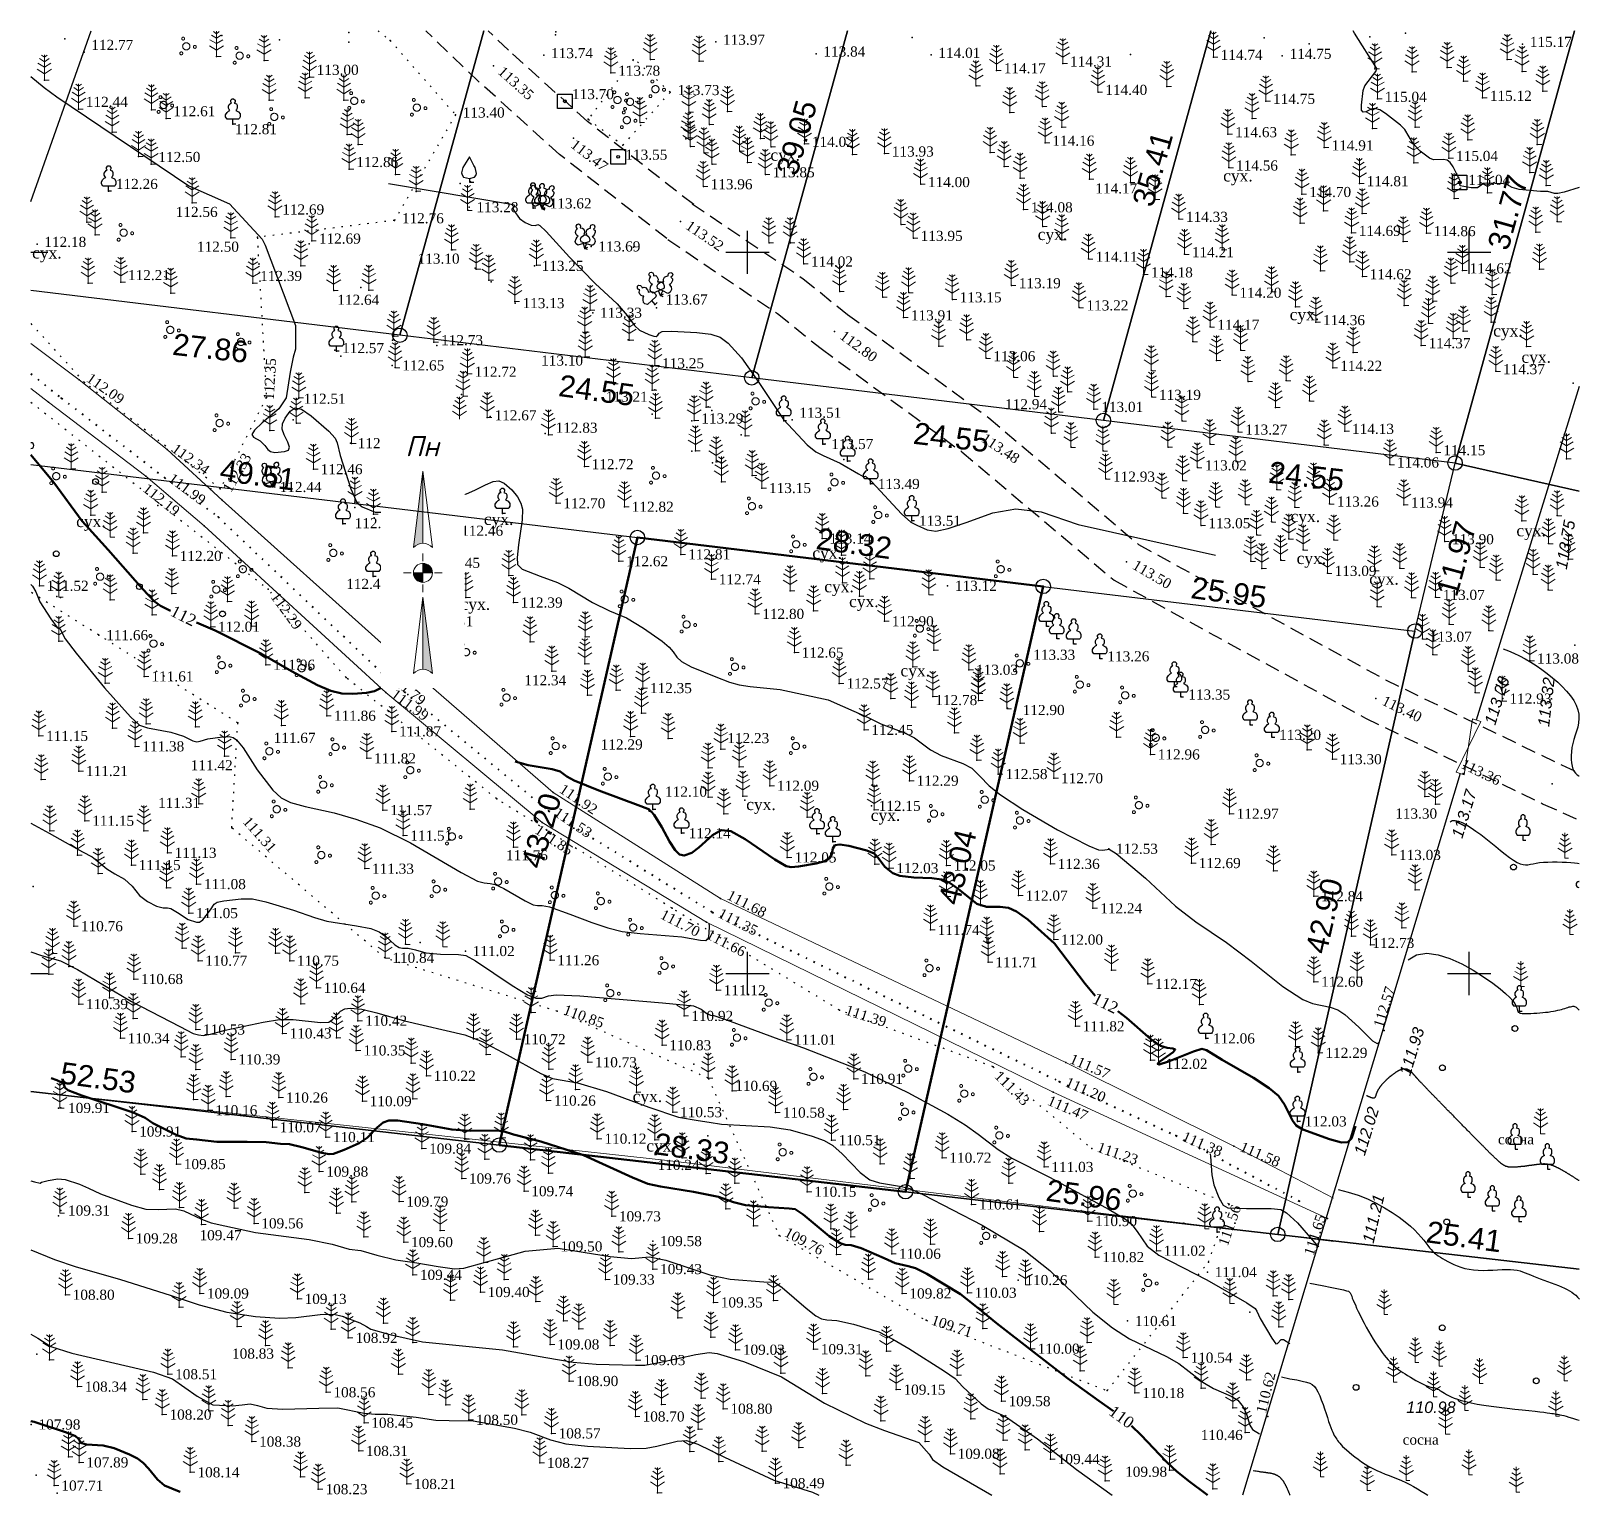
# Model space of a CAD drawing. Header units: millimetres. Extents: x 5405550 to 5405658, y 5524764 to 5524865.
import ezdxf
from ezdxf.enums import TextEntityAlignment as Align

# ---------------------------------------------------------------- set-up
doc = ezdxf.new("R2010")
doc.units = ezdxf.units.MM
doc.set_wipeout_variables(frame=1)
for name, pattern in [('0', [0]), ('DASHEDX2', [1.5, 1, -0.5]), ('HIDDEN', [0.5, 0, -0.5]), ('суцільна', [50, 50, 0])]:
    doc.linetypes.add(name, pattern=pattern)
for name, color, linetype, lineweight in [('#Лист (текст_ПН)', 250, 'Continuous', 0), ('#Штамп', 250, 'Continuous', 0), ('11900000', 1, 'Continuous', 30), ('Горизонтали--MAJ', 32, 'Continuous', 30), ('Контур', 7, 'HIDDEN', 30), ('Межа', 104, 'Continuous', 30), ('ограждение', 7, 'ZABOR', 20), ('рельеф', 7, 'Continuous', 0), ('ТОЧКИ', 7, 'Continuous', 30), ('усл. знак', 7, 'суцільна', 20)]:
    doc.layers.add(name, color=color, linetype=linetype, lineweight=lineweight)
for name, color, linetype in [('12000000', 7, 'Continuous'), ('71132010', 94, 'Continuous'), ('71132060', 7, '0'), ('82234000', 7, 'Continuous'), ('SC007', 7, 'Continuous'), ('вис_1_1', 170, 'Continuous'), ('горизонт_1', 12, 'Continuous'), ('горизонтали', 42, 'Continuous'), ('Горизонтали--MIN', 32, 'Continuous'), ('дороги', 7, 'Continuous'), ('Ділянки_Межі', 10, 'Continuous'), ('надписи', 7, 'Continuous'), ('Ограда каменная', 7, 'g5_472'), ('отметки', 7, 'Continuous'), ('промеры', 185, 'Continuous'), ('Растительность', 7, 'Continuous')]:
    doc.layers.add(name, color=color, linetype=linetype)
doc.styles.get("Standard").update_dxf_attribs({"font": 'arial.ttf'})
doc.styles.add('times', font='times.ttf')
doc.styles.add('WMF-Arial Cyr2', font='ariali.ttf')
doc.styles.add('Мой_Топо', font='isocpeui.ttf')
doc.linetypes.add('g5_472', pattern='A,0,-4,[25,GUGK_2005.shx,S=0.4,R=0,X=0,Y=-0.2],0', length=4)
doc.linetypes.add('ZABOR', pattern='A,1,-0.1,[132,ltypeshp.shx,S=0.25,R=0,X=-0.1,Y=0],-0.4,1', length=2.5)
doc.linetypes.add('ЗаборДерПр', pattern='A,1,[130,ltypeshp.shx,S=0.25,R=0,X=0,Y=-0.25],1.5', length=2.5)
doc.linetypes.add('канава 0', pattern='A,0.9,0,["|",Standard,S=0.25,R=0,X=0,Y=0],0.1', length=1)

msp = doc.modelspace()

# ---------------------------------------------------------------- texts
at = {"layer": '12000000', "color": 7, "style": 'WMF-Arial Cyr2'}
for s, rotation, p in [('113.75', 79.9608, (5405656.76, 5524827.98, 113.75)), ('113.26', 72.8773, (5405651.8, 5524817.17, 113.26)), ('113.32', 83.4554, (5405655.54, 5524817.08, 113.32)), ('113.17', 72.8773, (5405649.52, 5524809.32, 113.17)), ('111.93', 72.8773, (5405645.9, 5524792.85, 111.93)), ('112.02', 72.8773, (5405642.76, 5524787.33, 112.02)), ('111.21', 77.0746, (5405643.37, 5524781.25, 111.21))]:
    msp.add_text(s, height=0.8, rotation=rotation, dxfattribs=at).set_placement(p)
msp.add_text('110.98', height=0.8, dxfattribs=at).set_placement((5405645.64, 5524769.53, 110.98))
at = {"layer": 'вис_1_1', "color": 7, "style": 'times'}
for s, p in [('113.28', (5405581.21, 5524853.13, 113.28)), ('113.62', (5405586.28, 5524853.39, 113.62)), ('113.10', (5405577.13, 5524849.56, 113.1)), ('113.69', (5405589.66, 5524850.41, 113.69)), ('113.25', (5405585.72, 5524849.06, 113.25)), ('113.13', (5405584.4, 5524846.48, 113.13)), ('113.33', (5405589.77, 5524845.81, 113.33)), ('113.21', (5405590.17, 5524839.99, 113.21)), ('112.51', (5405569.24, 5524839.85, 112.51)), ('112.52', (5405572.98, 5524836.77, 112.52)), ('113.57', (5405605.8, 5524836.71, 113.57)), ('112.46', (5405570.41, 5524834.96, 112.46)), ('112.44', (5405567.57, 5524833.73, 112.44)), ('112.55', (5405576.66, 5524834.04, 112.55)), ('113.15', (5405601.48, 5524833.66, 113.15)), ('113.49', (5405609.02, 5524833.94, 113.49)), ('112.70', (5405587.23, 5524832.6, 112.7)), ('112.82', (5405591.97, 5524832.36, 112.82)), ('113.51', (5405611.87, 5524831.39, 113.51)), ('112.46', (5405580.15, 5524830.7, 112.46)), ('113.14', (5405605.67, 5524830.16, 113.14)), ('112.20', (5405560.65, 5524828.95, 112.2)), ('112.45', (5405578.55, 5524828.47, 112.45)), ('112.62', (5405591.58, 5524828.58, 112.62)), ('112.81', (5405595.88, 5524829.06, 112.81)), ('112.47', (5405572.18, 5524827.01, 112.47)), ('112.74', (5405598, 5524827.33, 112.74)), ('111.52', (5405551.43, 5524826.88, 111.52)), ('113.12', (5405614.36, 5524826.88, 113.12)), ('112.39', (5405584.27, 5524825.72, 112.39)), ('112.80', (5405601.01, 5524824.93, 112.8)), ('112.01', (5405563.3, 5524824.04, 112.01)), ('112.31', (5405578.08, 5524824.42, 112.31)), ('112.90', (5405609.99, 5524824.42, 112.9)), ('111.66', (5405555.55, 5524823.46, 111.66)), ('112.65', (5405603.74, 5524822.25, 112.65)), ('111.61', (5405558.69, 5524820.6, 111.61)), ('111.96', (5405567.12, 5524821.41, 111.96)), ('113.03', (5405615.83, 5524821.06, 113.03)), ('112.34', (5405584.52, 5524820.33, 112.34)), ('112.35', (5405593.23, 5524819.79, 112.35)), ('112.57', (5405606.85, 5524820.11, 112.57)), ('111.86', (5405571.33, 5524817.87, 111.86)), ('112.90', (5405619.06, 5524818.27, 112.9)), ('111.15', (5405551.39, 5524816.47, 111.15)), ('111.67', (5405567.15, 5524816.34, 111.67)), ('111.87', (5405575.85, 5524816.79, 111.87)), ('112.23', (5405598.59, 5524816.32, 112.23)), ('112.45', (5405608.57, 5524816.89, 112.45)), ('111.38', (5405558.05, 5524815.75, 111.38)), ('112.29', (5405589.82, 5524815.88, 112.29)), ('111.42', (5405561.41, 5524814.44, 111.42)), ('111.82', (5405574.11, 5524814.92, 111.82)), ('112.96', (5405628.42, 5524815.19, 112.96)), ('113.30', (5405641.03, 5524814.86, 113.3)), ('111.21', (5405554.15, 5524814.04, 111.21)), ('112.29', (5405611.71, 5524813.37, 112.29)), ('112.58', (5405617.87, 5524813.83, 112.58)), ('112.70', (5405621.72, 5524813.54, 112.7)), ('112.10', (5405594.28, 5524812.61, 112.1)), ('112.09', (5405602.04, 5524813.02, 112.09)), ('111.31', (5405559.15, 5524811.83, 111.31)), ('111.57', (5405575.23, 5524811.33, 111.57)), ('112.15', (5405609.08, 5524811.62, 112.15)), ('112.97', (5405633.89, 5524811.08, 112.97)), ('113.30', (5405644.87, 5524811.09, 113.3)), ('111.15', (5405554.58, 5524810.59, 111.15)), ('111.51', (5405576.62, 5524809.56, 111.51)), ('112.14', (5405595.92, 5524809.73, 112.14)), ('111.13', (5405560.29, 5524808.37, 111.13)), ('111.76', (5405583.25, 5524808.2, 111.76)), ('112.05', (5405603.25, 5524808.05, 112.05)), ('112.53', (5405625.52, 5524808.65, 112.53)), ('112.53', (5405625.52, 5524808.65, 112.53)), ('113.03', (5405645.13, 5524808.22, 113.03)), ('111.15', (5405557.8, 5524807.52, 111.15)), ('111.33', (5405573.97, 5524807.27, 111.33)), ('112.03', (5405610.31, 5524807.31, 112.03)), ('112.05', (5405614.27, 5524807.49, 112.05)), ('112.36', (5405621.49, 5524807.6, 112.36)), ('112.69', (5405631.26, 5524807.66, 112.69)), ('111.08', (5405562.32, 5524806.2, 111.08)), ('112.07', (5405619.27, 5524805.4, 112.07)), ('112.24', (5405624.43, 5524804.52, 112.24)), ('112.84', (5405639.73, 5524805.36, 112.84)), ('111.05', (5405561.77, 5524804.19, 111.05)), ('110.76', (5405553.8, 5524803.28, 110.76)), ('111.74', (5405613.17, 5524803.02, 111.74)), ('112.00', (5405621.72, 5524802.35, 112)), ('111.02', (5405580.95, 5524801.56, 111.02)), ('112.73', (5405643.29, 5524802.12, 112.73)), ('110.77', (5405562.42, 5524800.89, 110.77)), ('110.75', (5405568.77, 5524800.89, 110.75)), ('110.84', (5405575.38, 5524801.09, 110.84)), ('111.26', (5405586.81, 5524800.92, 111.26)), ('111.71', (5405617.17, 5524800.78, 111.71)), ('110.68', (5405557.97, 5524799.62, 110.68)), ('112.17', (5405628.23, 5524799.28, 112.17)), ('112.60', (5405639.74, 5524799.43, 112.6)), ('110.64', (5405570.62, 5524799.01, 110.64)), ('111.12', (5405598.34, 5524798.84, 111.12)), ('110.39', (5405554.15, 5524797.88, 110.39)), ('110.92', (5405596.09, 5524797.06, 110.92)), ('110.53', (5405562.26, 5524796.12, 110.53)), ('110.42', (5405573.5, 5524796.73, 110.42)), ('111.82', (5405623.21, 5524796.34, 111.82)), ('110.34', (5405557.04, 5524795.51, 110.34)), ('110.43', (5405568.26, 5524795.85, 110.43)), ('110.72', (5405584.48, 5524795.45, 110.72)), ('110.83', (5405594.57, 5524795.03, 110.83)), ('111.01', (5405603.21, 5524795.41, 111.01)), ('112.06', (5405632.24, 5524795.5, 112.06)), ('110.39', (5405564.71, 5524794.05, 110.39)), ('110.35', (5405573.38, 5524794.67, 110.35)), ('110.73', (5405589.42, 5524793.85, 110.73)), ('112.29', (5405640.04, 5524794.5, 112.29)), ('110.22', (5405578.25, 5524792.91, 110.22)), ('110.91', (5405607.86, 5524792.7, 110.91)), ('112.02', (5405628.96, 5524793.74, 112.02)), ('110.69', (5405599.14, 5524792.21, 110.69)), ('109.91', (5405552.91, 5524790.68, 109.91)), ('110.26', (5405568.01, 5524791.4, 110.26)), ('110.09', (5405573.81, 5524791.15, 110.09)), ('110.26', (5405586.57, 5524791.19, 110.26)), ('110.16', (5405563.12, 5524790.52, 110.16)), ('110.53', (5405595.32, 5524790.39, 110.53)), ('110.58', (5405602.44, 5524790.36, 110.58)), ('112.03', (5405638.6, 5524789.75, 112.03)), ('109.91', (5405557.84, 5524789.05, 109.91)), ('110.07', (5405567.57, 5524789.34, 110.07)), ('110.11', (5405571.26, 5524788.66, 110.11)), ('110.12', (5405590.08, 5524788.55, 110.12)), ('110.51', (5405606.3, 5524788.45, 110.51)), ('109.84', (5405577.93, 5524787.86, 109.84)), ('109.85', (5405560.93, 5524786.79, 109.85)), ('109.88', (5405570.8, 5524786.27, 109.88)), ('109.88', (5405570.8, 5524786.27, 109.88)), ('110.24', (5405593.76, 5524786.73, 110.24)), ('110.72', (5405613.98, 5524787.23, 110.72)), ('111.03', (5405621.05, 5524786.59, 111.03)), ('109.76', (5405580.69, 5524785.79, 109.76)), ('109.79', (5405576.35, 5524784.19, 109.79)), ('109.74', (5405585.01, 5524784.91, 109.74)), ('110.15', (5405604.62, 5524784.87, 110.15)), ('109.31', (5405552.91, 5524783.57, 109.31)), ('109.73', (5405591.08, 5524783.17, 109.73)), ('110.61', (5405616.02, 5524783.99, 110.61)), ('109.56', (5405566.3, 5524782.68, 109.56)), ('110.90', (5405624.08, 5524782.84, 110.9)), ('109.28', (5405557.6, 5524781.64, 109.28)), ('109.47', (5405562.02, 5524781.86, 109.47)), ('109.60', (5405576.67, 5524781.38, 109.6)), ('109.50', (5405587.03, 5524781.08, 109.5)), ('109.58', (5405593.92, 5524781.45, 109.58)), ('110.06', (5405610.48, 5524780.57, 110.06)), ('110.82', (5405624.57, 5524780.34, 110.82)), ('111.02', (5405628.83, 5524780.78, 111.02)), ('109.44', (5405577.29, 5524779.11, 109.44)), ('109.33', (5405590.65, 5524778.79, 109.33)), ('109.43', (5405593.93, 5524779.51, 109.43)), ('110.26', (5405619.25, 5524778.75, 110.26)), ('111.04', (5405632.37, 5524779.3, 111.04)), ('108.80', (5405553.23, 5524777.73, 108.8)), ('109.09', (5405562.53, 5524777.82, 109.09)), ('109.40', (5405581.99, 5524777.92, 109.4)), ('109.82', (5405611.21, 5524777.82, 109.82)), ('110.03', (5405615.73, 5524777.87, 110.03)), ('109.13', (5405569.3, 5524777.44, 109.13)), ('109.35', (5405598.14, 5524777.2, 109.35)), ('110.61', (5405626.83, 5524775.91, 110.61)), ('108.92', (5405572.83, 5524774.74, 108.92)), ('108.83', (5405564.27, 5524773.65, 108.83)), ('109.08', (5405586.82, 5524774.29, 109.08)), ('109.03', (5405599.67, 5524773.92, 109.03)), ('109.31', (5405605.07, 5524773.96, 109.31)), ('110.00', (5405620.1, 5524773.99, 110)), ('110.54', (5405630.69, 5524773.37, 110.54)), ('109.03', (5405592.78, 5524773.2, 109.03)), ('108.34', (5405554.07, 5524771.36, 108.34)), ('108.51', (5405560.33, 5524772.22, 108.51)), ('108.90', (5405588.13, 5524771.75, 108.9)), ('108.56', (5405571.3, 5524770.97, 108.56)), ('109.15', (5405610.8, 5524771.15, 109.15)), ('109.58', (5405618.08, 5524770.35, 109.58)), ('110.18', (5405627.34, 5524770.92, 110.18)), ('108.20', (5405559.94, 5524769.42, 108.2)), ('108.70', (5405592.72, 5524769.29, 108.7)), ('108.80', (5405598.81, 5524769.83, 108.8)), ('107.98', (5405550.86, 5524768.74, 107.98)), ('108.45', (5405573.92, 5524768.86, 108.45)), ('108.50', (5405581.18, 5524769.06, 108.5)), ('108.57', (5405586.9, 5524768.12, 108.57)), ('110.46', (5405631.4, 5524768.01, 110.46)), ('108.38', (5405566.15, 5524767.55, 108.38)), ('107.89', (5405554.18, 5524766.11, 107.89)), ('108.31', (5405573.55, 5524766.9, 108.31)), ('108.27', (5405586.1, 5524766.08, 108.27)), ('109.08', (5405614.55, 5524766.71, 109.08)), ('109.44', (5405621.49, 5524766.34, 109.44)), ('108.14', (5405561.88, 5524765.42, 108.14)), ('109.98', (5405626.16, 5524765.46, 109.98)), ('107.71', (5405552.45, 5524764.5, 107.71)), ('108.23', (5405570.75, 5524764.25, 108.23)), ('108.21', (5405576.88, 5524764.61, 108.21)), ('108.49', (5405602.42, 5524764.67, 108.49))]:
    msp.add_text(s, height=0.7, dxfattribs=at).set_placement(p, align=Align.MIDDLE_LEFT)
for s, rotation, p in [('112.34', 324.3973, (5405560.23, 5524836.51, 112.34)), ('112.19', 321.4171, (5405558.24, 5524833.77, 112.19)), ('111.99', 323.1556, (5405560, 5524834.46, 111.99)), ('112.12', 320.2206, (5405575.52, 5524822.82, 112.12)), ('111.79', 320.2206, (5405575.32, 5524820.67, 111.79)), ('111.99', 323.2674, (5405575.44, 5524819.49, 111.99)), ('113.36', 334.1475, (5405649.51, 5524814.6, 113.36)), ('111.92', 326.0547, (5405587.08, 5524812.9, 111.92)), ('111.53', 326.0547, (5405586.7, 5524811.28, 111.53)), ('111.31', 311.4816, (5405565.23, 5524810.73, 111.31)), ('111.85', 326.0547, (5405585.38, 5524810.07, 111.85)), ('111.68', 332.7028, (5405598.65, 5524805.51, 111.68)), ('111.70', 332.7028, (5405594.04, 5524804.17, 111.7)), ('111.35', 332.7028, (5405598.05, 5524804.25, 111.35)), ('111.66', 332.7028, (5405597.22, 5524802.79, 111.66)), ('112.57', 73.0682, (5405643.68, 5524796.29, 112.57)), ('110.85', 339.802, (5405587.28, 5524797.54, 110.85)), ('111.39', 342.3653, (5405606.81, 5524797.5, 111.39)), ('111.57', 336.7215, (5405622.38, 5524794.14, 111.57)), ('111.43', 315.0266, (5405617.3, 5524793.08, 111.43)), ('111.20', 336.7215, (5405622.09, 5524792.52, 111.2)), ('111.47', 336.7215, (5405620.85, 5524791.25, 111.47)), ('111.38', 336.7215, (5405630.18, 5524788.76, 111.38)), ('111.23', 341.1155, (5405624.27, 5524788, 111.23)), ('111.58', 336.7215, (5405634.18, 5524788.04, 111.58)), ('111.56', 70.8202, (5405632.92, 5524781.17, 111.56)), ('109.76', 331.5571, (5405602.64, 5524782.14, 109.76)), ('111.65', 72.6341, (5405638.87, 5524780.49, 111.65)), ('109.71', 341.9964, (5405612.77, 5524776.01, 109.71)), ('110.62', 76.159, (5405635.56, 5524769.54, 110.62))]:
    msp.add_text(s, height=0.7, rotation=rotation, dxfattribs=at).set_placement(p, align=Align.MIDDLE_LEFT)
at = {"layer": 'горизонтали', "color": 32, "lineweight": 50, "style": 'times'}
for s, rotation, p in [('112', 333.2473, (5405560.28, 5524825.57, 293.07)), ('112', 333.2473, (5405624.17, 5524798.71)), ('110', 324.0998, (5405625.41, 5524770.12, 110))]:
    msp.add_text(s, height=0.8, rotation=rotation, dxfattribs=at).set_placement(p, align=Align.TOP_LEFT)
at = {"layer": 'надписи', "color": 7, "style": 'times'}
for s, height, p in [('сух.', 0.8, (5405601.58, 5524857.15, 111.86)), ('сух.', 0.8, (5405632.95, 5524855.71, 111.86)), ('сух.', 0.8, (5405620.1, 5524851.65, 111.86)), ('сух.', 0.8, (5405550.42, 5524850.37, 111.86)), ('сух.', 0.8, (5405637.56, 5524846.09, 111.86)), ('сух.', 0.8, (5405651.66, 5524844.96, 111.86)), ('сух.', 0.8, (5405653.62, 5524843.14, 111.86)), ('сух.', 0.8, (5405581.72, 5524831.9, 111.86)), ('сух.', 0.8, (5405637.62, 5524832.1, 111.86)), ('сух.', 0.8, (5405553.47, 5524831.75, 111.86)), ('сух.', 0.8, (5405653.27, 5524831.11, 111.86)), ('сух.', 0.8, (5405604.48, 5524829.56, 111.86)), ('сух.', 0.8, (5405638.04, 5524829.19, 111.86)), ('сух.', 0.8, (5405643.07, 5524827.76, 111.86)), ('сух.', 0.8, (5405605.31, 5524827.23, 111.86)), ('сух.', 0.8, (5405580.11, 5524826.01, 111.86)), ('сух.', 0.8, (5405607.03, 5524826.2, 111.86)), ('сух.', 0.8, (5405610.59, 5524821.4, 111.86)), ('сух.', 0.8, (5405599.9, 5524812.13, 111.86)), ('сух.', 0.8, (5405608.53, 5524811.38, 111.86)), ('сух.', 0.8, (5405592.03, 5524791.89, 111.86)), ('сух.', 0.8, (5405592.98, 5524788.46, 111.86)), ('сосна', 0.7, (5405651.99, 5524788.86, -1.17)), ('сосна', 0.7, (5405645.39, 5524768.04, -1.17))]:
    msp.add_text(s, height=height, dxfattribs=at).set_placement(p, align=Align.TOP_LEFT)
at = {"layer": 'отметки', "color": 7, "style": 'times'}
for s, p in [('113.97', (5405598.29, 5524865.09, 113.97)), ('115.17', (5405654.2, 5524864.94, 115.17)), ('113.74', (5405586.38, 5524864.16, 113.74)), ('113.84', (5405605.25, 5524864.27, 113.84)), ('114.01', (5405613.22, 5524864.18, 114.01)), ('114.74', (5405632.78, 5524864.04, 114.74)), ('114.75', (5405637.55, 5524864.11, 114.75)), ('113.78', (5405591.03, 5524862.94, 113.78)), ('114.17', (5405617.75, 5524863.11, 114.17)), ('114.31', (5405622.34, 5524863.58, 114.31)), ('113.73', (5405595.14, 5524861.6, 113.73)), ('114.40', (5405624.78, 5524861.61, 114.4)), ('114.75', (5405636.41, 5524860.99, 114.75)), ('115.04', (5405644.15, 5524861.13, 115.04)), ('115.12', (5405651.43, 5524861.2, 115.12)), ('113.40', (5405580.26, 5524860.04, 113.39)), ('114.63', (5405633.78, 5524858.68, 114.63)), ('114.02', (5405604.45, 5524858.01, 114.02)), ('114.16', (5405621.12, 5524858.09, 114.16)), ('114.91', (5405640.46, 5524857.76, 114.91)), ('113.55', (5405591.53, 5524857.12, 113.55)), ('113.93', (5405609.99, 5524857.34, 113.93)), ('114.56', (5405633.84, 5524856.37, 114.56)), ('115.04', (5405649.09, 5524857.03, 115.03)), ('113.85', (5405601.74, 5524855.9, 113.85)), ('114.81', (5405642.89, 5524855.28, 114.81)), ('115.04', (5405649.93, 5524855.37, 115.04)), ('113.96', (5405597.43, 5524855.07, 113.96)), ('114.00', (5405612.49, 5524855.22, 114)), ('114.17', (5405624.09, 5524854.78, 114.17)), ('114.70', (5405638.91, 5524854.53, 114.69)), ('114.08', (5405619.62, 5524853.47, 114.08)), ('112.76', (5405576.04, 5524852.71, 112.76)), ('114.33', (5405630.37, 5524852.81, 114.33)), ('112.18', (5405551.26, 5524851.07, 112.18)), ('112.69', (5405570.29, 5524851.3, 112.69)), ('113.95', (5405611.99, 5524851.49, 113.95)), ('114.69', (5405642.35, 5524851.84, 114.69)), ('114.86', (5405647.54, 5524851.82, 114.86)), ('114.11', (5405624.12, 5524850.04, 114.11)), ('114.21', (5405630.78, 5524850.36, 114.21)), ('114.02', (5405604.39, 5524849.71, 114.02)), ('114.18', (5405627.94, 5524848.96, 114.18)), ('114.62', (5405643.1, 5524848.83, 114.62)), ('114.62', (5405650.03, 5524849.24, 114.62)), ('113.19', (5405618.79, 5524848.21, 113.19)), ('112.64', (5405571.57, 5524847.06, 112.64)), ('113.15', (5405614.69, 5524847.23, 113.15)), ('113.22', (5405623.48, 5524846.67, 113.22)), ('114.20', (5405634.08, 5524847.55, 114.2)), ('113.91', (5405611.31, 5524845.98, 113.91)), ('114.36', (5405639.87, 5524845.65, 114.36)), ('114.17', (5405632.55, 5524845.33, 114.17)), ('112.57', (5405571.9, 5524843.71, 112.57)), ('112.73', (5405578.76, 5524844.26, 112.73)), ('114.37', (5405647.18, 5524844.05, 114.37)), ('112.65', (5405576.07, 5524842.51, 112.65)), ('113.10', (5405585.69, 5524842.85, 113.1)), ('113.25', (5405594.07, 5524842.66, 113.25)), ('113.06', (5405617.03, 5524843.15, 113.06)), ('114.22', (5405641.06, 5524842.48, 114.22)), ('112.72', (5405581.08, 5524842.07, 112.72)), ('114.37', (5405652.34, 5524842.25, 114.37)), ('113.19', (5405628.5, 5524840.47, 113.19)), ('112.94', (5405617.84, 5524839.82, 112.94)), ('113.01', (5405624.5, 5524839.63, 113.01)), ('112.67', (5405582.46, 5524839.05, 112.67)), ('113.29', (5405596.79, 5524838.83, 113.29)), ('114.13', (5405641.88, 5524838.11, 114.13)), ('113.27', (5405634.49, 5524838.06, 113.27)), ('114.15', (5405648.21, 5524836.63, 114.15)), ('112.72', (5405589.19, 5524835.66, 112.72)), ('113.02', (5405631.68, 5524835.58, 113.02)), ('114.06', (5405645, 5524835.78, 114.06)), ('112.93', (5405625.32, 5524834.8, 112.93)), ('113.26', (5405640.83, 5524833.07, 113.26)), ('113.94', (5405645.96, 5524833, 113.94)), ('112.46', (5405572.77, 5524831.57, 112.46)), ('113.05', (5405631.93, 5524831.57, 113.05)), ('113.90', (5405648.8, 5524830.46, 113.9)), ('113.09', (5405640.67, 5524828.26, 113.09)), ('113.07', (5405648.17, 5524826.6, 113.07)), ('113.07', (5405647.27, 5524823.7, 113.06)), ('113.33', (5405619.79, 5524822.45, 113.33)), ('113.26', (5405624.93, 5524822.34, 113.26)), ('113.08', (5405654.7, 5524822.19, 113.08)), ('112.78', (5405613, 5524819.31, 112.78)), ('113.35', (5405630.53, 5524819.69, 113.35)), ('112.93', (5405652.79, 5524819.41, 112.93)), ('113.20', (5405636.83, 5524816.9, 113.2))]:
    msp.add_text(s, height=0.7, dxfattribs=at).set_placement(p, align=Align.TOP_LEFT)
for s, p in [('112.77', (5405554.52, 5524864.38, 112.77)), ('113.00', (5405570.14, 5524862.65, 113)), ('112.44', (5405554.14, 5524860.43, 112.44)), ('113.70', (5405587.83, 5524860.97, 113.7)), ('113.70', (5405587.83, 5524860.97, 113.7)), ('112.61', (5405560.21, 5524859.78, 112.61)), ('112.81', (5405564.48, 5524858.54, 112.81)), ('112.50', (5405559.17, 5524856.61, 112.5)), ('112.86', (5405572.88, 5524856.26, 112.86)), ('112.26', (5405556.22, 5524854.74, 112.26)), ('112.56', (5405560.37, 5524852.8, 112.56)), ('112.69', (5405567.75, 5524852.97, 112.69)), ('112.50', (5405561.84, 5524850.39, 112.5)), ('112.21', (5405557.06, 5524848.42, 112.21)), ('112.39', (5405566.22, 5524848.36, 112.39)), ('113.67', (5405594.32, 5524846.73, 113.67)), ('113.51', (5405603.58, 5524838.88, 113.51)), ('112.83', (5405586.69, 5524837.84, 112.83))]:
    msp.add_text(s, height=0.7, dxfattribs=at).set_placement(p, align=Align.MIDDLE_LEFT)
for s, rotation, p in [('113.35', 318.264, (5405583.1, 5524862.96, 113.35)), ('113.47', 322.2318, (5405588.1, 5524857.89, 113.47)), ('113.52', 325.6447, (5405596.03, 5524852.26, 113.52)), ('112.80', 323.6802, (5405606.73, 5524844.63, 112.8)), ('112.35', 86.5735, (5405566.46, 5524839.78, 112.35)), ('112.09', 324.7383, (5405554.52, 5524841.68, 112.09)), ('113.48', 326.3456, (5405616.51, 5524837.51, 113.48)), ('112.33', 59.9084, (5405563.58, 5524833.64, 112.33)), ('113.50', 329.5229, (5405626.95, 5524828.71, 113.5)), ('112.29', 306.02, (5405567.47, 5524826.53, 112.29)), ('113.40', 333.9744, (5405644.19, 5524819.3, 113.4))]:
    msp.add_text(s, height=0.7, rotation=rotation, dxfattribs=at).set_placement(p, align=Align.TOP_LEFT)
at = {"layer": 'промеры', "char_height": 1.5, "attachment_point": 1}
for s, insert, rotation in [('39.05', (5405601.97, 5524855.63), 74.2833), ('35.41', (5405626.63, 5524853.46), 74.2833), ('31.77', (5405651.24, 5524850.45), 74.2833), ('27.86', (5405560.25, 5524844.39), 353.7598), ('24.55', (5405587.04, 5524841.53), 352.2152), ('24.55', (5405611.59, 5524838.22), 353.4995), ('49.51', (5405563.56, 5524835.67), 352.2152), ('24.55', (5405636.2, 5524835.52), 353.6437), ('28.32', (5405604.88, 5524830.92), 352.2152), ('11.97', (5405647.69, 5524826.43), 74.7371), ('25.95', (5405630.85, 5524827.52), 352.2152), ('43.20', (5405584.28, 5524807.58), 74.6575), ('43.04', (5405613.19, 5524805.01), 76.3908), ('42.90', (5405638.64, 5524801.61), 77.2307), ('52.53', (5405552.5, 5524793.88), 352.2152), ('28.33', (5405593.63, 5524788.97), 352.2152), ('25.96', (5405620.81, 5524785.74), 352.2152), ('25.41', (5405647.15, 5524782.86), 352.2152)]:
    msp.add_mtext(s, dxfattribs=dict(at, insert=insert, rotation=rotation))

# ---------------------------------------------------------------- blocks, each defined once
blk = doc.blocks.new('SYMBOL902')
at = {"layer": 'SC007'}
blk.add_lwpolyline([(-1.25, -1.25), (-1.25, 1.25), (1.25, 1.25), (1.25, -1.25)], close=True, dxfattribs=at)
blk.add_circle((0, 0), 0.25, dxfattribs=at)
blk = doc.blocks.new('A$C51FE15A3')
at = {"layer": 'Растительность', "color": 94, "lineweight": 0}
for points in [[(-0.45, 1.17), (0, 0.9), (0.45, 1.17)], [(-0.34, 1.49), (0, 1.27), (0.34, 1.49)], [(-0.2, 1.73), (0, 1.58), (0.2, 1.73)], [(0, 1.75), (0, 0), (0.32, 0)], [(-0.49, 0.75), (0, 0.44), (0.49, 0.75)]]:
    blk.add_lwpolyline(points, dxfattribs=at)
blk = doc.blocks.new('A$C2ACB5305')
at = {"layer": 'Растительность'}
blk.add_lwpolyline([(0.2, 0), (0.2, 0), (0, 0), (0, 0.35), (-0.4, 0.35), (-0.5, 0.5), (-0.5, 0.65), (-0.4, 0.8), (-0.3, 0.9), (-0.2, 0.95), (-0.25, 1), (-0.3, 1.1), (-0.3, 1.25), (-0.25, 1.35), (-0.15, 1.45), (-0.1, 1.45), (-0.15, 1.55), (-0.15, 1.65), (-0.05, 1.75), (0.05, 1.75), (0.15, 1.65), (0.15, 1.55), (0.1, 1.45), (0.25, 1.4), (0.3, 1.3), (0.3, 1.1), (0.25, 1), (0.2, 0.95), (0.4, 0.85), (0.5, 0.7), (0.5, 0.5), (0.45, 0.4), (0.4, 0.35), (0, 0.35)], dxfattribs=at)
blk = doc.blocks.new('SYMBOL504')
at = {"layer": 'SC007'}
for points in [[(0, 4.375), (-1.125, 2.5), (-1.375, 1.625), (-1.25, 1.25), (-1, 0.875), (0, 0.625), (0.875, 0.875), (1.125, 1.125), (1.25, 1.5), (1, 2.5), (0.75, 2.875), (0, 4.375)], [(0, 0.625), (0, 0), (0.75, 0)]]:
    blk.add_lwpolyline(points, dxfattribs=at)
blk = doc.blocks.new('A$C72385B22')
at = {"layer": 'усл. знак'}
for centre, radius in [((0, 0), 0.625), ((-0.02, 1.49), 0.25), ((-1.29, -0.64), 0.25), ((1.28, -0.76), 0.25)]:
    blk.add_circle(centre, radius, dxfattribs=at)
blk = doc.blocks.new('SYMBOL71132010')
at = {"layer": 'SC007'}
for points in [[(0.05, 1.75), (-0.05, 1.75), (-0.15, 1.65), (-0.15, 1.55), (-0.1, 1.45), (-0.15, 1.45), (-0.25, 1.35), (-0.3, 1.25), (-0.3, 1.1), (-0.25, 1), (-0.2, 0.95), (-0.3, 0.9), (-0.35, 0.85), (-0.4, 0.8), (-0.5, 0.65), (-0.5, 0.5), (-0.4, 0.35), (-0.3, 0.35), (-0.1, 0.35), (0, 0.35), (0.15, 0.35), (0.4, 0.35), (0.45, 0.4), (0.5, 0.5), (0.5, 0.7), (0.4, 0.85), (0.2, 0.95), (0.25, 1), (0.3, 1.1), (0.3, 1.3), (0.25, 1.4), (0.1, 1.45), (0.15, 1.55), (0.15, 1.65), (0.05, 1.75)], [(0, 0.35), (0, 0), (0.2, 0)]]:
    blk.add_lwpolyline(points, dxfattribs=at)
blk = doc.blocks.new('SYMBOL71132060')
at = {"layer": 'SC007', "color": 94, "lineweight": 0}
for points in [[(-0.3, 1.35), (0, 1.15), (0.3, 1.35)], [(-0.2, 1.65), (0, 1.5), (0.2, 1.65)], [(0, 1.75), (0, 0), (0.25, 0)], [(-0.5, 0.7), (0, 0.4), (0.5, 0.7)], [(-0.4, 1.05), (0, 0.8), (0.4, 1.05)]]:
    blk.add_lwpolyline(points, dxfattribs=at)
blk = doc.blocks.new('*U11')
at = {"color": 0}
for points in [[(-0.113, 0), (-0.109, -0.029), (-0.097, -0.056)], [(-0.113, 0), (-0.097, -0.056), (0, 0)], [(-0.097, -0.056), (0, -0.113), (0, 0)], [(-0.097, -0.056), (-0.08, -0.08), (-0.056, -0.097)], [(-0.097, -0.056), (-0.056, -0.097), (0, -0.113)], [(-0.056, -0.097), (-0.029, -0.109), (0, -0.113)]]:
    blk.add_solid(points, dxfattribs=at)
blk = doc.blocks.new('*U12')
at = {"color": 0}
for points in [[(0, 0), (0.097, 0.056), (0, 0.113)], [(0.097, 0.056), (0.029, 0.109), (0, 0.113)], [(0, 0), (0.113, 0), (0.097, 0.056)], [(0.097, 0.056), (0.056, 0.097), (0.029, 0.109)], [(0.097, 0.056), (0.08, 0.08), (0.056, 0.097)], [(0.113, 0), (0.109, 0.029), (0.097, 0.056)]]:
    blk.add_solid(points, dxfattribs=at)
blk = doc.blocks.new('*U13')
at = {"color": 0}
for points in [[(0, -1.136), (0.021, -1.138), (0, -0.288)], [(0.021, -1.138), (0.042, -1.142), (0, -0.288)], [(0.042, -1.142), (0.062, -1.15), (0, -0.288)], [(0.062, -1.15), (0.081, -1.16), (0, -0.288)], [(0.081, -1.16), (0.098, -1.173), (0, -0.288)], [(0.098, -1.173), (0.113, -1.188), (0, -0.288)]]:
    blk.add_solid(points, dxfattribs=at)
blk = doc.blocks.new('*U14')
at = {"color": 0}
for points in [[(-0.113, 0.297), (-0.098, 0.312), (0, 1.197)], [(-0.098, 0.312), (-0.081, 0.325), (0, 1.197)], [(-0.081, 0.325), (-0.062, 0.335), (0, 1.197)], [(-0.062, 0.335), (-0.042, 0.343), (0, 1.197)], [(-0.042, 0.343), (-0.021, 0.347), (0, 1.197)], [(-0.021, 0.347), (0, 0.349), (0, 1.197)]]:
    blk.add_solid(points, dxfattribs=at)
blk = doc.blocks.new('#Північ')
at = {"color": 7}
blk.add_wipeout([(-2.9, 10.63), (2.9, 10.63), (2.9, -7.98), (-2.9, -7.98)], dxfattribs=at).dxf.layer = '#Лист (текст_ПН)'
at = {"layer": '#Лист (текст_ПН)'}
for p, q in [((-0.66, 1.75), (0, 7.04)), ((0, 7.04), (0, 2.05)), ((0, 7.04), (0.66, 1.75)), ((0, 1.34), (0, 0.81)), ((-1.34, 0), (-0.81, 0)), ((-0.66, 0), (0.66, 0)), ((0, 0.66), (0, -0.66)), ((1.34, 0), (0.81, 0)), ((0, -1.34), (0, -0.81)), ((-0.66, -6.99), (0, -1.69)), ((0, -1.69), (0.66, -6.99)), ((0, -1.69), (0, -6.69))]:
    blk.add_line(p, q, dxfattribs=at)
at = {"layer": '#Лист (текст_ПН)', "flags": 128}
for points in [[(0, 7.04), (-0.66, 1.75, -0.218585), (0, 2.05)], [(0, 0), (-0.66, 0, 0.414214), (0, -0.66)]]:
    blk.add_lwpolyline(points, format="xyb", close=True, dxfattribs=at)
at = {"layer": '#Лист (текст_ПН)'}
blk.add_circle((0, 0), 0.662, dxfattribs=at)
for centre in [(0, 1.18), (0, -7.56)]:
    blk.add_arc(centre, 0.874, 40.6798, 139.3202, dxfattribs=at)
at = {"layer": '#Лист (текст_ПН)', "xscale": 5.883850111352785, "yscale": 5.883850111352785, "zscale": 5.883850111352785}
for name in ['*U14', '*U11', '*U12', '*U13']:
    blk.add_blockref(name, (0, 0), dxfattribs=at)
at = {"layer": '#Лист (текст_ПН)', "style": 'Мой_Топо'}
blk.add_text('Пн', height=1.4, dxfattribs=at).set_placement((-1.22, 8.08))

# ---------------------------------------------------------------- hatches: boundary and pattern name
at = {"layer": '12000000', "lineweight": 15, "ltscale": 0.02, "extrusion": (-0.000964997, -0.001555, 0.999998)}
for points in [[(5404036.69, 5522207.95, 1), (5404037.02, 5522207.97, 1)], [(5404031.35, 5522197.94, 1), (5404031.68, 5522197.96, 1)], [(5404035.76, 5522197, 1), (5404036.1, 5522197.02, 1)], [(5404030.21, 5522194.24, 1), (5404030.54, 5522194.26, 1)], [(5404034.37, 5522179.95, 1), (5404034.71, 5522179.97, 1)], [(5404023.72, 5522172.64, 1), (5404024.06, 5522172.66, 1)], [(5404025.82, 5522173.28, 1), (5404026.16, 5522173.3, 1)], [(5404033.72, 5522168.29, 1), (5404034.06, 5522168.31, 1)], [(5404023.27, 5522161.13, 1), (5404023.6, 5522161.15, 1)], [(5404035.52, 5522155.85, 1), (5404035.86, 5522155.87, 1)], [(5404028.06, 5522151.12, 1), (5404028.4, 5522151.14, 1)]]:
    msp.add_hatch(color=7, dxfattribs=at).paths.add_polyline_path(points)

# ---------------------------------------------------------------- linework, layer by layer
at = {"layer": '11900000', "color": 0, "linetype": '0', "lineweight": 15, "ltscale": 0.7}
for points in [[(5405600, 5524848.5), (5405600, 5524851.5)], [(5405600, 5524848.5), (5405600, 5524851.5)], [(5405600, 5524848.5), (5405600, 5524851.5)], [(5405600, 5524848.5), (5405600, 5524851.5)], [(5405600, 5524848.5), (5405600, 5524851.5)], [(5405600, 5524848.5), (5405600, 5524851.5)], [(5405650, 5524848.5), (5405650, 5524851.5)], [(5405650, 5524848.5), (5405650, 5524851.5)], [(5405650, 5524848.5), (5405650, 5524851.5)], [(5405650, 5524848.5), (5405650, 5524851.5)], [(5405650, 5524848.5), (5405650, 5524851.5)], [(5405650, 5524848.5), (5405650, 5524851.5)], [(5405650, 5524848.5), (5405650, 5524851.5)], [(5405650, 5524848.5), (5405650, 5524851.5)], [(5405650, 5524848.5), (5405650, 5524851.5)], [(5405650, 5524848.5), (5405650, 5524851.5)], [(5405650, 5524848.5), (5405650, 5524851.5)], [(5405650, 5524848.5), (5405650, 5524851.5)], [(5405650, 5524848.5), (5405650, 5524851.5)], [(5405650, 5524848.5), (5405650, 5524851.5)], [(5405650, 5524848.5), (5405650, 5524851.5)], [(5405650, 5524848.5), (5405650, 5524851.5)], [(5405650, 5524848.5), (5405650, 5524851.5)], [(5405650, 5524848.5), (5405650, 5524851.5)], [(5405650, 5524848.5), (5405650, 5524851.5)], [(5405650, 5524848.5), (5405650, 5524851.5)], [(5405650, 5524848.5), (5405650, 5524851.5)], [(5405650, 5524848.5), (5405650, 5524851.5)], [(5405650, 5524848.5), (5405650, 5524851.5)], [(5405650, 5524848.5), (5405650, 5524851.5)], [(5405650, 5524848.5), (5405650, 5524851.5)], [(5405650, 5524848.5), (5405650, 5524851.5)], [(5405650, 5524848.5), (5405650, 5524851.5)], [(5405550.34, 5524850), (5405551.5, 5524850)], [(5405550.34, 5524850), (5405551.5, 5524850)], [(5405550.34, 5524850), (5405551.5, 5524850)], [(5405550.34, 5524850), (5405551.5, 5524850)], [(5405550.34, 5524850), (5405551.5, 5524850)], [(5405550.34, 5524850), (5405551.5, 5524850)], [(5405550.34, 5524850), (5405551.5, 5524850)], [(5405550.34, 5524850), (5405551.5, 5524850)], [(5405598.5, 5524850), (5405601.5, 5524850)], [(5405598.5, 5524850), (5405601.5, 5524850)], [(5405598.5, 5524850), (5405601.5, 5524850)], [(5405648.5, 5524850), (5405651.5, 5524850)], [(5405648.5, 5524850), (5405651.5, 5524850)], [(5405648.5, 5524850), (5405651.5, 5524850)], [(5405648.5, 5524850), (5405651.5, 5524850)], [(5405648.5, 5524850), (5405651.5, 5524850)], [(5405648.5, 5524850), (5405651.5, 5524850)], [(5405648.5, 5524850), (5405651.5, 5524850)], [(5405648.5, 5524850), (5405651.5, 5524850)], [(5405648.5, 5524850), (5405651.5, 5524850)], [(5405648.5, 5524850), (5405651.5, 5524850)], [(5405648.5, 5524850), (5405651.5, 5524850)], [(5405648.5, 5524850), (5405651.5, 5524850)], [(5405648.5, 5524850), (5405651.5, 5524850)], [(5405648.5, 5524850), (5405651.5, 5524850)], [(5405648.5, 5524850), (5405651.5, 5524850)], [(5405600, 5524798.5), (5405600, 5524801.5)], [(5405600, 5524798.5), (5405600, 5524801.5)], [(5405600, 5524798.5), (5405600, 5524801.5)], [(5405600, 5524798.5), (5405600, 5524801.5)], [(5405600, 5524798.5), (5405600, 5524801.5)], [(5405600, 5524798.5), (5405600, 5524801.5)], [(5405650, 5524798.5), (5405650, 5524801.5)], [(5405650, 5524798.5), (5405650, 5524801.5)], [(5405650, 5524798.5), (5405650, 5524801.5)], [(5405650, 5524798.5), (5405650, 5524801.5)], [(5405650, 5524798.5), (5405650, 5524801.5)], [(5405650, 5524798.5), (5405650, 5524801.5)], [(5405650, 5524798.5), (5405650, 5524801.5)], [(5405650, 5524798.5), (5405650, 5524801.5)], [(5405650, 5524798.5), (5405650, 5524801.5)], [(5405650, 5524798.5), (5405650, 5524801.5)], [(5405650, 5524798.5), (5405650, 5524801.5)], [(5405650, 5524798.5), (5405650, 5524801.5)], [(5405650, 5524798.5), (5405650, 5524801.5)], [(5405650, 5524798.5), (5405650, 5524801.5)], [(5405650, 5524798.5), (5405650, 5524801.5)], [(5405650, 5524798.5), (5405650, 5524801.5)], [(5405650, 5524798.5), (5405650, 5524801.5)], [(5405650, 5524798.5), (5405650, 5524801.5)], [(5405650, 5524798.5), (5405650, 5524801.5)], [(5405650, 5524798.5), (5405650, 5524801.5)], [(5405650, 5524798.5), (5405650, 5524801.5)], [(5405650, 5524798.5), (5405650, 5524801.5)], [(5405650, 5524798.5), (5405650, 5524801.5)], [(5405650, 5524798.5), (5405650, 5524801.5)], [(5405650, 5524798.5), (5405650, 5524801.5)], [(5405650, 5524798.5), (5405650, 5524801.5)], [(5405650, 5524798.5), (5405650, 5524801.5)], [(5405550.34, 5524800), (5405551.5, 5524800)], [(5405550.34, 5524800), (5405551.5, 5524800)], [(5405550.34, 5524800), (5405551.5, 5524800)], [(5405550.34, 5524800), (5405551.5, 5524800)], [(5405550.34, 5524800), (5405551.5, 5524800)], [(5405550.34, 5524800), (5405551.5, 5524800)], [(5405550.34, 5524800), (5405551.5, 5524800)], [(5405550.34, 5524800), (5405551.5, 5524800)], [(5405598.5, 5524800), (5405601.5, 5524800)], [(5405598.5, 5524800), (5405601.5, 5524800)], [(5405598.5, 5524800), (5405601.5, 5524800)], [(5405648.5, 5524800), (5405651.5, 5524800)], [(5405648.5, 5524800), (5405651.5, 5524800)], [(5405648.5, 5524800), (5405651.5, 5524800)], [(5405648.5, 5524800), (5405651.5, 5524800)], [(5405648.5, 5524800), (5405651.5, 5524800)], [(5405648.5, 5524800), (5405651.5, 5524800)], [(5405648.5, 5524800), (5405651.5, 5524800)], [(5405648.5, 5524800), (5405651.5, 5524800)], [(5405648.5, 5524800), (5405651.5, 5524800)], [(5405648.5, 5524800), (5405651.5, 5524800)], [(5405648.5, 5524800), (5405651.5, 5524800)], [(5405648.5, 5524800), (5405651.5, 5524800)], [(5405648.5, 5524800), (5405651.5, 5524800)], [(5405648.5, 5524800), (5405651.5, 5524800)], [(5405648.5, 5524800), (5405651.5, 5524800)]]:
    msp.add_lwpolyline(points, dxfattribs=at)
at = {"layer": '11900000', "linetype": '0', "lineweight": 15, "ltscale": 0.7}
for points in [[(5405600, 5524848.5), (5405600, 5524851.5)], [(5405650, 5524848.5), (5405650, 5524851.5)], [(5405650, 5524848.5), (5405650, 5524851.5)], [(5405650, 5524848.5), (5405650, 5524851.5)], [(5405650, 5524848.5), (5405650, 5524851.5)], [(5405650, 5524848.5), (5405650, 5524851.5)], [(5405550.34, 5524850), (5405551.5, 5524850)], [(5405550.34, 5524850), (5405551.5, 5524850)], [(5405550.34, 5524850), (5405551.5, 5524850)], [(5405550.34, 5524850), (5405551.5, 5524850)], [(5405648.5, 5524850), (5405651.5, 5524850)], [(5405648.5, 5524850), (5405651.5, 5524850)], [(5405600, 5524798.5), (5405600, 5524801.5)], [(5405650, 5524798.5), (5405650, 5524801.5)], [(5405650, 5524798.5), (5405650, 5524801.5)], [(5405650, 5524798.5), (5405650, 5524801.5)], [(5405650, 5524798.5), (5405650, 5524801.5)], [(5405650, 5524798.5), (5405650, 5524801.5)], [(5405550.34, 5524800), (5405551.5, 5524800)], [(5405550.34, 5524800), (5405551.5, 5524800)], [(5405550.34, 5524800), (5405551.5, 5524800)], [(5405550.34, 5524800), (5405551.5, 5524800)], [(5405648.5, 5524800), (5405651.5, 5524800)], [(5405648.5, 5524800), (5405651.5, 5524800)]]:
    msp.add_lwpolyline(points, dxfattribs=at)
at = {"layer": '11900000', "color": 7}
for points in [[(5405600, 5524848.5, 0), (5405600, 5524851.5, 0)], [(5405600, 5524848.5, 0), (5405600, 5524851.5, 0)], [(5405650, 5524848.5, 0), (5405650, 5524851.5, 0)], [(5405650, 5524848.5, 0), (5405650, 5524851.5, 0)], [(5405550.34, 5524850, 0), (5405551.5, 5524850, 0)], [(5405550.34, 5524850, 0), (5405551.5, 5524850, 0)], [(5405598.5, 5524850, 0), (5405601.5, 5524850, 0)], [(5405598.5, 5524850, 0), (5405601.5, 5524850, 0)], [(5405648.5, 5524850, 0), (5405651.5, 5524850, 0)], [(5405648.5, 5524850, 0), (5405651.5, 5524850, 0)], [(5405600, 5524798.5, 0), (5405600, 5524801.5, 0)], [(5405600, 5524798.5, 0), (5405600, 5524801.5, 0)], [(5405650, 5524798.5, 0), (5405650, 5524801.5, 0)], [(5405650, 5524798.5, 0), (5405650, 5524801.5, 0)], [(5405550.34, 5524800, 0), (5405551.5, 5524800, 0)], [(5405550.34, 5524800, 0), (5405551.5, 5524800, 0)], [(5405598.5, 5524800, 0), (5405601.5, 5524800, 0)], [(5405598.5, 5524800, 0), (5405601.5, 5524800, 0)], [(5405648.5, 5524800, 0), (5405651.5, 5524800, 0)], [(5405648.5, 5524800, 0), (5405651.5, 5524800, 0)]]:
    msp.add_polyline3d(points, dxfattribs=at)
at = {"layer": '82234000', "lineweight": 15, "elevation": 113.26}
msp.add_lwpolyline([(5405650.23, 5524817.65), (5405650.8, 5524817.47), (5405649.09, 5524813.95), (5405649.66, 5524813.77), (5405650.23, 5524817.65)], dxfattribs=at)
at = {"layer": 'вис_1_1', "color": 7}
for p in [(5405580.71, 5524853.13, 113.28), (5405585.78, 5524853.39, 113.62), (5405585.13, 5524853.06, 113.61), (5405579.53, 5524850.18, 113.1), (5405589.16, 5524850.41, 113.69), (5405581.11, 5524848.89, 113.09), (5405585.22, 5524849.06, 113.25), (5405582.23, 5524847.96, 113.09), (5405594.04, 5524847.03, 113.65), (5405583.9, 5524846.48, 113.13), (5405589.27, 5524845.81, 113.33), (5405593.57, 5524846.39, 113.68), (5405575.38, 5524843.92, 112.72), (5405575.42, 5524844.24, 112.76), (5405578.46, 5524843.54, 112.8), (5405588.87, 5524844.46, 113.2), (5405591.71, 5524843.94, 113.42), (5405571.5, 5524843.14, 112.56), (5405575.36, 5524842.15, 112.65), (5405580.55, 5524841.67, 112.81), (5405593.82, 5524842.08, 113.35), (5405553.67, 5524841.15, 112.19), (5405590.75, 5524840.83, 113.14), (5405593.58, 5524840.46, 113.21), (5405551.55, 5524839.61, 112.11), (5405552.44, 5524839.89, 111.85), (5405568.74, 5524839.85, 112.51), (5405580.18, 5524840.14, 112.81), (5405597.27, 5524839.29, 113.36), (5405568.51, 5524838.38, 112.44), (5405582.15, 5524838.61, 112.74), (5405593.38, 5524838.77, 113.18), (5405596.14, 5524838.32, 113.3), (5405602.5, 5524838.31, 113.5), (5405566.89, 5524837.64, 112.54), (5405585.98, 5524837.43, 112.85), (5405599.56, 5524837.35, 113.37), (5405559.78, 5524836.33, 112.34), (5405572.48, 5524836.77, 112.52), (5405596.13, 5524836.22, 113.12), (5405605.3, 5524836.71, 113.57), (5405553.13, 5524835, 112.14), (5405569.91, 5524834.96, 112.46), (5405597.56, 5524835.41, 113.15), (5405606.67, 5524835.64, 113.52), (5405558.29, 5524834.48, 112.19), (5405559.59, 5524834.38, 111.99), (5405576.07, 5524834.26, 112.54), (5405576.16, 5524834.04, 112.55), (5405598.18, 5524834.09, 113.08), (5405600.31, 5524834.52, 113.2), (5405608.52, 5524833.94, 113.49), (5405555.27, 5524833.36, 112.08), (5405563.59, 5524832.82, 112.26), (5405567.07, 5524833.73, 112.44), (5405600.98, 5524833.66, 113.15), (5405554.48, 5524831.77, 112.07), (5405555.82, 5524831.74, 112.07), (5405559.14, 5524832.45, 112.2), (5405563.3, 5524831.66, 112), (5405572.79, 5524832.31, 112.5), (5405583.01, 5524831.89, 112.36), (5405586.73, 5524832.6, 112.7), (5405591.47, 5524832.36, 112.82), (5405562.34, 5524831.04, 112.25), (5405571.96, 5524831.17, 112.44), (5405574.13, 5524831.59, 112.49), (5405579.61, 5524831.13, 112.42), (5405579.65, 5524830.7, 112.46), (5405611.37, 5524831.39, 113.51), (5405558.14, 5524830.55, 112.19), (5405605.17, 5524830.16, 113.14), (5405557.42, 5524829.15, 112.12), (5405560.15, 5524828.95, 112.2), (5405578.05, 5524828.47, 112.45), (5405591.08, 5524828.58, 112.62), (5405595.38, 5524829.06, 112.81), (5405606.51, 5524829, 113.12), (5405574.05, 5524827.53, 112.47), (5405583.45, 5524827.6, 112.47), (5405608.47, 5524827.37, 113.07), (5405550.93, 5524826.88, 111.52), (5405560.1, 5524826.34, 112.11), (5405597.5, 5524827.33, 112.74), (5405602.94, 5524826.53, 112.86), (5405606.57, 5524827.09, 112.98), (5405613.86, 5524826.88, 113.12), (5405552.14, 5524826.14, 111.59), (5405552.39, 5524826.07, 111.55), (5405555.83, 5524825.91, 111.78), (5405563.96, 5524825.78, 112.13), (5405576.62, 5524825.26, 112.34), (5405580.48, 5524826.08, 112.41), (5405583.77, 5524825.72, 112.39), (5405607.74, 5524826.15, 112.98), (5405558.73, 5524824.86, 111.93), (5405577.58, 5524824.42, 112.31), (5405600.51, 5524824.93, 112.8), (5405604.57, 5524825.14, 112.77), (5405609.49, 5524824.42, 112.9), (5405555.05, 5524823.46, 111.66), (5405562.8, 5524824.04, 112.01), (5405565.63, 5524824.09, 112.09), (5405588.75, 5524823.34, 112.42), (5405552.26, 5524823.03, 111.47), (5405575.06, 5524822.5, 112.12), (5405584.92, 5524823, 112.32), (5405603.24, 5524822.25, 112.65), (5405612.91, 5524822.41, 113), (5405566.62, 5524821.41, 111.96), (5405586.43, 5524820.96, 112.34), (5405588.72, 5524821.48, 112.29), (5405611.45, 5524821.27, 112.79), (5405615.33, 5524821.06, 113.03), (5405555.49, 5524820.12, 111.52), (5405558.19, 5524820.6, 111.61), (5405572.17, 5524820.52, 112.12), (5405574.82, 5524820.67, 111.79), (5405606.35, 5524820.11, 112.57), (5405574.94, 5524819.49, 111.99), (5405588.9, 5524819.29, 112.29), (5405590.9, 5524819.64, 112.28), (5405592.73, 5524819.79, 112.35), (5405609.92, 5524819.06, 112.6), (5405612.83, 5524819.2, 112.71), (5405615.99, 5524818.93, 112.85), (5405570.83, 5524817.87, 111.86), (5405592.64, 5524818.06, 112.26), (5405611.35, 5524818.47, 112.62), (5405618.56, 5524818.27, 112.9), (5405556, 5524817.02, 111.42), (5405558.32, 5524817.32, 111.53), (5405561.73, 5524817.1, 111.55), (5405564.67, 5524817.38, 111.55), (5405567.69, 5524817.19, 111.67), (5405575.35, 5524816.79, 111.87), (5405608.07, 5524816.89, 112.45), (5405614.33, 5524816.68, 112.67), (5405550.89, 5524816.47, 111.15), (5405557.55, 5524815.75, 111.38), (5405591.89, 5524816.43, 112.29), (5405594.49, 5524816.29, 112.28), (5405618.88, 5524815.96, 112.78), (5405625.57, 5524816.38, 112.99), (5405563.76, 5524815.08, 111.42), (5405573.61, 5524814.92, 111.82), (5405598.15, 5524815.55, 112.23), (5405615.89, 5524814.79, 112.54), (5405627.92, 5524815.19, 112.96), (5405638.78, 5524815.5, 113.28), (5405640.53, 5524814.86, 113.3), (5405551.05, 5524813.44, 111.14), (5405553.65, 5524814.04, 111.21), (5405597.26, 5524814.25, 112.13), (5405599.42, 5524814.32, 112.16), (5405617.37, 5524813.83, 112.58), (5405621.22, 5524813.54, 112.7), (5405649.58, 5524813.87, 113.36), (5405586.52, 5524812.54, 111.92), (5405601.54, 5524813.02, 112.09), (5405608.65, 5524813.08, 112.27), (5405611.21, 5524813.37, 112.29), (5405561.96, 5524811.76, 111.31), (5405574.73, 5524811.33, 111.57), (5405580.77, 5524811.39, 111.81), (5405582.61, 5524812.11, 111.87), (5405586.2, 5524811.28, 111.53), (5405593.43, 5524811.38, 112.01), (5405597.27, 5524812.23, 112.1), (5405599.67, 5524812.29, 112.05), (5405599.8, 5524812.02, 112.08), (5405608.58, 5524811.62, 112.15), (5405608.77, 5524811.34, 112.17), (5405646.92, 5524812.28, 113.37), (5405647.66, 5524811.73, 113.3), (5405554.08, 5524810.59, 111.15), (5405585.76, 5524810.47, 111.85), (5405598.35, 5524811.07, 112.04), (5405604.13, 5524810.83, 112.02), (5405633.39, 5524811.08, 112.97), (5405551.64, 5524809.9, 111.01), (5405558.17, 5524809.9, 111.18), (5405564.25, 5524810.11, 111.31), (5405576.12, 5524809.56, 111.51), (5405595.42, 5524809.73, 112.14), (5405604.8, 5524809.69, 111.99), (5405605.9, 5524809.14, 112), (5405553.57, 5524808.21, 110.98), (5405559.79, 5524808.37, 111.13), (5405583.77, 5524808.77, 111.76), (5405602.75, 5524808.05, 112.05), (5405625.02, 5524808.65, 112.53), (5405625.02, 5524808.65, 112.53), (5405625.03, 5524808.65, 112.49), (5405632.13, 5524808.95, 112.86), (5405644.63, 5524808.22, 113.03), (5405557.3, 5524807.52, 111.15), (5405573.47, 5524807.27, 111.33), (5405608.82, 5524807.59, 111.95), (5405609.81, 5524807.31, 112.03), (5405613.77, 5524807.49, 112.05), (5405620.99, 5524807.6, 112.36), (5405630.76, 5524807.66, 112.69), (5405636.43, 5524807.12, 112.83), (5405550.5, 5524806.04, 110.82), (5405554.99, 5524806.93, 110.93), (5405559.73, 5524805.94, 111.09), (5405561.82, 5524806.2, 111.08), (5405598.12, 5524805.19, 111.68), (5405613.77, 5524805.33, 111.93), (5405618.77, 5524805.4, 112.07), (5405639.23, 5524805.36, 112.84), (5405646.25, 5524805.8, 112.94), (5405561.27, 5524804.19, 111.05), (5405594.76, 5524804.52, 111.7), (5405597.55, 5524804.25, 111.35), (5405616.13, 5524804.71, 112.01), (5405623.93, 5524804.52, 112.24), (5405553.3, 5524803.28, 110.76), (5405597.15, 5524803.55, 111.66), (5405612.67, 5524803.02, 111.74), (5405645.34, 5524803.16, 112.89), (5405560.82, 5524801.75, 110.81), (5405576.29, 5524802.04, 111.08), (5405577.31, 5524802.15, 111.07), (5405616.57, 5524802.17, 111.75), (5405621.22, 5524802.35, 112), (5405641.84, 5524802.6, 112.75), (5405643.15, 5524802, 112.73), (5405551.83, 5524801.39, 110.52), (5405561.92, 5524800.89, 110.77), (5405564.51, 5524801.43, 110.86), (5405567.29, 5524801.4, 110.75), (5405568.27, 5524800.89, 110.75), (5405574.88, 5524801.09, 110.84), (5405580.45, 5524801.56, 111.02), (5405586.31, 5524800.92, 111.26), (5405616.67, 5524800.78, 111.71), (5405551.57, 5524799.96, 110.43), (5405552.97, 5524800.49, 110.48), (5405557.47, 5524799.62, 110.68), (5405625.21, 5524800.24, 112.17), (5405642.23, 5524799.75, 112.66), (5405570.12, 5524799.01, 110.64), (5405597.84, 5524798.84, 111.12), (5405627.73, 5524799.28, 112.17), (5405639.24, 5524799.43, 112.6), (5405553.65, 5524797.88, 110.39), (5405555.78, 5524798.31, 110.43), (5405569.03, 5524797.9, 110.58), (5405586.81, 5524797.38, 110.85), (5405606.36, 5524797.46, 111.39), (5405631.3, 5524797.85, 112.23), (5405557.43, 5524796.89, 110.39), (5405573, 5524796.73, 110.42), (5405585.01, 5524797.29, 110.93), (5405595.59, 5524797.06, 110.92), (5405622.71, 5524796.34, 111.82), (5405556.54, 5524795.51, 110.34), (5405561.76, 5524796.12, 110.53), (5405567.76, 5524795.85, 110.43), (5405571.5, 5524795.54, 110.44), (5405581, 5524795.47, 110.48), (5405583.98, 5524795.45, 110.72), (5405602.71, 5524795.41, 111.01), (5405631.74, 5524795.5, 112.06), (5405644.1, 5524796.05, 112.57), (5405560.75, 5524794.23, 110.34), (5405572.88, 5524794.67, 110.35), (5405581.88, 5524794.39, 110.37), (5405594.07, 5524795.03, 110.83), (5405637.97, 5524794.93, 112.29), (5405639.54, 5524794.5, 112.29), (5405561.77, 5524793.34, 110.23), (5405564.21, 5524794.05, 110.39), (5405576.69, 5524793.78, 110.27), (5405586.23, 5524793.37, 110.6), (5405588.92, 5524793.85, 110.73), (5405596.28, 5524793.71, 110.78), (5405617.01, 5524793.54, 111.43), (5405622.04, 5524793.83, 111.57), (5405627.91, 5524793.99, 111.93), (5405628.46, 5524793.74, 112.02), (5405638.12, 5524793.15, 112.16), (5405577.75, 5524792.91, 110.22), (5405597.27, 5524792.74, 110.7), (5405607.36, 5524792.7, 110.91), (5405621.59, 5524792.52, 111.2), (5405561.61, 5524791.26, 110.23), (5405563.87, 5524791.47, 110.24), (5405567.51, 5524791.4, 110.26), (5405573.31, 5524791.15, 110.09), (5405576.81, 5524791.32, 110.14), (5405586.07, 5524791.19, 110.26), (5405588.08, 5524791.95, 110.42), (5405592.29, 5524791.77, 110.58), (5405598.92, 5524791.87, 110.69), (5405621.16, 5524791.78, 111.47), (5405552.25, 5524790.67, 109.87), (5405552.41, 5524790.68, 109.91), (5405562.62, 5524790.52, 110.16), (5405594.82, 5524790.39, 110.53), (5405601.94, 5524790.36, 110.58), (5405606.65, 5524790.58, 110.75), (5405557.34, 5524789.05, 109.91), (5405567.07, 5524789.34, 110.07), (5405597.23, 5524788.75, 110.43), (5405629.68, 5524788.76, 111.38), (5405638.1, 5524789.75, 112.03), (5405570.76, 5524788.66, 110.11), (5405577.43, 5524787.86, 109.84), (5405580.4, 5524788.52, 109.96), (5405582.93, 5524788.6, 109.96), (5405589.58, 5524788.55, 110.12), (5405593.56, 5524788.48, 110.28), (5405605.8, 5524788.45, 110.51), (5405623.84, 5524787.87, 111.23), (5405633.68, 5524788.04, 111.58), (5405560.43, 5524786.79, 109.85), (5405581.79, 5524787.12, 109.86), (5405584.96, 5524787.09, 109.86), (5405595.47, 5524787.23, 110.24), (5405609.18, 5524786.81, 110.64), (5405613.48, 5524787.23, 110.72), (5405557.95, 5524786.1, 109.73), (5405570.3, 5524786.27, 109.88), (5405570.3, 5524786.27, 109.88), (5405580.19, 5524785.79, 109.76), (5405586.2, 5524786.15, 109.8), (5405597.12, 5524786.14, 110.15), (5405611.27, 5524785.79, 110.57), (5405620.55, 5524786.59, 111.03), (5405559.24, 5524785.02, 109.66), (5405569.32, 5524784.81, 109.8), (5405584.51, 5524784.91, 109.74), (5405599.12, 5524785.47, 110.18), (5405604.12, 5524784.87, 110.15), (5405618.09, 5524785.46, 110.87), (5405552.41, 5524783.57, 109.31), (5405560.63, 5524783.78, 109.51), (5405564.41, 5524783.73, 109.67), (5405571.5, 5524783.39, 109.68), (5405572.58, 5524784.16, 109.71), (5405575.85, 5524784.19, 109.79), (5405598.5, 5524783.69, 109.92), (5405615.52, 5524783.99, 110.61), (5405633.36, 5524784.01, 111.56), (5405638.23, 5524784.22, 111.59), (5405552.24, 5524783.21, 109.31), (5405562.16, 5524782.6, 109.47), (5405565.8, 5524782.68, 109.56), (5405590.58, 5524783.17, 109.73), (5405600.4, 5524782.51, 109.84), (5405623.58, 5524782.84, 110.9), (5405630.22, 5524782.7, 111.13), (5405640.18, 5524783.02, 111.65), (5405557.1, 5524781.64, 109.28), (5405573.4, 5524781.74, 109.6), (5405576.17, 5524781.38, 109.6), (5405578.7, 5524782.19, 109.66), (5405585.31, 5524781.86, 109.54), (5405593.42, 5524781.45, 109.58), (5405602.18, 5524781.84, 109.76), (5405605.76, 5524782.29, 110.05), (5405607.14, 5524781.75, 110.06), (5405612.67, 5524781.24, 110.16), (5405620.22, 5524782.12, 110.7), (5405632.53, 5524782.07, 111.19), (5405586.53, 5524781.08, 109.5), (5405591.08, 5524780.7, 109.55), (5405606.16, 5524780.53, 109.93), (5405609.98, 5524780.57, 110.06), (5405624.07, 5524780.34, 110.82), (5405628.33, 5524780.78, 111.02), (5405576.79, 5524779.11, 109.44), (5405581.71, 5524779.96, 109.5), (5405593.43, 5524779.51, 109.43), (5405631.87, 5524779.3, 111.04), (5405631.93, 5524779.99, 111.08), (5405583.14, 5524778.78, 109.42), (5405590.15, 5524778.79, 109.33), (5405608.37, 5524778.81, 109.75), (5405617.67, 5524778.99, 110.19), (5405618.75, 5524778.75, 110.26), (5405552.73, 5524777.73, 108.8), (5405562.03, 5524777.82, 109.09), (5405568.8, 5524777.44, 109.13), (5405579.41, 5524777.35, 109.33), (5405581.49, 5524777.92, 109.4), (5405585.33, 5524777.26, 109.27), (5405597.64, 5524777.2, 109.35), (5405601.8, 5524777.34, 109.39), (5405610.71, 5524777.82, 109.82), (5405615.23, 5524777.87, 110.03), (5405636.42, 5524777.65, 111.11), (5405637.49, 5524777.4, 111.18), (5405560.6, 5524776.86, 108.94), (5405587.23, 5524775.91, 109.19), (5405595.17, 5524776.13, 109.2), (5405612.36, 5524775.96, 109.71), (5405626.33, 5524775.91, 110.61), (5405634.79, 5524776.52, 110.96), (5405564.63, 5524775.54, 108.93), (5405571.14, 5524775.35, 108.88), (5405574.76, 5524775.77, 109.06), (5405588.3, 5524775.37, 109.18), (5405616.3, 5524775.38, 109.94), (5405636.8, 5524775.51, 111.1), (5405566.6, 5524774.2, 108.83), (5405572.33, 5524774.74, 108.92), (5405576.79, 5524774.43, 109), (5405583.78, 5524774.13, 109.02), (5405586.32, 5524774.29, 109.08), (5405590.48, 5524774.22, 109.12), (5405597.46, 5524774.79, 109.05), (5405599.17, 5524773.92, 109.03), (5405604.57, 5524773.96, 109.31), (5405609.62, 5524773.81, 109.41), (5405619.6, 5524773.99, 110), (5405623.52, 5524774.41, 110.31), (5405550.74, 5524773.62, 108.42), (5405551.62, 5524773.22, 108.44), (5405568.16, 5524772.66, 108.66), (5405592.28, 5524773.2, 109.03), (5405630.19, 5524773.37, 110.54), (5405559.83, 5524772.22, 108.51), (5405575.8, 5524772.22, 108.75), (5405587.63, 5524771.75, 108.9), (5405602.31, 5524772.3, 109.01), (5405608.19, 5524772.11, 109.21), (5405614.51, 5524772.16, 109.53), (5405623.04, 5524772.45, 110.1), (5405634.56, 5524771.83, 110.65), (5405553.57, 5524771.36, 108.34), (5405570.8, 5524770.97, 108.56), (5405577.91, 5524770.82, 108.6), (5405596.79, 5524770.56, 108.84), (5405605.19, 5524770.89, 109.04), (5405610.3, 5524771.15, 109.15), (5405624.92, 5524771.08, 110.1), (5405626.84, 5524770.92, 110.18), (5405631.42, 5524771.26, 110.47), (5405558.1, 5524770.46, 108.28), (5405562.66, 5524769.68, 108.47), (5405579.08, 5524770.09, 108.58), (5405594.02, 5524770.12, 108.75), (5405598.31, 5524769.83, 108.8), (5405617.58, 5524770.35, 109.58), (5405633.61, 5524769.89, 110.42), (5405550.36, 5524768.74, 107.98), (5405559.44, 5524769.42, 108.2), (5405564, 5524768.67, 108.4), (5405573.42, 5524768.86, 108.45), (5405580.68, 5524769.06, 108.5), (5405584.35, 5524769.41, 108.6), (5405592.22, 5524769.29, 108.7), (5405596.56, 5524768.4, 108.6), (5405609.24, 5524768.98, 109.04), (5405615.46, 5524769.12, 109.41), (5405636.04, 5524769.29, 110.62), (5405565.65, 5524767.55, 108.38), (5405586.4, 5524768.12, 108.57), (5405612.29, 5524767.56, 109.01), (5405617.71, 5524767.64, 109.32), (5405634.47, 5524768.18, 110.46), (5405552.93, 5524766.49, 107.84), (5405573.05, 5524766.9, 108.31), (5405595.99, 5524766.86, 108.42), (5405601.01, 5524766.88, 108.65), (5405603.54, 5524767.14, 108.75), (5405614.05, 5524766.71, 109.08), (5405619.23, 5524766.97, 109.37), (5405620.99, 5524766.34, 109.44), (5405550.69, 5524765.23, 107.71), (5405553.68, 5524766.11, 107.89), (5405561.38, 5524765.42, 108.14), (5405585.6, 5524766.08, 108.27), (5405598.01, 5524766.16, 108.46), (5405606.82, 5524765.91, 108.8), (5405617.49, 5524765.32, 109.12), (5405629.23, 5524765.56, 109.98), (5405551.95, 5524764.5, 107.71), (5405569.02, 5524765.1, 108.24), (5405570.25, 5524764.25, 108.23), (5405576.38, 5524764.61, 108.21), (5405601.92, 5524764.67, 108.49), (5405624.77, 5524764.82, 109.58), (5405632.24, 5524764.27, 110.07), (5405552.15, 5524763.98, 107.64), (5405593.76, 5524764, 108.24)]:
    msp.add_point(p, dxfattribs=at)
at = {"layer": 'горизонт_1', "color": 32}
for points in [[(5405575.11, 5524854.77, 113.5), (5405581.02, 5524853.78, 113.5), (5405583.5, 5524853.37, 113.5), (5405583.82, 5524853.29, 113.5), (5405583.85, 5524853.22, 113.5), (5405583.72, 5524853.09, 113.5), (5405583.79, 5524852.89, 113.5), (5405584.19, 5524852.35, 113.5), (5405584.58, 5524852.06, 113.5), (5405585.01, 5524851.89, 113.5), (5405585.29, 5524851.87, 113.5), (5405585.45, 5524851.92, 113.5), (5405585.61, 5524851.86, 113.5), (5405586.05, 5524851.44, 113.5), (5405587.65, 5524849.66, 113.5), (5405589.44, 5524847.84, 113.5), (5405590.95, 5524846.42, 113.5), (5405591.65, 5524845.61, 113.5), (5405592.15, 5524844.92, 113.5), (5405592.5, 5524844.61, 113.5), (5405593.16, 5524844.3, 113.5), (5405593.49, 5524844.18, 113.5), (5405593.67, 5524844.17, 113.5), (5405593.78, 5524844.25, 113.5), (5405593.87, 5524844.4, 113.5), (5405594.08, 5524844.5, 113.5), (5405594.73, 5524844.53, 113.5), (5405596.49, 5524844.44, 113.5), (5405597.45, 5524844.33, 113.5), (5405598.09, 5524844.11, 113.5), (5405598.64, 5524843.71, 113.5), (5405599.58, 5524842.69, 113.5), (5405600.73, 5524841.04, 113.5), (5405602.48, 5524838.42, 113.5), (5405604.13, 5524836.65, 113.5), (5405604.73, 5524836.17, 113.5), (5405605.24, 5524835.91, 113.5), (5405606.42, 5524835.39, 113.5), (5405607.67, 5524834.64, 113.5), (5405608.01, 5524834.46, 113.5), (5405608.17, 5524834.47, 113.5), (5405608.6, 5524834.09, 113.5), (5405610.67, 5524831.87, 113.5), (5405611.31, 5524831.28, 113.5), (5405611.73, 5524831.08, 113.5), (5405612.45, 5524830.75, 113.5), (5405613.04, 5524830.67, 113.5), (5405613.89, 5524830.85, 113.5), (5405615.14, 5524831.27, 113.5), (5405616.99, 5524831.94, 113.5), (5405618.58, 5524832.22, 113.5), (5405620.34, 5524832.01, 113.5), (5405622.91, 5524831.12, 113.5), (5405632.42, 5524829.01, 0)], [(5405568.68, 5524844.93, 112.5), (5405568.67, 5524843.28, 112.5), (5405568.51, 5524842.74, 112.5), (5405568.31, 5524841.69, 112.5), (5405568.02, 5524839.9, 112.5), (5405567.51, 5524839.16, 112.5), (5405566.37, 5524838.18, 112.5), (5405565.83, 5524837.68, 112.5), (5405565.65, 5524837.38, 112.5), (5405565.77, 5524837.19, 112.5), (5405566.22, 5524836.93, 112.5), (5405566.55, 5524836.61, 112.5), (5405566.76, 5524836.34, 112.5), (5405566.94, 5524836.18, 112.5), (5405567.23, 5524836.11, 112.5), (5405567.9, 5524836.18, 112.5), (5405568.19, 5524836.29, 112.5), (5405568.26, 5524836.5, 112.5), (5405568.14, 5524836.84, 112.5), (5405567.88, 5524837.35, 112.5), (5405567.75, 5524837.75, 112.5), (5405567.77, 5524838.12, 112.5), (5405567.96, 5524838.51, 112.5), (5405568.31, 5524838.99, 112.5), (5405568.65, 5524839.21, 112.5), (5405569.09, 5524839.13, 112.5), (5405569.75, 5524838.66, 112.5), (5405570.97, 5524837.59, 112.5), (5405571.41, 5524837.11, 112.5), (5405571.56, 5524836.78, 112.5), (5405571.76, 5524835.91, 112.5), (5405572.51, 5524833.6, 112.5), (5405572.91, 5524832.65, 112.5), (5405573.3, 5524832.35, 112.5), (5405574.18, 5524831.98, 112.5), (5405574.7, 5524831.98, 112.5), (5405576.88, 5524832.65, 112.5), (5405577.99, 5524832.88, 112.5), (5405579.75, 5524833.07, 112.5), (5405580.52, 5524833.25, 112.5), (5405581.1, 5524833.51, 112.5), (5405581.84, 5524833.89, 112.5), (5405582.36, 5524834.1, 112.5), (5405582.76, 5524834.15, 112.5), (5405583.12, 5524834, 112.5), (5405583.67, 5524833.54, 112.5), (5405584.06, 5524833.04, 112.5), (5405584.29, 5524832.61, 112.5), (5405584.4, 5524832.2, 112.5), (5405584.38, 5524831.45, 112.5), (5405584.12, 5524829.72, 112.5), (5405584.02, 5524828.84, 112.5), (5405584.06, 5524828.35, 112.5), (5405584.37, 5524828.04, 112.5), (5405585.62, 5524827.55, 112.5), (5405586.82, 5524827.12, 112.5), (5405587.62, 5524826.72, 112.5), (5405589.26, 5524825.72, 112.5), (5405590.42, 5524825.15, 112.5), (5405591.6, 5524824.65, 112.5), (5405592.78, 5524823.95, 112.5), (5405594.07, 5524823.05, 112.5), (5405594.57, 5524822.62, 112.5), (5405594.84, 5524822.31, 112.5), (5405595.09, 5524821.94, 112.5), (5405595.41, 5524821.64, 112.5), (5405596.09, 5524821.27, 112.5), (5405597.8, 5524820.56, 112.5), (5405598.75, 5524820.21, 112.5), (5405599.42, 5524820.02, 112.5), (5405600.17, 5524819.91, 112.5), (5405602.25, 5524819.7, 112.5), (5405605.57, 5524818.97, 112.5), (5405608.34, 5524817.75, 112.5), (5405609.24, 5524817.3, 112.5), (5405610.83, 5524816.72, 112.5), (5405611.57, 5524816.33, 112.5), (5405612.68, 5524815.5, 112.5), (5405613.4, 5524815.12, 112.5), (5405614.92, 5524814.57, 112.5), (5405615.53, 5524814.24, 112.5), (5405616.09, 5524813.69, 112.5), (5405616.73, 5524813.01, 112.5), (5405617.53, 5524812.38, 112.5), (5405619.08, 5524811.36, 112.5), (5405621.47, 5524809.97, 112.5), (5405623.64, 5524808.85, 112.5), (5405624.31, 5524808.58, 112.5), (5405624.61, 5524808.55, 112.5), (5405625.05, 5524808.61, 112.5), (5405625.54, 5524808.31, 112.5), (5405627.56, 5524806.6, 112.5), (5405629.64, 5524804.66, 112.5), (5405631.05, 5524803.58, 112.5), (5405633.19, 5524802.15, 112.5), (5405634.88, 5524800.86, 112.5), (5405637.09, 5524799.11, 112.5), (5405638.47, 5524798.21, 112.5), (5405639.14, 5524797.93, 112.5), (5405640.36, 5524797.66, 112.5), (5405640.9, 5524797.49, 112.5), (5405641.38, 5524797.17, 112.5), (5405642.35, 5524796.27, 112.5), (5405643.29, 5524795.34, 112.5), (5405643.63, 5524795.15, 112.5), (5405643.78, 5524795.25, 112.5)], [(5405550.34, 5524810.43, 111), (5405551.59, 5524809.73, 111), (5405552.71, 5524809.11, 111), (5405553.9, 5524808.44, 111), (5405554.57, 5524808.09, 111), (5405555.05, 5524807.72, 111), (5405555.6, 5524807.26, 111), (5405556.16, 5524806.91, 111), (5405556.82, 5524806.54, 111), (5405557.34, 5524806.05, 111), (5405557.87, 5524805.42, 111), (5405558.41, 5524804.99, 111), (5405559.04, 5524804.66, 111), (5405559.49, 5524804.55, 111), (5405559.79, 5524804.55, 111), (5405560.03, 5524804.5, 111), (5405560.5, 5524804.24, 111), (5405561.23, 5524803.75, 111), (5405561.8, 5524803.55, 111), (5405562.02, 5524803.55, 111), (5405562.24, 5524803.73, 111), (5405562.78, 5524804.42, 111), (5405563.04, 5524804.8, 111), (5405563.23, 5524804.95, 111), (5405563.7, 5524805.05, 111), (5405564.91, 5524805.17, 111), (5405565.69, 5524805.17, 111), (5405566.61, 5524804.98, 111), (5405568.53, 5524804.39, 111), (5405569.99, 5524803.88, 111), (5405570.83, 5524803.64, 111), (5405572.9, 5524803.3, 111), (5405573.88, 5524803.11, 111), (5405574.47, 5524802.89, 111), (5405574.93, 5524802.57, 111), (5405575.56, 5524801.99, 111), (5405575.85, 5524801.8, 111), (5405576.08, 5524801.75, 111), (5405576.48, 5524801.76, 111), (5405576.98, 5524801.64, 111), (5405577.71, 5524801.43, 111), (5405578.72, 5524801.35, 111), (5405579.97, 5524801.32, 111), (5405580.48, 5524801.24, 111), (5405581.14, 5524800.87, 111), (5405583.68, 5524799.17, 111), (5405584.74, 5524798.52, 111), (5405585.33, 5524798.29, 111), (5405585.75, 5524798.3, 111), (5405586.19, 5524798.45, 111), (5405586.73, 5524798.53, 111), (5405588.37, 5524798.45, 111), (5405594.09, 5524797.96, 111), (5405596.25, 5524797.77, 111), (5405596.79, 5524797.54, 111), (5405597.18, 5524797.22, 111), (5405597.42, 5524797.11, 111), (5405597.65, 5524797.08, 111), (5405598.8, 5524796.7, 111), (5405602.16, 5524795.45, 111), (5405603.86, 5524794.84, 111), (5405608.12, 5524793.19, 111), (5405611.09, 5524791.76, 111), (5405613.87, 5524790.25, 111), (5405615.08, 5524789.51, 111), (5405615.98, 5524788.86, 111), (5405617.36, 5524787.8, 111), (5405618.31, 5524787.21, 111), (5405620.92, 5524785.89, 111), (5405625.06, 5524783.63, 111), (5405626.18, 5524782.96, 111), (5405626.62, 5524782.59, 111), (5405627, 5524782.11, 111), (5405627.69, 5524781.09, 111), (5405628.5, 5524780.48, 111), (5405631.83, 5524778.77, 111), (5405634.59, 5524777.18, 111), (5405635.16, 5524776.78, 111), (5405635.29, 5524776.59, 111), (5405635.52, 5524776.08, 111), (5405636.32, 5524774.72, 111), (5405636.59, 5524774.33, 111), (5405636.71, 5524774.36, 111), (5405636.96, 5524774.62, 111), (5405637.13, 5524774.63, 111), (5405637.56, 5524774.35, 111)], [(5405550.34, 5524801.5, 110.5), (5405551.06, 5524801.26, 110.5), (5405552.39, 5524800.89, 110.5), (5405553.57, 5524800.29, 110.5), (5405557.31, 5524798.06, 110.5), (5405560.66, 5524796.32, 110.5), (5405561.57, 5524795.85, 110.5), (5405561.95, 5524795.76, 110.5), (5405562.29, 5524795.7, 110.5), (5405562.77, 5524795.79, 110.5), (5405563.8, 5524796.07, 110.5), (5405566.42, 5524796.62, 110.5), (5405567.57, 5524796.81, 110.5), (5405568.5, 5524796.81, 110.5), (5405570.4, 5524796.61, 110.5), (5405570.99, 5524796.63, 110.5), (5405571.24, 5524796.82, 110.5), (5405571.78, 5524797.38, 110.5), (5405572.09, 5524797.55, 110.5), (5405572.46, 5524797.59, 110.5), (5405573.26, 5524797.54, 110.5), (5405574.3, 5524797.27, 110.5), (5405576.22, 5524796.73, 110.5), (5405580.4, 5524795.76, 110.5), (5405581.6, 5524795.29, 110.5), (5405583.34, 5524794.37, 110.5), (5405585.66, 5524793.06, 110.5), (5405586.48, 5524792.73, 110.5), (5405588.2, 5524792.43, 110.5), (5405590.22, 5524791.83, 110.5), (5405593.15, 5524790.74, 110.5), (5405595.22, 5524790.05, 110.5), (5405596.58, 5524789.82, 110.5), (5405597.33, 5524789.69, 110.5), (5405598.18, 5524789.56, 110.5), (5405601.57, 5524789.37, 110.5), (5405602.94, 5524789.16, 110.5), (5405604.48, 5524788.72, 110.5), (5405605.31, 5524788.42, 110.5), (5405605.91, 5524788.07, 110.5), (5405606.54, 5524787.51, 110.5), (5405607.8, 5524786.21, 110.5), (5405608.46, 5524785.69, 110.5), (5405609.14, 5524785.5, 110.5), (5405610.67, 5524785.24, 110.5), (5405611.23, 5524785.09, 110.5), (5405612.14, 5524784.69, 110.5), (5405616.24, 5524782.55, 110.5), (5405619.17, 5524780.82, 110.5), (5405620.95, 5524779.41, 110.5), (5405622.71, 5524777.68, 110.5), (5405623.92, 5524776.52, 110.5), (5405625.28, 5524775.43, 110.5), (5405626.47, 5524774.68, 110.5), (5405629.02, 5524773.44, 110.5), (5405629.88, 5524772.97, 110.5), (5405630.6, 5524772.4, 110.5), (5405631.53, 5524771.66, 110.5), (5405632.28, 5524771.23, 110.5), (5405633.51, 5524770.7, 110.5), (5405633.97, 5524770.42, 110.5), (5405634.33, 5524769.97, 110.5), (5405634.57, 5524769.46, 110.5), (5405634.79, 5524768.69, 110.5), (5405634.99, 5524768.39, 110.5), (5405635.46, 5524768.08, 110.5)], [(5405550.34, 5524785.63, 109.5), (5405550.58, 5524785.55, 109.5), (5405550.97, 5524785.47, 109.5), (5405551.08, 5524785.53, 109.5), (5405551.54, 5524785.66, 109.5), (5405552.21, 5524785.76, 109.5), (5405552.7, 5524785.71, 109.5), (5405553.7, 5524785.4, 109.5), (5405554.32, 5524785.12, 109.5), (5405555.16, 5524784.72, 109.5), (5405557.3, 5524783.94, 109.5), (5405558.29, 5524783.66, 109.5), (5405559.15, 5524783.64, 109.5), (5405560.36, 5524783.69, 109.5), (5405560.93, 5524783.55, 109.5), (5405562.15, 5524782.96, 109.5), (5405562.83, 5524782.71, 109.5), (5405563.78, 5524782.51, 109.5), (5405565.89, 5524782.05, 109.5), (5405569.62, 5524781.55, 109.5), (5405571.22, 5524781.24, 109.5), (5405572.38, 5524780.9, 109.5), (5405573.2, 5524780.79, 109.5), (5405574.3, 5524780.47, 109.5), (5405575.62, 5524780.14, 109.5), (5405577.07, 5524779.94, 109.5), (5405578.55, 5524779.68, 109.5), (5405579.69, 5524779.53, 109.5), (5405580.34, 5524779.58, 109.5), (5405581.84, 5524779.99, 109.5), (5405584.58, 5524780.75, 109.5), (5405586.86, 5524780.97, 109.5), (5405590.47, 5524780.37, 109.5), (5405591.96, 5524780.25, 109.5), (5405593.19, 5524780.36, 109.5), (5405594.33, 5524780.13, 109.5), (5405597.44, 5524779.09, 109.5), (5405598.78, 5524778.8, 109.5), (5405601.12, 5524778.63, 109.5), (5405601.86, 5524778.6, 109.5), (5405602.39, 5524778.23, 109.5), (5405604.06, 5524776.8, 109.5), (5405604.73, 5524776.26, 109.5), (5405605.12, 5524776.05, 109.5), (5405605.48, 5524775.98, 109.5), (5405606.18, 5524775.95, 109.5), (5405607.33, 5524775.69, 109.5), (5405609.1, 5524775.15, 109.5), (5405610.07, 5524774.65, 109.5), (5405611.17, 5524774.01, 109.5), (5405613.65, 5524772.44, 109.5), (5405614.39, 5524771.92, 109.5), (5405614.9, 5524771.35, 109.5), (5405616.18, 5524770.17, 109.5), (5405616.66, 5524769.82, 109.5), (5405616.99, 5524769.68, 109.5), (5405617.87, 5524769.3, 109.5), (5405620.08, 5524767.75, 109.5), (5405622.78, 5524765.62, 109.5), (5405625.25, 5524763.84, 109.5)], [(5405550.34, 5524780.85, 109), (5405551.98, 5524780.17, 109), (5405553.47, 5524779.67, 109), (5405556.47, 5524778.8, 109), (5405560.06, 5524777.68, 109), (5405562, 5524777.03, 109), (5405563.91, 5524776.52, 109), (5405565.89, 5524776.22, 109), (5405567.56, 5524776.1, 109), (5405568.7, 5524776.16, 109), (5405570.38, 5524776.35, 109), (5405571.32, 5524776.38, 109), (5405571.91, 5524776.25, 109), (5405573.12, 5524775.79, 109), (5405573.58, 5524775.54, 109), (5405573.9, 5524775.34, 109), (5405575.21, 5524774.97, 109), (5405577.47, 5524774.46, 109), (5405583.02, 5524773.91, 109), (5405586.02, 5524773.37, 109), (5405587.91, 5524773.05, 109), (5405589.51, 5524772.91, 109), (5405592.23, 5524772.85, 109), (5405592.88, 5524772.84, 109), (5405593.88, 5524773.03, 109), (5405596.41, 5524773.59, 109), (5405597.34, 5524773.72, 109), (5405597.88, 5524773.65, 109), (5405598.82, 5524773.39, 109), (5405599.78, 5524773.08, 109), (5405602.35, 5524772.03, 109), (5405605.32, 5524770.22, 109), (5405608.16, 5524768.82, 109), (5405609.48, 5524768.31, 109), (5405611.86, 5524767.49, 109), (5405612.58, 5524766.67, 109), (5405612.8, 5524766.31, 109), (5405613.52, 5524765.79, 109), (5405616.93, 5524763.84, 109)], [(5405550.34, 5524775, 108.5), (5405550.81, 5524774.72, 108.5), (5405551.72, 5524774.14, 108.5), (5405553.16, 5524773.69, 108.5), (5405558.82, 5524772.37, 108.5), (5405560.15, 5524771.9, 108.5), (5405561.85, 5524770.69, 108.5), (5405562.93, 5524770.09, 108.5), (5405564.3, 5524770.02, 108.5), (5405564.97, 5524770.09, 108.5), (5405565.52, 5524770.16, 108.5), (5405566.03, 5524770.06, 108.5), (5405566.69, 5524769.86, 108.5), (5405567.79, 5524769.8, 108.5), (5405570.28, 5524769.86, 108.5), (5405571.61, 5524769.88, 108.5), (5405573.43, 5524769.53, 108.5), (5405574.2, 5524769.45, 108.5), (5405575.06, 5524769.45, 108.5), (5405577.04, 5524769.25, 108.5), (5405578.39, 5524769.03, 108.5), (5405579.31, 5524769.01, 108.5), (5405580.98, 5524768.98, 108.5), (5405583.85, 5524768.49, 108.5), (5405584.93, 5524768.21, 108.5), (5405586.33, 5524767.67, 108.5), (5405587.41, 5524767.39, 108.5), (5405588.91, 5524767.23, 108.5), (5405591.87, 5524767.08, 108.5), (5405592.97, 5524767.1, 108.5), (5405593.7, 5524767.23, 108.5), (5405595.12, 5524767.59, 108.5), (5405595.77, 5524767.63, 108.5), (5405596.55, 5524767.38, 108.5), (5405598.39, 5524766.47, 108.5), (5405601.81, 5524764.88, 108.5), (5405604.5, 5524764.04, 108.5), (5405604.94, 5524763.84, 108.5)]]:
    msp.add_polyline3d(points, dxfattribs=at)
at = {"layer": 'горизонтали', "color": 32}
for points in [[(5405642.84, 5524859.74, 115), (5405642.65, 5524859.71, 115), (5405642.54, 5524859.86, 115), (5405642.53, 5524860.19, 115), (5405642.65, 5524861.21, 115), (5405642.76, 5524861.53, 115), (5405643.54, 5524862.54, 115), (5405643.6, 5524862.75, 115), (5405642.04, 5524865.19, 115), (5405641.95, 5524865.35, 115)], [(5405550.34, 5524862.19, 112.5), (5405551.26, 5524861.43, 112.5), (5405552.12, 5524860.79, 112.5), (5405561.28, 5524854.6, 112.5), (5405564.1, 5524853.37, 112.5)], [(5405657.61, 5524854.49, 115), (5405656.57, 5524854.16, 115), (5405656.14, 5524854.07, 115), (5405655.9, 5524854.07, 115), (5405655.45, 5524854.22, 115), (5405654.94, 5524854.21, 115), (5405653.46, 5524854.35, 115), (5405652.98, 5524854.49, 115), (5405652.61, 5524854.69, 115), (5405652.37, 5524854.75, 115), (5405651.22, 5524854.79, 115), (5405650.99, 5524854.76, 115), (5405650.57, 5524854.48, 115), (5405650.14, 5524854.46, 115), (5405649.37, 5524854.61, 115), (5405649.35, 5524854.67, 115), (5405649.43, 5524854.86, 115), (5405648.89, 5524855.93, 115), (5405648.69, 5524856.22, 115), (5405648.47, 5524856.39, 115), (5405648.21, 5524856.43, 115), (5405647.52, 5524856.42, 115), (5405647.25, 5524856.52, 115), (5405646.6, 5524857.01, 115), (5405646.15, 5524857.49, 115), (5405645.54, 5524858.51, 115), (5405645.25, 5524858.82, 115), (5405644.21, 5524859.62, 115), (5405643.81, 5524859.87, 115), (5405643.47, 5524859.97, 115), (5405643.2, 5524859.93, 115), (5405642.84, 5524859.74, 115)], [(5405564.1, 5524853.37, 112.5), (5405566.35, 5524850.92, 112.5), (5405566.35, 5524850.92, 112.5), (5405566.56, 5524850.5, 112.5), (5405568.68, 5524844.93, 112.5)], [(5405550.34, 5524826.96, 111.5), (5405550.44, 5524826.86, 111.5), (5405550.67, 5524826.46, 111.5), (5405550.95, 5524825.77, 111.5), (5405551.71, 5524824.58, 111.5), (5405552.15, 5524823.99, 111.5), (5405552.26, 5524823.93, 111.5), (5405552.35, 5524823.91, 111.5), (5405552.72, 5524823.2, 111.5), (5405553.47, 5524822.2, 111.5), (5405555.44, 5524819.81, 111.5), (5405557.23, 5524817.8, 111.5), (5405557.85, 5524817.21, 111.5), (5405558.41, 5524817.03, 111.5), (5405560.04, 5524816.73, 111.5), (5405560.92, 5524816.45, 111.5), (5405561.56, 5524816.13, 111.5), (5405561.84, 5524816.06, 111.5), (5405562.06, 5524816.1, 111.5), (5405562.59, 5524816.26, 111.5), (5405563.61, 5524816.41, 111.5), (5405564.07, 5524816.43, 111.5), (5405564.35, 5524816.37, 111.5), (5405564.58, 5524816.21, 111.5), (5405565.04, 5524815.65, 111.5), (5405566.01, 5524814.12, 111.5), (5405567.1, 5524812.7, 111.5), (5405567.67, 5524812.17, 111.5), (5405568.33, 5524811.85, 111.5), (5405569.34, 5524811.57, 111.5), (5405571.35, 5524811.13, 111.5), (5405572.85, 5524810.71, 111.5), (5405574.54, 5524810.09, 111.5), (5405576.63, 5524809.07, 111.5), (5405580.16, 5524807.01, 111.5), (5405581.29, 5524806.41, 111.5), (5405581.75, 5524806.28, 111.5), (5405582.17, 5524806.25, 111.5), (5405582.51, 5524806.18, 111.5), (5405583.1, 5524805.9, 111.5), (5405584.58, 5524805.03, 111.5), (5405585.13, 5524804.77, 111.5), (5405585.43, 5524804.72, 111.5), (5405585.76, 5524804.72, 111.5), (5405586.27, 5524804.62, 111.5), (5405587.69, 5524804.12, 111.5), (5405589.21, 5524803.54, 111.5), (5405590.31, 5524803.16, 111.5), (5405591.3, 5524802.92, 111.5), (5405592.56, 5524802.77, 111.5), (5405595.45, 5524802.54, 111.5), (5405596.74, 5524802.32, 111.5), (5405597.11, 5524802.3, 111.5), (5405597.28, 5524802.45, 111.5), (5405597.34, 5524802.78, 111.5), (5405597.35, 5524803.3, 111.5), (5405597.33, 5524803.46, 111.5)], [(5405632.05, 5524787.5, 111.5), (5405632.08, 5524787.31, 111.5), (5405632.16, 5524786.05, 111.5), (5405632.3, 5524785.35, 111.5), (5405632.65, 5524784.47, 111.5), (5405632.94, 5524783.93, 111.5), (5405633.28, 5524783.76, 111.5), (5405634.56, 5524783.72, 111.5), (5405636.27, 5524783.7, 111.5), (5405636.94, 5524783.63, 111.5), (5405637.34, 5524783.42, 111.5), (5405638.1, 5524782.71, 111.5), (5405639.14, 5524781.51, 111.5), (5405639.42, 5524781.2, 111.5), (5405639.59, 5524781.07, 111.5)]]:
    msp.add_polyline3d(points, dxfattribs=at)
at = {"layer": 'горизонтали', "color": 32, "lineweight": 50}
for points in [[(5405550.34, 5524835.97, 112), (5405551.93, 5524834.04, 112), (5405553.89, 5524831.37, 112), (5405554.37, 5524830.83, 112), (5405555.69, 5524829.37, 112), (5405558.07, 5524826.66, 112), (5405558.89, 5524825.79, 112), (5405559.32, 5524825.48, 112), (5405560, 5524825.15, 112)], [(5405561.81, 5524824.34, 112), (5405563.1, 5524823.78, 112), (5405566.26, 5524822.19, 112), (5405568.39, 5524820.97, 112), (5405570.19, 5524820, 112), (5405571.12, 5524819.59, 112), (5405571.87, 5524819.41, 112), (5405572.64, 5524819.39, 112), (5405573.59, 5524819.47, 112), (5405574.15, 5524819.57, 112), (5405574.6, 5524819.8, 1.98)], [(5405583.89, 5524814.69, 112), (5405584.8, 5524814.45, 112), (5405586.46, 5524814.17, 112), (5405587.01, 5524814.01, 112), (5405587.48, 5524813.66, 112), (5405587.98, 5524813.38, 112), (5405589.68, 5524812.69, 112), (5405592.59, 5524811.6, 112), (5405593.21, 5524811.37, 112), (5405593.16, 5524811.31, 112), (5405593.32, 5524811.23, 112), (5405593.52, 5524811, 112), (5405594.05, 5524810.14, 112), (5405594.59, 5524809.16, 112), (5405594.97, 5524808.56, 112), (5405595.28, 5524808.24, 112), (5405595.59, 5524808.18, 112), (5405596.14, 5524808.37, 112), (5405596.61, 5524808.73, 112), (5405597.56, 5524809.6, 112), (5405598.17, 5524809.94, 112), (5405598.83, 5524809.86, 112), (5405599.82, 5524809.31, 112), (5405601.89, 5524807.9, 112), (5405602.68, 5524807.44, 112), (5405603.01, 5524807.37, 112), (5405603.52, 5524807.41, 112), (5405604.74, 5524807.63, 112), (5405605.35, 5524807.8, 112), (5405605.68, 5524808, 112), (5405605.83, 5524808.28, 112), (5405605.9, 5524808.66, 112), (5405606.05, 5524808.89, 112), (5405606.39, 5524808.95, 112), (5405607.02, 5524808.85, 112), (5405608.27, 5524808.52, 112), (5405608.77, 5524808.31, 112), (5405609.04, 5524808.03, 112), (5405609.51, 5524807.4, 112), (5405610.05, 5524806.95, 112), (5405610.54, 5524806.77, 112), (5405611.52, 5524806.66, 112), (5405612.77, 5524806.61, 112), (5405613.44, 5524806.52, 112), (5405613.97, 5524806.31, 112), (5405614.59, 5524805.86, 112), (5405615.88, 5524804.82, 112), (5405616.54, 5524804.63, 112), (5405617.48, 5524804.63, 112), (5405618.07, 5524804.55, 112), (5405618.63, 5524804.3, 112), (5405619.41, 5524803.75, 112), (5405621.27, 5524802.09, 112), (5405623.39, 5524799.28, 112), (5405624.07, 5524798.45, 112)], [(5405625.65, 5524797.39, 112), (5405626.25, 5524796.92, 112), (5405627.94, 5524795.45, 112), (5405628.6, 5524794.98, 112), (5405629.07, 5524794.84, 112), (5405629.46, 5524794.8, 112), (5405629.63, 5524794.74, 112), (5405629.48, 5524794.54, 112), (5405628.57, 5524793.9, 112), (5405628.41, 5524793.73, 112), (5405628.51, 5524793.69, 112), (5405629.16, 5524793.9, 112), (5405630.89, 5524794.59, 112), (5405631.48, 5524794.77, 112), (5405631.8, 5524794.69, 112), (5405632.89, 5524794.02, 112), (5405635.05, 5524792.76, 112), (5405636.14, 5524792.06, 112), (5405636.79, 5524791.52, 112), (5405637.21, 5524790.92, 112), (5405637.76, 5524789.82, 112), (5405638.01, 5524789.47, 112), (5405638.48, 5524789.19, 112), (5405640.33, 5524788.51, 112), (5405641.16, 5524788.28, 112), (5405641.59, 5524788.3, 112), (5405641.84, 5524788.57, 112), (5405642.13, 5524789.41, 112)], [(5405551.74, 5524792.74, 110), (5405552.12, 5524792.6, 110), (5405552.52, 5524792.41, 110), (5405552.62, 5524792.3, 110), (5405552.69, 5524792.1, 110), (5405552.9, 5524791.92, 110), (5405553.86, 5524791.54, 110), (5405557.42, 5524790.37, 110), (5405558.25, 5524790, 110), (5405558.79, 5524789.63, 110), (5405560.39, 5524788.82, 110), (5405561.1, 5524788.57, 110), (5405561.81, 5524788.5, 110), (5405563.22, 5524788.33, 110), (5405565.33, 5524788.32, 110), (5405566.63, 5524788.31, 110), (5405567.63, 5524788.2, 110), (5405568.26, 5524788.17, 110), (5405569.11, 5524787.97, 110), (5405570.5, 5524787.58, 110), (5405571, 5524787.48, 110), (5405571.31, 5524787.51, 110), (5405572.05, 5524787.77, 110), (5405573.09, 5524788.23, 110), (5405573.63, 5524788.61, 110), (5405574.33, 5524789.32, 110), (5405574.74, 5524789.66, 110), (5405575.14, 5524789.81, 110), (5405575.77, 5524789.8, 110), (5405577.47, 5524789.56, 110), (5405579.51, 5524789.19, 110), (5405580.1, 5524789.14, 110), (5405580.77, 5524789.1, 110), (5405582.56, 5524789.12, 110), (5405583.05, 5524789.07, 110), (5405583.78, 5524788.85, 110), (5405585.68, 5524788.35, 110), (5405588.62, 5524787.41, 110), (5405592.03, 5524785.86, 110), (5405593.08, 5524785.42, 110), (5405593.96, 5524785.24, 110), (5405596.25, 5524784.87, 110), (5405597.97, 5524784.52, 110), (5405599.02, 5524784.15, 110), (5405599.86, 5524783.95, 110), (5405601.45, 5524783.8, 110), (5405602.87, 5524783.72, 110), (5405603.3, 5524783.66, 110), (5405603.84, 5524783.29, 110), (5405605.64, 5524781.8, 110), (5405606.4, 5524781.31, 110), (5405606.76, 5524781.19, 110), (5405607.17, 5524781.16, 110), (5405607.87, 5524780.95, 110), (5405609.46, 5524780.26, 110), (5405610.22, 5524779.91, 110), (5405611.13, 5524779.7, 110), (5405611.62, 5524779.57, 110), (5405612.41, 5524779.17, 110), (5405614.75, 5524777.76, 110), (5405615.74, 5524776.98, 110), (5405616.6, 5524776.29, 110), (5405617.24, 5524775.75, 110), (5405619.84, 5524773.76, 110), (5405622.18, 5524771.93, 110), (5405624.33, 5524770.37, 110), (5405625.34, 5524769.66, 110)], [(5405550.34, 5524768.97, 108), (5405550.55, 5524768.91, 108), (5405552.8, 5524768.19, 108), (5405553.42, 5524767.93, 108), (5405553.61, 5524767.76, 108), (5405553.75, 5524767.56, 108), (5405553.87, 5524767.43, 108), (5405554.19, 5524767.35, 108), (5405555.34, 5524767.28, 108), (5405556.1, 5524767.09, 108), (5405557.16, 5524766.66, 108), (5405557.72, 5524766.37, 108), (5405558.12, 5524766.08, 108), (5405558.49, 5524765.68, 108), (5405559.1, 5524764.93, 108), (5405559.59, 5524764.5, 108), (5405560.61, 5524764.09, 108), (5405560.67, 5524764.07, 108)], [(5405626.6, 5524768.64, 110), (5405627.27, 5524767.99, 110), (5405628.97, 5524766.19, 110), (5405629.45, 5524765.75, 110), (5405629.72, 5524765.49, 110), (5405630.54, 5524764.82, 110), (5405631.81, 5524763.89, 110), (5405631.86, 5524763.84, 110)]]:
    msp.add_polyline3d(points, dxfattribs=at)
at = {"layer": 'Горизонтали--MAJ'}
for points in [[(5405657.61, 5524785.64), (5405657.61, 5524785.64), (5405657.57, 5524785.66), (5405657.54, 5524785.68), (5405657.5, 5524785.71), (5405657.47, 5524785.73), (5405657.44, 5524785.75), (5405657.4, 5524785.77), (5405657.37, 5524785.79), (5405657.34, 5524785.81), (5405657.3, 5524785.83), (5405657.27, 5524785.86), (5405657.24, 5524785.88), (5405657.21, 5524785.9), (5405657.17, 5524785.92), (5405657.14, 5524785.94), (5405657.11, 5524785.96), (5405657.08, 5524785.98), (5405657.04, 5524786), (5405657.01, 5524786.02), (5405656.98, 5524786.04), (5405656.95, 5524786.06), (5405656.92, 5524786.08), (5405656.88, 5524786.1), (5405656.85, 5524786.12), (5405656.82, 5524786.14), (5405656.79, 5524786.16), (5405656.76, 5524786.18), (5405656.73, 5524786.2), (5405656.7, 5524786.21), (5405656.67, 5524786.23), (5405656.64, 5524786.25), (5405656.61, 5524786.27), (5405656.58, 5524786.28), (5405656.55, 5524786.3), (5405656.52, 5524786.32), (5405656.49, 5524786.34), (5405656.46, 5524786.35), (5405656.43, 5524786.37), (5405656.4, 5524786.38), (5405656.37, 5524786.4), (5405656.35, 5524786.42), (5405656.32, 5524786.43), (5405656.29, 5524786.45), (5405656.26, 5524786.46), (5405656.24, 5524786.48), (5405656.21, 5524786.49), (5405656.18, 5524786.5), (5405656.16, 5524786.52), (5405656.13, 5524786.53), (5405656.1, 5524786.54), (5405656.08, 5524786.56), (5405656.05, 5524786.57), (5405656.03, 5524786.58), (5405656, 5524786.59), (5405655.98, 5524786.6), (5405655.95, 5524786.61), (5405655.93, 5524786.62), (5405655.91, 5524786.63), (5405655.88, 5524786.64), (5405655.86, 5524786.65), (5405655.84, 5524786.66), (5405655.82, 5524786.67), (5405655.79, 5524786.68), (5405655.77, 5524786.69), (5405655.75, 5524786.69), (5405655.73, 5524786.7), (5405655.71, 5524786.71), (5405655.69, 5524786.72), (5405655.67, 5524786.72), (5405655.65, 5524786.73), (5405655.63, 5524786.73), (5405655.61, 5524786.74), (5405655.59, 5524786.74), (5405655.57, 5524786.75), (5405655.55, 5524786.75), (5405655.53, 5524786.76), (5405655.51, 5524786.76), (5405655.49, 5524786.77), (5405655.47, 5524786.77), (5405655.45, 5524786.77), (5405655.43, 5524786.78), (5405655.41, 5524786.78), (5405655.39, 5524786.78), (5405655.38, 5524786.78), (5405655.36, 5524786.79), (5405655.34, 5524786.79), (5405655.32, 5524786.79), (5405655.3, 5524786.79), (5405655.28, 5524786.79), (5405655.26, 5524786.79), (5405655.25, 5524786.79), (5405655.23, 5524786.79), (5405655.21, 5524786.8), (5405655.19, 5524786.8), (5405655.17, 5524786.8), (5405655.15, 5524786.8), (5405655.13, 5524786.79), (5405655.11, 5524786.79), (5405655.1, 5524786.79), (5405655.08, 5524786.79), (5405655.06, 5524786.79), (5405655.04, 5524786.79), (5405655.02, 5524786.79), (5405655, 5524786.79), (5405654.98, 5524786.79), (5405654.96, 5524786.78), (5405654.94, 5524786.78), (5405654.92, 5524786.78), (5405654.9, 5524786.78), (5405654.88, 5524786.78), (5405654.86, 5524786.77), (5405654.83, 5524786.77), (5405654.81, 5524786.77), (5405654.79, 5524786.77), (5405654.77, 5524786.76), (5405654.75, 5524786.76), (5405654.72, 5524786.76), (5405654.7, 5524786.75), (5405654.68, 5524786.75), (5405654.66, 5524786.75), (5405654.63, 5524786.74), (5405654.61, 5524786.74), (5405654.58, 5524786.74), (5405654.56, 5524786.73), (5405654.53, 5524786.73), (5405654.51, 5524786.73), (5405654.48, 5524786.72), (5405654.46, 5524786.72), (5405654.43, 5524786.72), (5405654.41, 5524786.71), (5405654.38, 5524786.71), (5405654.35, 5524786.71), (5405654.33, 5524786.7), (5405654.3, 5524786.7), (5405654.27, 5524786.69), (5405654.25, 5524786.69), (5405654.22, 5524786.69), (5405654.19, 5524786.68), (5405654.16, 5524786.68), (5405654.14, 5524786.68), (5405654.11, 5524786.67), (5405654.08, 5524786.67), (5405654.05, 5524786.66), (5405654.03, 5524786.66), (5405654, 5524786.66), (5405653.97, 5524786.65), (5405653.94, 5524786.65), (5405653.91, 5524786.65), (5405653.88, 5524786.64), (5405653.86, 5524786.64), (5405653.83, 5524786.63), (5405653.8, 5524786.63), (5405653.77, 5524786.63), (5405653.74, 5524786.62), (5405653.72, 5524786.62), (5405653.69, 5524786.62), (5405653.66, 5524786.61), (5405653.63, 5524786.61), (5405653.6, 5524786.61), (5405653.58, 5524786.61), (5405653.55, 5524786.6), (5405653.52, 5524786.6), (5405653.49, 5524786.6), (5405653.47, 5524786.59), (5405653.44, 5524786.59), (5405653.41, 5524786.59), (5405653.39, 5524786.59), (5405653.36, 5524786.59), (5405653.33, 5524786.58), (5405653.31, 5524786.58), (5405653.28, 5524786.58), (5405653.26, 5524786.58), (5405653.23, 5524786.58), (5405653.21, 5524786.57), (5405653.18, 5524786.57), (5405653.16, 5524786.57), (5405653.13, 5524786.57), (5405653.11, 5524786.57), (5405653.09, 5524786.57), (5405653.06, 5524786.57), (5405653.04, 5524786.57), (5405653.02, 5524786.57), (5405653, 5524786.57), (5405652.98, 5524786.57), (5405652.95, 5524786.57), (5405652.93, 5524786.57), (5405652.91, 5524786.57), (5405652.89, 5524786.57), (5405652.87, 5524786.57), (5405652.85, 5524786.57), (5405652.83, 5524786.57), (5405652.82, 5524786.57), (5405652.8, 5524786.57), (5405652.78, 5524786.58), (5405652.76, 5524786.58), (5405652.74, 5524786.58), (5405652.72, 5524786.58), (5405652.71, 5524786.59), (5405652.69, 5524786.59), (5405652.67, 5524786.59), (5405652.66, 5524786.6), (5405652.64, 5524786.6), (5405652.62, 5524786.61), (5405652.61, 5524786.61), (5405652.59, 5524786.62), (5405652.57, 5524786.62), (5405652.56, 5524786.63), (5405652.54, 5524786.63), (5405652.52, 5524786.64), (5405652.51, 5524786.65), (5405652.49, 5524786.66), (5405652.47, 5524786.66), (5405652.46, 5524786.67), (5405652.44, 5524786.68), (5405652.42, 5524786.69), (5405652.4, 5524786.7), (5405652.39, 5524786.71), (5405652.37, 5524786.72), (5405652.35, 5524786.73), (5405652.33, 5524786.75), (5405652.32, 5524786.76), (5405652.3, 5524786.77), (5405652.28, 5524786.78), (5405652.26, 5524786.8), (5405652.24, 5524786.81), (5405652.22, 5524786.83), (5405652.2, 5524786.84), (5405652.18, 5524786.86), (5405652.16, 5524786.88), (5405652.14, 5524786.89), (5405652.12, 5524786.91), (5405652.1, 5524786.93), (5405652.08, 5524786.95), (5405652.05, 5524786.97), (5405652.03, 5524786.99), (5405652.01, 5524787.01), (5405651.98, 5524787.03), (5405651.96, 5524787.05), (5405651.93, 5524787.08), (5405651.91, 5524787.1), (5405651.88, 5524787.13), (5405651.86, 5524787.15), (5405651.83, 5524787.18), (5405651.8, 5524787.2), (5405651.77, 5524787.23), (5405651.74, 5524787.26), (5405651.71, 5524787.29), (5405651.68, 5524787.32), (5405651.65, 5524787.35), (5405651.62, 5524787.38), (5405651.58, 5524787.41), (5405651.55, 5524787.45), (5405651.52, 5524787.48), (5405651.48, 5524787.51), (5405651.45, 5524787.55), (5405651.41, 5524787.58), (5405651.37, 5524787.62), (5405651.34, 5524787.66), (5405651.3, 5524787.7), (5405651.26, 5524787.73), (5405651.22, 5524787.77), (5405651.18, 5524787.81), (5405651.14, 5524787.85), (5405651.1, 5524787.89), (5405651.06, 5524787.93), (5405651.02, 5524787.98), (5405650.98, 5524788.02), (5405650.93, 5524788.06), (5405650.89, 5524788.1), (5405650.85, 5524788.15), (5405650.8, 5524788.19), (5405650.76, 5524788.24), (5405650.71, 5524788.28), (5405650.67, 5524788.33), (5405650.62, 5524788.37), (5405650.58, 5524788.42), (5405650.53, 5524788.47), (5405650.48, 5524788.51), (5405650.44, 5524788.56), (5405650.39, 5524788.61), (5405650.34, 5524788.66), (5405650.3, 5524788.7), (5405650.25, 5524788.75), (5405650.2, 5524788.8), (5405650.15, 5524788.85), (5405650.1, 5524788.9), (5405650.06, 5524788.95), (5405650.01, 5524789), (5405649.96, 5524789.05), (5405649.91, 5524789.1), (5405649.86, 5524789.15), (5405649.81, 5524789.2), (5405649.76, 5524789.25), (5405649.71, 5524789.3), (5405649.66, 5524789.35), (5405649.61, 5524789.4), (5405649.56, 5524789.45), (5405649.52, 5524789.5), (5405649.47, 5524789.55), (5405649.42, 5524789.6), (5405649.37, 5524789.65), (5405649.32, 5524789.7), (5405649.27, 5524789.75), (5405649.22, 5524789.8), (5405649.17, 5524789.85), (5405649.12, 5524789.9), (5405649.07, 5524789.95), (5405649.02, 5524790), (5405648.98, 5524790.05), (5405648.93, 5524790.1), (5405648.88, 5524790.15), (5405648.83, 5524790.2), (5405648.79, 5524790.24), (5405648.74, 5524790.29), (5405648.69, 5524790.34), (5405648.64, 5524790.39), (5405648.6, 5524790.44), (5405648.55, 5524790.48), (5405648.5, 5524790.53), (5405648.46, 5524790.58), (5405648.41, 5524790.62), (5405648.37, 5524790.67), (5405648.32, 5524790.72), (5405648.28, 5524790.76), (5405648.23, 5524790.81), (5405648.19, 5524790.85), (5405648.15, 5524790.9), (5405648.1, 5524790.94), (5405648.06, 5524790.99), (5405648.02, 5524791.03), (5405647.98, 5524791.07), (5405647.93, 5524791.12), (5405647.89, 5524791.16), (5405647.85, 5524791.2), (5405647.81, 5524791.24), (5405647.77, 5524791.29), (5405647.73, 5524791.33), (5405647.69, 5524791.37), (5405647.65, 5524791.41), (5405647.61, 5524791.45), (5405647.57, 5524791.49), (5405647.54, 5524791.53), (5405647.5, 5524791.57), (5405647.46, 5524791.61), (5405647.42, 5524791.64), (5405647.39, 5524791.68), (5405647.35, 5524791.72), (5405647.32, 5524791.76), (5405647.28, 5524791.79), (5405647.25, 5524791.83), (5405647.21, 5524791.86), (5405647.18, 5524791.9), (5405647.14, 5524791.93), (5405647.11, 5524791.97), (5405647.08, 5524792), (5405647.05, 5524792.03), (5405647.02, 5524792.07), (5405646.99, 5524792.1), (5405646.96, 5524792.13), (5405646.93, 5524792.16), (5405646.9, 5524792.19), (5405646.87, 5524792.22), (5405646.84, 5524792.25), (5405646.81, 5524792.28), (5405646.78, 5524792.31), (5405646.76, 5524792.34), (5405646.73, 5524792.37), (5405646.71, 5524792.39), (5405646.68, 5524792.42), (5405646.66, 5524792.45), (5405646.63, 5524792.47), (5405646.61, 5524792.5), (5405646.59, 5524792.52), (5405646.56, 5524792.54), (5405646.54, 5524792.57), (5405646.52, 5524792.59), (5405646.5, 5524792.61), (5405646.48, 5524792.63), (5405646.46, 5524792.65), (5405646.44, 5524792.67), (5405646.43, 5524792.69), (5405646.41, 5524792.71), (5405646.39, 5524792.73), (5405646.37, 5524792.75), (5405646.36, 5524792.77), (5405646.34, 5524792.78), (5405646.33, 5524792.8), (5405646.31, 5524792.82), (5405646.3, 5524792.83), (5405646.29, 5524792.85), (5405646.27, 5524792.86), (5405646.26, 5524792.88), (5405646.25, 5524792.89), (5405646.24, 5524792.9), (5405646.23, 5524792.92), (5405646.21, 5524792.93), (5405646.2, 5524792.94), (5405646.19, 5524792.95), (5405646.18, 5524792.97), (5405646.17, 5524792.98), (5405646.16, 5524792.99), (5405646.16, 5524793), (5405646.15, 5524793.01), (5405646.14, 5524793.02), (5405646.13, 5524793.03), (5405646.12, 5524793.03), (5405646.12, 5524793.04), (5405646.11, 5524793.05), (5405646.1, 5524793.06), (5405646.09, 5524793.07), (5405646.09, 5524793.08), (5405646.08, 5524793.08), (5405646.08, 5524793.09), (5405646.07, 5524793.1), (5405646.06, 5524793.1), (5405646.06, 5524793.11), (5405646.05, 5524793.12), (5405646.05, 5524793.12), (5405646.04, 5524793.13), (5405646.04, 5524793.13), (5405646.03, 5524793.14), (5405646.03, 5524793.15), (5405646.02, 5524793.15), (5405646.02, 5524793.16), (5405646.01, 5524793.16), (5405646.01, 5524793.17), (5405646, 5524793.17), (5405646, 5524793.18), (5405645.99, 5524793.18), (5405645.99, 5524793.19), (5405645.98, 5524793.19), (5405645.98, 5524793.19), (5405645.97, 5524793.2), (5405645.97, 5524793.2), (5405645.96, 5524793.21), (5405645.96, 5524793.21), (5405645.95, 5524793.22), (5405645.94, 5524793.22), (5405645.94, 5524793.23), (5405645.93, 5524793.23), (5405645.93, 5524793.24), (5405645.92, 5524793.24), (5405645.91, 5524793.25), (5405645.91, 5524793.25), (5405645.9, 5524793.26), (5405645.9, 5524793.26), (5405645.89, 5524793.27), (5405645.88, 5524793.27), (5405645.87, 5524793.27), (5405645.87, 5524793.28), (5405645.86, 5524793.28), (5405645.85, 5524793.29), (5405645.84, 5524793.29), (5405645.83, 5524793.3), (5405645.83, 5524793.3), (5405645.82, 5524793.31), (5405645.81, 5524793.31), (5405645.8, 5524793.32), (5405645.79, 5524793.32), (5405645.78, 5524793.33), (5405645.77, 5524793.33), (5405645.76, 5524793.33), (5405645.75, 5524793.34), (5405645.74, 5524793.34), (5405645.73, 5524793.35), (5405645.72, 5524793.35), (5405645.71, 5524793.35), (5405645.7, 5524793.36), (5405645.69, 5524793.36), (5405645.68, 5524793.36), (5405645.67, 5524793.36), (5405645.65, 5524793.37), (5405645.64, 5524793.37), (5405645.63, 5524793.37), (5405645.62, 5524793.37), (5405645.6, 5524793.37), (5405645.59, 5524793.37), (5405645.58, 5524793.38), (5405645.56, 5524793.38), (5405645.55, 5524793.38), (5405645.54, 5524793.38), (5405645.52, 5524793.38), (5405645.51, 5524793.38), (5405645.49, 5524793.37), (5405645.48, 5524793.37), (5405645.46, 5524793.37), (5405645.45, 5524793.37), (5405645.43, 5524793.37), (5405645.42, 5524793.37), (5405645.4, 5524793.36), (5405645.38, 5524793.36), (5405645.37, 5524793.36), (5405645.35, 5524793.35), (5405645.33, 5524793.35), (5405645.31, 5524793.34), (5405645.3, 5524793.34), (5405645.28, 5524793.33), (5405645.26, 5524793.32), (5405645.24, 5524793.32), (5405645.22, 5524793.31), (5405645.2, 5524793.3), (5405645.18, 5524793.29), (5405645.16, 5524793.29), (5405645.14, 5524793.28), (5405645.12, 5524793.27), (5405645.1, 5524793.26), (5405645.08, 5524793.25), (5405645.06, 5524793.24), (5405645.04, 5524793.22), (5405645.02, 5524793.21), (5405645, 5524793.2), (5405644.97, 5524793.19), (5405644.95, 5524793.17), (5405644.93, 5524793.16), (5405644.91, 5524793.15), (5405644.89, 5524793.13), (5405644.86, 5524793.12), (5405644.84, 5524793.1), (5405644.82, 5524793.08), (5405644.79, 5524793.07), (5405644.77, 5524793.05), (5405644.75, 5524793.03), (5405644.72, 5524793.02), (5405644.7, 5524793), (5405644.68, 5524792.98), (5405644.65, 5524792.96), (5405644.63, 5524792.95), (5405644.61, 5524792.93), (5405644.58, 5524792.91), (5405644.56, 5524792.89), (5405644.54, 5524792.87), (5405644.51, 5524792.85), (5405644.49, 5524792.83), (5405644.46, 5524792.81), (5405644.44, 5524792.79), (5405644.42, 5524792.77), (5405644.39, 5524792.75), (5405644.37, 5524792.73), (5405644.35, 5524792.71), (5405644.33, 5524792.69), (5405644.3, 5524792.67), (5405644.28, 5524792.65), (5405644.26, 5524792.63), (5405644.24, 5524792.6), (5405644.21, 5524792.58), (5405644.19, 5524792.56), (5405644.17, 5524792.54), (5405644.15, 5524792.52), (5405644.13, 5524792.5), (5405644.11, 5524792.47), (5405644.09, 5524792.45), (5405644.07, 5524792.43), (5405644.05, 5524792.41), (5405644.03, 5524792.39), (5405644.01, 5524792.37), (5405643.99, 5524792.35), (5405643.97, 5524792.32), (5405643.95, 5524792.3), (5405643.93, 5524792.28), (5405643.92, 5524792.26), (5405643.9, 5524792.24), (5405643.88, 5524792.22), (5405643.87, 5524792.2), (5405643.85, 5524792.18), (5405643.83, 5524792.16), (5405643.82, 5524792.14), (5405643.8, 5524792.12), (5405643.79, 5524792.1), (5405643.78, 5524792.08), (5405643.76, 5524792.06), (5405643.75, 5524792.04), (5405643.74, 5524792.02), (5405643.73, 5524792), (5405643.71, 5524791.98), (5405643.7, 5524791.97), (5405643.69, 5524791.95), (5405643.68, 5524791.93), (5405643.67, 5524791.91), (5405643.66, 5524791.89), (5405643.65, 5524791.88), (5405643.65, 5524791.86), (5405643.64, 5524791.84), (5405643.63, 5524791.83), (5405643.62, 5524791.81), (5405643.62, 5524791.8), (5405643.61, 5524791.78), (5405643.6, 5524791.76), (5405643.6, 5524791.75), (5405643.59, 5524791.73), (5405643.58, 5524791.72), (5405643.58, 5524791.71), (5405643.57, 5524791.69), (5405643.57, 5524791.68), (5405643.56, 5524791.66), (5405643.56, 5524791.65), (5405643.55, 5524791.64), (5405643.55, 5524791.62), (5405643.54, 5524791.61), (5405643.54, 5524791.6), (5405643.54, 5524791.59), (5405643.53, 5524791.58), (5405643.53, 5524791.56), (5405643.52, 5524791.55), (5405643.52, 5524791.54), (5405643.52, 5524791.53), (5405643.51, 5524791.52), (5405643.51, 5524791.51), (5405643.51, 5524791.5), (5405643.5, 5524791.49), (5405643.5, 5524791.48), (5405643.5, 5524791.47), (5405643.49, 5524791.47), (5405643.49, 5524791.46), (5405643.49, 5524791.45), (5405643.49, 5524791.44), (5405643.48, 5524791.43), (5405643.48, 5524791.43), (5405643.47, 5524791.42), (5405643.47, 5524791.41), (5405643.47, 5524791.41), (5405643.46, 5524791.4), (5405643.46, 5524791.4), (5405643.46, 5524791.39), (5405643.45, 5524791.39), (5405643.45, 5524791.38), (5405643.44, 5524791.38), (5405643.44, 5524791.37), (5405643.43, 5524791.37), (5405643.43, 5524791.37), (5405643.42, 5524791.36), (5405643.42, 5524791.36), (5405643.41, 5524791.36), (5405643.4, 5524791.36), (5405643.4, 5524791.36), (5405643.39, 5524791.35), (5405643.38, 5524791.35), (5405643.38, 5524791.35), (5405643.37, 5524791.35), (5405643.36, 5524791.35), (5405643.36, 5524791.35), (5405643.35, 5524791.35), (5405643.34, 5524791.35), (5405643.33, 5524791.35), (5405643.32, 5524791.36), (5405643.31, 5524791.36), (5405643.31, 5524791.36), (5405643.3, 5524791.36), (5405643.29, 5524791.36), (5405643.28, 5524791.36), (5405643.27, 5524791.37), (5405643.26, 5524791.37), (5405643.25, 5524791.37), (5405643.24, 5524791.38), (5405643.23, 5524791.38), (5405643.22, 5524791.38), (5405643.21, 5524791.39), (5405643.2, 5524791.39), (5405643.19, 5524791.39), (5405643.18, 5524791.4), (5405643.17, 5524791.4), (5405643.16, 5524791.4), (5405643.15, 5524791.41), (5405643.14, 5524791.41), (5405643.13, 5524791.42), (5405643.12, 5524791.42), (5405643.11, 5524791.42), (5405643.1, 5524791.43), (5405643.09, 5524791.43), (5405643.08, 5524791.44), (5405643.08, 5524791.44), (5405643.07, 5524791.45), (5405643.06, 5524791.45), (5405643.05, 5524791.45), (5405643.04, 5524791.46), (5405643.03, 5524791.46), (5405643.02, 5524791.47), (5405643.01, 5524791.47), (5405643, 5524791.48), (5405642.99, 5524791.48), (5405642.98, 5524791.48), (5405642.97, 5524791.49), (5405642.97, 5524791.49), (5405642.96, 5524791.5), (5405642.94, 5524791.5), (5405642.93, 5524791.51), (5405642.92, 5524791.51), (5405642.91, 5524791.52), (5405642.9, 5524791.52), (5405642.88, 5524791.53)], [(5405637.59, 5524763.84), (5405637.58, 5524763.86), (5405637.56, 5524763.89), (5405637.55, 5524763.93), (5405637.54, 5524763.96), (5405637.52, 5524763.99), (5405637.51, 5524764.02), (5405637.5, 5524764.06), (5405637.48, 5524764.09), (5405637.47, 5524764.12), (5405637.46, 5524764.15), (5405637.44, 5524764.18), (5405637.43, 5524764.21), (5405637.41, 5524764.25), (5405637.4, 5524764.28), (5405637.39, 5524764.31), (5405637.37, 5524764.34), (5405637.36, 5524764.37), (5405637.34, 5524764.4), (5405637.33, 5524764.43), (5405637.32, 5524764.46), (5405637.3, 5524764.48), (5405637.29, 5524764.51), (5405637.27, 5524764.54), (5405637.26, 5524764.57), (5405637.24, 5524764.6), (5405637.23, 5524764.62), (5405637.21, 5524764.65), (5405637.2, 5524764.68), (5405637.18, 5524764.7), (5405637.17, 5524764.73), (5405637.15, 5524764.75), (5405637.13, 5524764.78), (5405637.12, 5524764.8), (5405637.1, 5524764.82), (5405637.09, 5524764.85), (5405637.07, 5524764.87), (5405637.05, 5524764.89), (5405637.04, 5524764.91), (5405637.02, 5524764.93), (5405637, 5524764.95), (5405636.98, 5524764.97), (5405636.96, 5524764.99), (5405636.95, 5524765.01), (5405636.93, 5524765.03), (5405636.91, 5524765.05), (5405636.89, 5524765.06), (5405636.87, 5524765.08), (5405636.85, 5524765.1), (5405636.83, 5524765.11), (5405636.81, 5524765.13), (5405636.79, 5524765.14), (5405636.77, 5524765.15), (5405636.75, 5524765.17), (5405636.73, 5524765.18), (5405636.71, 5524765.19), (5405636.69, 5524765.2), (5405636.67, 5524765.21), (5405636.64, 5524765.22), (5405636.62, 5524765.23), (5405636.6, 5524765.24), (5405636.58, 5524765.25), (5405636.55, 5524765.26), (5405636.53, 5524765.27), (5405636.51, 5524765.28), (5405636.48, 5524765.29), (5405636.46, 5524765.29), (5405636.43, 5524765.3), (5405636.41, 5524765.31), (5405636.38, 5524765.31), (5405636.36, 5524765.32), (5405636.33, 5524765.33), (5405636.3, 5524765.33), (5405636.28, 5524765.34), (5405636.25, 5524765.34), (5405636.22, 5524765.35), (5405636.19, 5524765.35), (5405636.17, 5524765.36), (5405636.14, 5524765.36), (5405636.11, 5524765.37), (5405636.08, 5524765.37), (5405636.05, 5524765.38), (5405636.02, 5524765.38), (5405635.99, 5524765.39), (5405635.96, 5524765.39), (5405635.93, 5524765.39), (5405635.9, 5524765.4), (5405635.87, 5524765.4), (5405635.83, 5524765.41), (5405635.8, 5524765.41), (5405635.77, 5524765.41), (5405635.73, 5524765.42), (5405635.69, 5524765.42), (5405635.65, 5524765.43), (5405635.61, 5524765.44), (5405635.56, 5524765.44), (5405635.51, 5524765.45), (5405635.46, 5524765.46), (5405635.39, 5524765.47), (5405635.32, 5524765.48), (5405635.24, 5524765.49), (5405635.14, 5524765.51), (5405635.03, 5524765.53)]]:
    msp.add_lwpolyline(points, dxfattribs=at)
at = {"layer": 'Горизонтали--MIN'}
for points in [[(5405652.35, 5524822.5), (5405652.72, 5524822.37), (5405653.09, 5524822.21), (5405653.48, 5524822.03), (5405653.87, 5524821.82), (5405654.26, 5524821.59), (5405654.65, 5524821.35), (5405655.03, 5524821.08), (5405655.41, 5524820.8), (5405655.78, 5524820.51), (5405656.13, 5524820.2), (5405656.45, 5524819.89), (5405656.75, 5524819.57), (5405657.02, 5524819.24), (5405657.24, 5524818.92), (5405657.41, 5524818.6), (5405657.53, 5524818.28), (5405657.59, 5524817.98), (5405657.6, 5524817.68), (5405657.57, 5524817.38), (5405657.52, 5524817.09), (5405657.44, 5524816.8), (5405657.35, 5524816.52), (5405657.26, 5524816.23), (5405657.18, 5524815.95), (5405657.12, 5524815.66), (5405657.09, 5524815.38), (5405657.07, 5524815.11), (5405657.07, 5524814.84), (5405657.09, 5524814.6), (5405657.14, 5524814.37), (5405657.19, 5524814.17), (5405657.27, 5524814.01), (5405657.37, 5524813.88), (5405657.48, 5524813.77), (5405657.6, 5524813.7), (5405657.61, 5524813.7)], [(5405648.67, 5524810.52), (5405648.83, 5524810.6), (5405649.02, 5524810.62), (5405649.26, 5524810.57), (5405649.52, 5524810.46), (5405649.81, 5524810.3), (5405650.13, 5524810.11), (5405650.46, 5524809.88), (5405650.8, 5524809.63), (5405651.14, 5524809.36), (5405651.49, 5524809.08), (5405651.84, 5524808.8), (5405652.17, 5524808.53), (5405652.49, 5524808.27), (5405652.8, 5524808.05), (5405653.07, 5524807.85), (5405653.32, 5524807.7), (5405653.54, 5524807.6), (5405653.73, 5524807.55), (5405653.9, 5524807.53), (5405654.07, 5524807.54), (5405654.24, 5524807.57), (5405654.42, 5524807.61), (5405654.63, 5524807.65), (5405654.87, 5524807.69), (5405655.14, 5524807.71), (5405655.44, 5524807.73), (5405655.77, 5524807.74), (5405656.1, 5524807.74), (5405656.43, 5524807.73), (5405656.74, 5524807.71), (5405657.04, 5524807.69), (5405657.3, 5524807.67), (5405657.51, 5524807.65), (5405657.61, 5524807.63)], [(5405645.76, 5524800.96), (5405646.35, 5524801.3), (5405647.06, 5524801.4), (5405647.84, 5524801.3), (5405648.66, 5524801.04), (5405649.48, 5524800.67), (5405650.27, 5524800.24), (5405651, 5524799.78), (5405651.63, 5524799.33), (5405652.14, 5524798.94), (5405652.52, 5524798.61), (5405652.81, 5524798.34), (5405653.02, 5524798.1), (5405653.15, 5524797.91), (5405653.24, 5524797.76), (5405653.29, 5524797.63), (5405653.32, 5524797.53), (5405653.34, 5524797.44), (5405653.37, 5524797.38), (5405653.4, 5524797.33), (5405653.45, 5524797.29), (5405653.5, 5524797.26), (5405653.57, 5524797.24), (5405653.66, 5524797.23), (5405653.78, 5524797.23), (5405653.92, 5524797.22), (5405654.09, 5524797.23), (5405654.27, 5524797.23), (5405654.47, 5524797.24), (5405654.68, 5524797.25), (5405654.89, 5524797.27), (5405655.09, 5524797.29), (5405655.29, 5524797.31), (5405655.48, 5524797.33), (5405655.66, 5524797.36), (5405655.83, 5524797.39), (5405655.98, 5524797.42), (5405656.13, 5524797.45), (5405656.27, 5524797.48), (5405656.4, 5524797.51), (5405656.52, 5524797.55), (5405656.63, 5524797.58), (5405656.74, 5524797.62), (5405656.84, 5524797.65), (5405656.93, 5524797.68), (5405657.02, 5524797.7), (5405657.1, 5524797.72), (5405657.17, 5524797.73), (5405657.24, 5524797.73), (5405657.3, 5524797.72), (5405657.36, 5524797.7), (5405657.41, 5524797.67), (5405657.46, 5524797.63), (5405657.51, 5524797.58), (5405657.56, 5524797.53), (5405657.61, 5524797.47)], [(5405640.92, 5524785.03), (5405641.62, 5524784.85), (5405642.3, 5524784.63), (5405642.95, 5524784.37), (5405643.56, 5524784.07), (5405644.14, 5524783.75), (5405644.67, 5524783.43), (5405645.15, 5524783.1), (5405645.57, 5524782.79), (5405645.92, 5524782.49), (5405646.22, 5524782.22), (5405646.47, 5524781.96), (5405646.68, 5524781.73), (5405646.85, 5524781.52), (5405647, 5524781.32), (5405647.13, 5524781.15), (5405647.25, 5524780.99), (5405647.37, 5524780.86), (5405647.48, 5524780.73), (5405647.6, 5524780.62), (5405647.73, 5524780.52), (5405647.86, 5524780.43), (5405648, 5524780.33), (5405648.15, 5524780.24), (5405648.32, 5524780.15), (5405648.51, 5524780.04), (5405648.71, 5524779.94), (5405648.93, 5524779.83), (5405649.17, 5524779.73), (5405649.43, 5524779.64), (5405649.7, 5524779.56), (5405649.99, 5524779.5), (5405650.3, 5524779.45), (5405650.63, 5524779.43), (5405650.96, 5524779.42), (5405651.3, 5524779.43), (5405651.64, 5524779.44), (5405651.97, 5524779.46), (5405652.29, 5524779.47), (5405652.59, 5524779.48), (5405652.86, 5524779.48), (5405653.1, 5524779.46), (5405653.32, 5524779.43), (5405653.52, 5524779.38), (5405653.7, 5524779.32), (5405653.88, 5524779.26), (5405654.06, 5524779.18), (5405654.25, 5524779.1), (5405654.45, 5524779.02), (5405654.68, 5524778.93), (5405654.92, 5524778.84), (5405655.17, 5524778.75), (5405655.43, 5524778.65), (5405655.69, 5524778.56), (5405655.94, 5524778.47), (5405656.18, 5524778.37), (5405656.4, 5524778.28), (5405656.61, 5524778.19), (5405656.79, 5524778.1), (5405656.96, 5524778.01), (5405657.11, 5524777.91), (5405657.25, 5524777.8), (5405657.38, 5524777.69), (5405657.5, 5524777.57), (5405657.61, 5524777.44), (5405657.61, 5524777.43)], [(5405638.96, 5524778.53), (5405639.81, 5524778.36), (5405640.47, 5524778.23), (5405640.95, 5524778.13), (5405641.28, 5524778.06), (5405641.5, 5524778.01), (5405641.63, 5524777.97), (5405641.7, 5524777.92), (5405641.74, 5524777.87), (5405641.78, 5524777.81), (5405641.81, 5524777.72), (5405641.86, 5524777.62), (5405641.9, 5524777.5), (5405641.96, 5524777.36), (5405642.03, 5524777.2), (5405642.11, 5524777.02), (5405642.2, 5524776.81), (5405642.31, 5524776.57), (5405642.44, 5524776.32), (5405642.57, 5524776.05), (5405642.72, 5524775.77), (5405642.87, 5524775.48), (5405643.03, 5524775.2), (5405643.19, 5524774.92), (5405643.35, 5524774.65), (5405643.51, 5524774.39), (5405643.67, 5524774.16), (5405643.82, 5524773.94), (5405643.97, 5524773.73), (5405644.11, 5524773.54), (5405644.25, 5524773.37), (5405644.39, 5524773.21), (5405644.52, 5524773.07), (5405644.64, 5524772.94), (5405644.76, 5524772.82), (5405644.88, 5524772.72), (5405645, 5524772.62), (5405645.12, 5524772.53), (5405645.26, 5524772.43), (5405645.4, 5524772.34), (5405645.56, 5524772.24), (5405645.73, 5524772.13), (5405645.92, 5524772.02), (5405646.11, 5524771.9), (5405646.3, 5524771.79), (5405646.49, 5524771.69), (5405646.68, 5524771.59), (5405646.85, 5524771.5), (5405647, 5524771.44), (5405647.13, 5524771.39), (5405647.24, 5524771.35), (5405647.34, 5524771.33), (5405647.42, 5524771.31), (5405647.49, 5524771.3), (5405647.56, 5524771.29), (5405647.62, 5524771.28), (5405647.68, 5524771.26), (5405647.74, 5524771.23), (5405647.81, 5524771.19), (5405647.89, 5524771.15), (5405647.97, 5524771.1), (5405648.06, 5524771.04), (5405648.17, 5524770.97), (5405648.28, 5524770.9), (5405648.42, 5524770.82), (5405648.57, 5524770.74), (5405648.74, 5524770.66), (5405648.95, 5524770.57), (5405649.18, 5524770.49), (5405649.45, 5524770.4), (5405649.77, 5524770.32), (5405650.13, 5524770.23), (5405650.55, 5524770.15), (5405651.02, 5524770.07), (5405651.53, 5524770), (5405652.07, 5524769.93), (5405652.62, 5524769.87), (5405653.15, 5524769.8), (5405653.67, 5524769.75), (5405654.14, 5524769.7), (5405654.56, 5524769.65), (5405654.9, 5524769.61), (5405655.18, 5524769.58), (5405655.41, 5524769.55), (5405655.59, 5524769.53), (5405655.73, 5524769.5), (5405655.85, 5524769.49), (5405655.94, 5524769.47), (5405656.03, 5524769.45), (5405656.11, 5524769.44), (5405656.2, 5524769.43), (5405656.29, 5524769.41), (5405656.41, 5524769.38), (5405656.55, 5524769.35), (5405656.71, 5524769.31), (5405656.91, 5524769.25), (5405657.15, 5524769.18), (5405657.43, 5524769.09), (5405657.61, 5524769.03)], [(5405636.99, 5524772.03), (5405637.58, 5524771.91), (5405638.05, 5524771.83), (5405638.43, 5524771.75), (5405638.72, 5524771.68), (5405638.95, 5524771.6), (5405639.12, 5524771.5), (5405639.27, 5524771.38), (5405639.39, 5524771.21), (5405639.52, 5524770.99), (5405639.64, 5524770.73), (5405639.75, 5524770.44), (5405639.87, 5524770.13), (5405639.98, 5524769.81), (5405640.08, 5524769.5), (5405640.17, 5524769.21), (5405640.26, 5524768.94), (5405640.34, 5524768.71), (5405640.41, 5524768.52), (5405640.48, 5524768.35), (5405640.54, 5524768.21), (5405640.6, 5524768.09), (5405640.65, 5524767.98), (5405640.71, 5524767.89), (5405640.76, 5524767.8), (5405640.82, 5524767.71), (5405640.88, 5524767.62), (5405640.95, 5524767.53), (5405641.03, 5524767.44), (5405641.12, 5524767.33), (5405641.23, 5524767.22), (5405641.35, 5524767.1), (5405641.5, 5524766.97), (5405641.67, 5524766.82), (5405641.86, 5524766.66), (5405642.07, 5524766.49), (5405642.3, 5524766.32), (5405642.54, 5524766.15), (5405642.79, 5524765.99), (5405643.05, 5524765.83), (5405643.33, 5524765.68), (5405643.6, 5524765.54), (5405643.88, 5524765.42), (5405644.17, 5524765.3), (5405644.46, 5524765.19), (5405644.74, 5524765.08), (5405645.03, 5524764.96), (5405645.31, 5524764.85), (5405645.6, 5524764.72), (5405645.88, 5524764.58), (5405646.15, 5524764.43), (5405646.42, 5524764.27), (5405646.68, 5524764.11), (5405646.94, 5524763.96), (5405647.13, 5524763.84)]]:
    msp.add_lwpolyline(points, dxfattribs=at)
at = {"layer": 'дороги', "color": 7, "linetype": 'DASHEDX2', "elevation": 112.71}
for points in [[(5405594.41, 5524850.95), (5405586.97, 5524856.77), (5405581.38, 5524861.82), (5405577.69, 5524865.35)], [(5405596.26, 5524853.31), (5405588.9, 5524859.07), (5405583.42, 5524864.02), (5405582.03, 5524865.35)], [(5405596.15, 5524853.37), (5405603.85, 5524848.17), (5405606.91, 5524845.7), (5405616.71, 5524838.53), (5405627.09, 5524829.74), (5405644.2, 5524820.36), (5405656.39, 5524814.47), (5405657.61, 5524813.92)], [(5405594.47, 5524850.89), (5405602.07, 5524845.75), (5405605.09, 5524843.32), (5405614.85, 5524836.17), (5405625.39, 5524827.26), (5405642.82, 5524817.7), (5405655.13, 5524811.75), (5405657.61, 5524810.63)]]:
    msp.add_lwpolyline(points, dxfattribs=at)
at = {"layer": 'Ділянки_Межі', "lineweight": 25}
for points in [[(5405550.34, 5524853.52), (5405554.51, 5524865.35)], [(5405550.34, 5524835.29), (5405592.36, 5524830.23), (5405582.79, 5524788.11), (5405550.34, 5524791.83)]]:
    msp.add_lwpolyline(points, dxfattribs=at)
at = {"layer": 'Ділянки_Межі'}
for points in [[(5405581.73, 5524865.35), (5405575.91, 5524844.25), (5405550.34, 5524847.35)], [(5405550.34, 5524853.52), (5405554.51, 5524865.35)], [(5405606.91, 5524865.35), (5405600.28, 5524841.3), (5405575.91, 5524844.25)], [(5405575.91, 5524844.25), (5405581.73, 5524865.35)], [(5405632.1, 5524865.35), (5405624.65, 5524838.34), (5405600.28, 5524841.3)], [(5405600.28, 5524841.3), (5405606.91, 5524865.35)], [(5405657.29, 5524865.35), (5405649.02, 5524835.39), (5405624.65, 5524838.34)], [(5405624.65, 5524838.34), (5405632.1, 5524865.35)], [(5405649.02, 5524835.39), (5405657.29, 5524865.35)], [(5405636.73, 5524781.91), (5405646.24, 5524823.74), (5405649.02, 5524835.39), (5405657.61, 5524833.44)], [(5405657.61, 5524833.44), (5405649.02, 5524835.39)], [(5405657.61, 5524779.51), (5405636.73, 5524781.91)]]:
    msp.add_lwpolyline(points, dxfattribs=at)
at = {"layer": 'Ділянки_Межі', "lineweight": 50}
msp.add_lwpolyline([(5405582.79, 5524788.11), (5405592.36, 5524830.23), (5405620.48, 5524826.84), (5405610.94, 5524784.87)], close=True, dxfattribs=at)
at = {"layer": 'Ділянки_Межі'}
msp.add_lwpolyline([(5405610.94, 5524784.87), (5405620.48, 5524826.84), (5405646.24, 5524823.74), (5405636.73, 5524781.91)], close=True, dxfattribs=at)
at = {"layer": 'Контур', "color": 7, "linetype": 'HIDDEN'}
for points, elevation in [([(5405574.39, 5524865.35), (5405575.22, 5524864.69), (5405579.76, 5524859.54)], 113.34), ([(5405592.07, 5524863.35), (5405588.95, 5524859.22), (5405591.36, 5524857.43), (5405594.64, 5524861.1), (5405592.2, 5524863.35)], 113.72), ([(5405579.76, 5524859.54), (5405575.53, 5524852.21), (5405566.02, 5524851.04), (5405566.65, 5524839.94)], 113.34), ([(5405563.46, 5524833.61), (5405554.05, 5524840.98), (5405550.34, 5524845.07)], 112.27), ([(5405550.34, 5524839.61), (5405566.78, 5524826.64)], 111.8), ([(5405566.65, 5524839.94), (5405563.46, 5524833.61)], 113.34), ([(5405597.27, 5524792.74), (5405586.81, 5524797.38), (5405574.88, 5524801.07), (5405564.25, 5524810.11), (5405564.67, 5524817.38), (5405550.34, 5524826.43)], 109.7), ([(5405617.01, 5524793.54), (5405606.36, 5524797.46), (5405594.76, 5524804.52), (5405582.61, 5524812.11), (5405572.17, 5524820.52), (5405566.78, 5524826.64)], 110.43), ([(5405617.01, 5524793.54), (5405623.84, 5524787.87)], 110.43), ([(5405597.27, 5524792.74), (5405602.18, 5524781.84)], 109.7), ([(5405602.18, 5524781.84), (5405612.36, 5524775.96), (5405624.92, 5524771.08), (5405631.93, 5524779.99), (5405633.36, 5524784.01), (5405623.84, 5524787.87)], 108.76)]:
    msp.add_lwpolyline(points, dxfattribs=dict(at, elevation=elevation))
at = {"layer": 'Межа', "color": 2, "lineweight": 30}
msp.add_lwpolyline([(5405550.34, 5524791.83), (5405582.79, 5524788.11), (5405610.94, 5524784.87), (5405636.73, 5524781.91), (5405657.61, 5524779.51)], dxfattribs=at)
at = {"layer": 'Ограда каменная', "flags": 128}
for points in [[(5405657.61, 5524840.7), (5405650.49, 5524817.57)], [(5405649.38, 5524813.86), (5405634.29, 5524763.84)]]:
    msp.add_lwpolyline(points, dxfattribs=at)
at = {"layer": 'ограждение', "color": 7, "linetype": 'ЗаборДерПр'}
msp.add_lwpolyline([(5405640.61, 5524781.43), (5405594.45, 5524787.03), (5405574.99, 5524789.16), (5405559.31, 5524790.84), (5405550.34, 5524791.81)], dxfattribs=at)
at = {"layer": 'отметки', "color": 7}
for p in [(5405563.57, 5524865.02, 112.87), (5405572.37, 5524865.24, 113.33), (5405586.68, 5524865.07, 112.8), (5405586.68, 5524865.07, 113.62), (5405586.72, 5524865.28, 112.8), (5405586.72, 5524865.28, 113.61), (5405643.12, 5524864.95, 115.04), (5405645.58, 5524865.19, 115.14), (5405552.69, 5524864.8, 112.67), (5405554.02, 5524863.88, 112.77), (5405567.56, 5524864.74, 112.98), (5405572.36, 5524864.57, 112.44), (5405575.22, 5524864.69, 113.19), (5405597.79, 5524864.59, 113.15), (5405597.79, 5524864.59, 113.97), (5405611.39, 5524864.89, 114.05), (5405635.8, 5524864.88, 114.72), (5405638.91, 5524864.45, 114.84), (5405653.7, 5524864.44, 115.17), (5405563.19, 5524863.57, 112.84), (5405566.49, 5524863.29, 112.88), (5405582.4, 5524862.92, 112.53), (5405582.4, 5524862.92, 113.35), (5405585.88, 5524863.66, 112.93), (5405585.88, 5524863.66, 113.74), (5405590.8, 5524863.68, 112.87), (5405590.8, 5524863.68, 113.69), (5405592.07, 5524863.35, 113.72), (5405593.27, 5524863.36, 112.89), (5405593.27, 5524863.36, 113.71), (5405596.65, 5524863.25, 113.03), (5405596.65, 5524863.25, 113.84), (5405604.75, 5524863.77, 113.84), (5405612.72, 5524863.68, 114.01), (5405621.84, 5524863.08, 114.31), (5405626.52, 5524863.72, 114.46), (5405632.28, 5524863.54, 114.74), (5405637.05, 5524863.61, 114.75), (5405648.47, 5524862.81, 115.08), (5405652.64, 5524863.36, 115.19), (5405551.27, 5524861.94, 112.54), (5405569.64, 5524862.15, 113), (5405590.53, 5524862.44, 113.78), (5405590.53, 5524862.44, 112.96), (5405617.25, 5524862.61, 114.17), (5405643.47, 5524862.73, 114.99), (5405646.04, 5524862.52, 115.11), (5405649.61, 5524861.86, 115.11), (5405653.66, 5524862.53, 115.17), (5405569.34, 5524860.7, 112.92), (5405594.64, 5524861.1, 113.73), (5405615.83, 5524861.55, 114.16), (5405624.28, 5524861.11, 114.4), (5405629.05, 5524861.5, 114.45), (5405643.65, 5524860.63, 115.04), (5405650.93, 5524860.7, 115.12), (5405655.1, 5524861.17, 115.14), (5405553.64, 5524859.93, 112.44), (5405558.68, 5524859.88, 112.72), (5405566.85, 5524860.54, 112.81), (5405572.03, 5524860.55, 113.14), (5405579.76, 5524859.54, 113.39), (5405595.95, 5524859.71, 112.97), (5405595.95, 5524859.71, 113.79), (5405598.61, 5524859.77, 113.03), (5405598.61, 5524859.77, 113.85), (5405618.17, 5524859.69, 114.12), (5405620.42, 5524860.1, 114.23), (5405635.91, 5524860.49, 114.75), (5405559.71, 5524859.28, 112.61), (5405564.33, 5524858.89, 112.81), (5405588.95, 5524859.22, 113.58), (5405592.55, 5524859, 113.06), (5405592.55, 5524859, 113.88), (5405597.36, 5524858.86, 112.94), (5405597.36, 5524858.86, 113.76), (5405600.94, 5524858.49, 113), (5405600.94, 5524858.49, 113.81), (5405621.77, 5524858.68, 114.26), (5405634.95, 5524859.27, 114.68), (5405643.3, 5524858.58, 114.88), (5405646.25, 5524858.68, 115.04), (5405555.97, 5524858.33, 112.49), (5405572.26, 5524858.16, 112.98), (5405573.01, 5524857.48, 112.96), (5405587.94, 5524857.92, 113.47), (5405591.36, 5524857.43, 113.68), (5405595.72, 5524857.86, 112.95), (5405595.72, 5524857.86, 113.77), (5405600.9, 5524857.89, 113), (5405600.9, 5524857.89, 113.81), (5405603.95, 5524857.51, 113.2), (5405603.95, 5524857.51, 114.02), (5405620.62, 5524857.59, 114.16), (5405633.28, 5524858.18, 114.63), (5405649.9, 5524857.8, 115.1), (5405654.72, 5524857.48, 115.05), (5405557.79, 5524856.65, 112.53), (5405596.03, 5524857.34, 112.96), (5405596.03, 5524857.34, 113.78), (5405596.98, 5524856.9, 113), (5405596.98, 5524856.9, 113.82), (5405599.45, 5524857.01, 113), (5405599.45, 5524857.01, 113.81), (5405601.62, 5524857.32, 113.05), (5405601.62, 5524857.32, 113.86), (5405607.27, 5524856.78, 113.17), (5405607.27, 5524856.78, 113.99), (5405609.49, 5524856.84, 113.12), (5405609.49, 5524856.84, 113.93), (5405616.8, 5524856.93, 114.11), (5405637.67, 5524856.75, 114.7), (5405639.96, 5524857.26, 114.91), (5405648.59, 5524856.53, 115.03), (5405558.67, 5524856.11, 112.5), (5405572.38, 5524855.76, 112.86), (5405575.61, 5524855.4, 113.05), (5405597.55, 5524856.11, 113.02), (5405597.55, 5524856.11, 113.84), (5405600, 5524856.22, 113.02), (5405600, 5524856.22, 113.84), (5405601.24, 5524855.4, 113.03), (5405601.24, 5524855.4, 113.85), (5405617.78, 5524855.96, 114.13), (5405633.34, 5524855.87, 114.56), (5405646.17, 5524856.2, 114.97), (5405654.19, 5524855.53, 115.03), (5405555.72, 5524854.24, 112.26), (5405577.03, 5524854.22, 113.04), (5405580.09, 5524854.77, 113.14), (5405580.79, 5524854.88, 112.37), (5405596.93, 5524854.57, 113.14), (5405596.93, 5524854.57, 113.96), (5405611.99, 5524854.72, 113.19), (5405611.99, 5524854.72, 114), (5405618.89, 5524855.15, 114.08), (5405623.69, 5524855.08, 114.17), (5405626.52, 5524854.85, 114.36), (5405642.39, 5524854.78, 114.81), (5405655.34, 5524854.63, 115.03), (5405561.51, 5524853.44, 112.56), (5405628.25, 5524853.66, 114.42), (5405638.41, 5524854.03, 114.69), (5405648.96, 5524853.73, 114.89), (5405651.26, 5524854.12, 114.98), (5405554.22, 5524852.1, 112.27), (5405567.25, 5524852.47, 112.69), (5405575.54, 5524852.21, 112.76), (5405580.6, 5524852.92, 113.22), (5405585.76, 5524853.01, 113.57), (5405595.34, 5524852.13, 112.71), (5405595.34, 5524852.13, 113.52), (5405619.12, 5524852.97, 114.08), (5405629.87, 5524852.31, 114.33), (5405639.91, 5524852.88, 114.63), (5405642.59, 5524852.68, 114.74), (5405656.09, 5524852.13, 114.86), (5405554.78, 5524851.22, 112.25), (5405564.19, 5524851, 112.5), (5405566.03, 5524851.04, 112.49), (5405610.63, 5524851.93, 113.06), (5405610.63, 5524851.93, 113.87), (5405611.49, 5524850.99, 113.13), (5405611.49, 5524850.99, 113.95), (5405620.45, 5524851.8, 114.03), (5405638.29, 5524852.03, 114.6), (5405641.85, 5524851.34, 114.69), (5405647.04, 5524851.32, 114.86), (5405654.61, 5524851.4, 114.84), (5405550.76, 5524850.57, 112.18), (5405569.61, 5524850.59, 112.71), (5405569.79, 5524850.8, 112.69), (5405579.48, 5524850.17, 113.03), (5405588.72, 5524850.27, 113.62), (5405592.08, 5524850.35, 113.59), (5405601.49, 5524850.66, 113.08), (5405601.49, 5524850.66, 113.9), (5405602.96, 5524850.66, 113.03), (5405602.96, 5524850.66, 113.84), (5405621.77, 5524850.87, 114.12), (5405632.88, 5524850.18, 114.37), (5405645.43, 5524850.75, 114.73), (5405569.04, 5524849.06, 112.59), (5405581.19, 5524848.82, 113.03), (5405585.36, 5524849.11, 113.22), (5405603.89, 5524849.21, 113.21), (5405603.89, 5524849.21, 114.02), (5405623.62, 5524849.54, 114.11), (5405630.28, 5524849.86, 114.21), (5405641.72, 5524849.35, 114.61), (5405654.87, 5524848.84, 114.75), (5405554.3, 5524847.87, 112.14), (5405556.56, 5524847.92, 112.21), (5405565.72, 5524847.86, 112.39), (5405582.06, 5524848.08, 113.01), (5405627.44, 5524848.46, 114.18), (5405639.69, 5524848.71, 114.49), (5405642.6, 5524848.33, 114.62), (5405648.74, 5524847.86, 114.64), (5405649.53, 5524848.74, 114.62), (5405560.02, 5524847.16, 112.32), (5405571.32, 5524847.36, 112.64), (5405573.2, 5524847.56, 112.7), (5405573.76, 5524847.37, 112.66), (5405593.95, 5524847.01, 113.67), (5405606.38, 5524847.29, 113.11), (5405606.38, 5524847.29, 113.93), (5405609.36, 5524846.89, 113.08), (5405609.36, 5524846.89, 113.89), (5405611.17, 5524847.21, 113.03), (5405611.17, 5524847.21, 113.85), (5405614.19, 5524846.73, 113.15), (5405618.29, 5524847.71, 113.19), (5405629, 5524846.94, 114.09), (5405633.58, 5524847.05, 114.2), (5405636.3, 5524847.27, 114.34), (5405651.6, 5524847.07, 114.63), (5405583.87, 5524846.6, 113.07), (5405589.08, 5524845.98, 113.22), (5405593.69, 5524846.15, 113.51), (5405622.98, 5524846.17, 113.22), (5405630.23, 5524846.11, 114.16), (5405637.96, 5524846.22, 114.31), (5405645.5, 5524846.32, 114.54), (5405647.47, 5524846.61, 114.66), (5405610.81, 5524845.48, 113.09), (5405610.81, 5524845.48, 113.91), (5405632.05, 5524844.83, 114.17), (5405639.37, 5524845.15, 114.36), (5405647.18, 5524845.08, 114.47), (5405649.59, 5524844.53, 114.62), (5405651.52, 5524845.16, 114.58), (5405575.49, 5524844.19, 112.69), (5405578.26, 5524843.76, 112.73), (5405588.71, 5524844.46, 113.15), (5405591.79, 5524843.92, 113.37), (5405606.03, 5524844.52, 112.8), (5405606.03, 5524844.52, 113.61), (5405613.25, 5524843.5, 113.1), (5405615.19, 5524843.93, 113.06), (5405630.86, 5524843.81, 114.09), (5405646.68, 5524843.55, 114.37), (5405648.89, 5524844.03, 114.52), (5405653.98, 5524843.48, 114.57), (5405571.4, 5524843.21, 112.57), (5405571.82, 5524842.8, 112.54), (5405588.75, 5524842.76, 113.1), (5405616.53, 5524842.65, 113.06), (5405632.48, 5524842.5, 114.06), (5405634.17, 5524843.21, 114.19), (5405641.96, 5524843.06, 114.36), (5405575.57, 5524842.01, 112.65), (5405580.58, 5524841.57, 112.72), (5405593.57, 5524842.16, 113.25), (5405618.44, 5524841.34, 113.01), (5405621.19, 5524841.42, 113.06), (5405621.19, 5524841.42, 113.05), (5405627.99, 5524841.8, 113.2), (5405640.56, 5524841.98, 114.22), (5405651.84, 5524841.75, 114.37), (5405554.05, 5524840.98, 112.09), (5405590.7, 5524840.88, 113.04), (5405593.38, 5524840.45, 113.12), (5405622.19, 5524840.33, 113.05), (5405634.68, 5524841.05, 114.12), (5405637.32, 5524841.11, 114.15), (5405657.21, 5524840.93, 114.46), (5405566.66, 5524839.94, 112.35), (5405568.91, 5524839.91, 112.42), (5405580.28, 5524840.02, 112.76), (5405597.12, 5524839.26, 113.28), (5405619.89, 5524840.03, 112.94), (5405619.89, 5524840.02, 112.94), (5405628, 5524839.97, 113.19), (5405636.57, 5524839.24, 114.03), (5405638.94, 5524839.7, 114.22), (5405568.73, 5524838.16, 112.39), (5405580.04, 5524838.23, 112.66), (5405581.96, 5524838.55, 112.67), (5405593.62, 5524838.49, 113.17), (5405596.29, 5524838.33, 113.29), (5405597.52, 5524839.03, 113.37), (5405603.08, 5524838.38, 113.51), (5405621.57, 5524838.93, 112.96), (5405624, 5524839.13, 113.01), (5405630.11, 5524838.31, 113.16), (5405586.19, 5524837.34, 112.83), (5405599.82, 5524837.28, 113.4), (5405615.81, 5524837.37, 112.66), (5405615.81, 5524837.37, 113.48), (5405621.06, 5524837.47, 112.93), (5405633.99, 5524837.56, 113.27), (5405641.38, 5524837.61, 114.13), (5405572.56, 5524836.75, 112.45), (5405596.38, 5524836.23, 113.16), (5405605.21, 5524836.71, 113.53), (5405622.42, 5524836.48, 113), (5405624.63, 5524836.23, 113), (5405629.14, 5524836.5, 113.03), (5405632.04, 5524836.69, 113.14), (5405639.96, 5524836.65, 113.99), (5405647.71, 5524836.13, 114.15), (5405588.69, 5524835.16, 112.72), (5405597.81, 5524835.48, 113.16), (5405606.93, 5524835.51, 113.52), (5405631.18, 5524835.08, 113.02), (5405633.85, 5524835.49, 113.16), (5405644.5, 5524835.28, 114.06), (5405656.75, 5524835.68, 114.24), (5405575.9, 5524834.29, 112.46), (5405624.82, 5524834.3, 112.93), (5405630.16, 5524834.18, 112.99), (5405562.8, 5524833.6, 112.2), (5405563.46, 5524833.61, 112.33), (5405628.72, 5524832.97, 113.01), (5405636.67, 5524833.56, 113.17), (5405639.22, 5524833.68, 113.33), (5405572.79, 5524832.67, 112.43), (5405574.07, 5524831.85, 112.46), (5405630.21, 5524831.92, 112.97), (5405632.44, 5524832.35, 112.97), (5405634.49, 5524832.51, 113.08), (5405637.92, 5524832.33, 113.18), (5405640.33, 5524832.57, 113.26), (5405645.46, 5524832.5, 113.94), (5405656.09, 5524831.75, 114.03), (5405631.43, 5524831.07, 113.05), (5405636.3, 5524831.33, 113.09), (5405653.65, 5524831.39, 113.98), (5405635.28, 5524830.41, 113.01), (5405637.51, 5524830.13, 113.07), (5405640.61, 5524830.07, 113.11), (5405648.3, 5524829.96, 113.9), (5405655.5, 5524829.81, 113.96), (5405626.26, 5524828.53, 112.68), (5405626.26, 5524828.53, 113.5), (5405634.87, 5524828.58, 113.09), (5405636.95, 5524828.67, 113.06), (5405638.5, 5524829.37, 113.13), (5405656.88, 5524828.73, 113.91), (5405635.64, 5524828.09, 113.15), (5405640.17, 5524827.76, 113.09), (5405643.44, 5524827.94, 113.04), (5405645.19, 5524828.1, 113.09), (5405650.77, 5524828.17, 113.85), (5405654.43, 5524827.69, 113.83), (5405566.78, 5524826.64, 112.29), (5405651.87, 5524827.29, 113.84), (5405655.46, 5524826.6, 113.16), (5405643.62, 5524825.44, 113.05), (5405646.01, 5524826.08, 113.09), (5405647.67, 5524826.1, 113.07), (5405648.61, 5524824.22, 113.04), (5405620.73, 5524824.07, 112.46), (5405620.73, 5524824.07, 113.28), (5405621.45, 5524823.23, 112.43), (5405621.45, 5524823.23, 113.24), (5405646.77, 5524823.2, 113.06), (5405651.35, 5524823.79, 113.04), (5405622.61, 5524822.85, 112.52), (5405622.61, 5524822.85, 113.33), (5405647.49, 5524822.12, 112.93), (5405657.32, 5524822.77, 113.01), (5405624.43, 5524821.84, 112.44), (5405624.43, 5524821.84, 113.26), (5405649.92, 5524820.97, 112.99), (5405654.2, 5524821.69, 113.08), (5405629.59, 5524819.9, 112.55), (5405629.59, 5524819.9, 113.37), (5405616.01, 5524819.45, 111.97), (5405616.01, 5524819.45, 112.78), (5405630.03, 5524819.19, 112.53), (5405630.03, 5524819.19, 113.35), (5405643.52, 5524819.07, 112.58), (5405643.52, 5524819.07, 113.4), (5405650.42, 5524819.49, 112.93), (5405652.29, 5524818.91, 112.93), (5405618, 5524818.39, 111.95), (5405618, 5524818.39, 112.77), (5405634.83, 5524817.26, 112.51), (5405634.83, 5524817.26, 113.33), (5405636.33, 5524816.4, 112.39), (5405636.33, 5524816.4, 113.2), (5405655.75, 5524813.15, 112.43), (5405655.75, 5524813.15, 113.25)]:
    msp.add_point(p, dxfattribs=at)
at = {"layer": 'Растительность', "color": 7}
for centre in [(5405554.82, 5524834.1), (5405552.09, 5524829.1), (5405557.85, 5524826.82), (5405563.61, 5524824.93), (5405653.07, 5524807.38), (5405653.17, 5524796.19), (5405648.14, 5524793.47), (5405648.44, 5524782.78), (5405648.13, 5524775.44), (5405654.65, 5524771.76), (5405642.16, 5524771.31)]:
    msp.add_circle(centre, 0.2, dxfattribs=at)
for centre, start, end in [((5405550.36, 5524836.6), 94.2288, 94.7712), ((5405550.34, 5524836.6), 270, 90), ((5405550.36, 5524836.6), 265.2288, 265.7712), ((5405657.6, 5524806.17), 90, 270), ((5405657.59, 5524806.17), 84.769, 86.231), ((5405657.59, 5524806.17), 273.769, 275.231)]:
    msp.add_arc(centre, 0.2, start, end, dxfattribs=at)
at = {"layer": 'рельеф', "color": 7, "linetype": 'канава 0'}
for points, elevation in [([(5405563.58, 5524832.81), (5405559.78, 5524836.33), (5405553.67, 5524841.15), (5405550.34, 5524843.68)], 0.95), ([(5405550.34, 5524840.55), (5405551.55, 5524839.61), (5405558.29, 5524834.48), (5405562.34, 5524831.04)], 3.1), ([(5405640.6, 5524784.42), (5405633.68, 5524788.04), (5405622.04, 5524793.83), (5405598.12, 5524805.19), (5405586.52, 5524812.54), (5405575.06, 5524822.5), (5405563.58, 5524832.81)], 2.6), ([(5405562.34, 5524831.04), (5405574.94, 5524819.49), (5405585.76, 5524810.47), (5405597.15, 5524803.55), (5405621.16, 5524791.78), (5405640.18, 5524783.02)], 1.98)]:
    msp.add_lwpolyline(points, dxfattribs=dict(at, elevation=elevation))
at = {"layer": 'рельеф', "color": 7, "linetype": 'HIDDEN', "lineweight": 40, "elevation": 110.95}
msp.add_lwpolyline([(5405550.34, 5524841.58), (5405552.44, 5524839.89), (5405559.59, 5524834.38), (5405563.3, 5524831.66), (5405574.82, 5524820.67), (5405586.2, 5524811.28), (5405597.55, 5524804.25), (5405621.59, 5524792.52), (5405629.68, 5524788.76), (5405638.23, 5524784.22)], dxfattribs=at)
at = {"layer": 'ТОЧКИ'}
for centre in [(5405575.9, 5524844.25), (5405600.28, 5524841.3), (5405624.65, 5524838.34), (5405649.02, 5524835.39), (5405592.36, 5524830.23), (5405620.48, 5524826.84), (5405646.24, 5524823.74), (5405582.79, 5524788.11, 107.24), (5405610.94, 5524784.87), (5405636.73, 5524781.91)]:
    msp.add_circle(centre, 0.5, dxfattribs=at)

# ---------------------------------------------------------------- block references
at = {"layer": '71132010'}
for p in [(5405653.72, 5524809.25, 113.12), (5405653.47, 5524797.4), (5405653.18, 5524787.83, 112.09), (5405655.42, 5524786.44, 111.97), (5405649.91, 5524784.5, 111.8), (5405651.6, 5524783.54, 111.81), (5405653.44, 5524782.81, 111.85)]:
    msp.add_blockref('SYMBOL71132010', p, dxfattribs=at)
at = {"layer": '71132060'}
for p in [(5405656.63, 5524808), (5405656.98, 5524802.71, 112.57), (5405653.57, 5524799.1), (5405644.11, 5524776.35, 111.14), (5405646.26, 5524773.04, 111.07), (5405647.92, 5524772.78, 111.04), (5405644.75, 5524771.67, 110.95), (5405650.72, 5524771.58, 111.07), (5405656.59, 5524771.77, 111.17), (5405647.52, 5524770.66, 110.98), (5405649.7, 5524769.7, 110.98), (5405656, 5524769.31, 110.99), (5405639.69, 5524765.11, 110.3), (5405645.64, 5524764.85, 110.5), (5405649.98, 5524765.24, 110.73), (5405642.94, 5524764.16, 110.4), (5405653.26, 5524764.04, 110.73)]:
    msp.add_blockref('SYMBOL71132060', p, dxfattribs=at)
at = {"layer": 'отметки', "color": 7, "xscale": 0.400000000372529, "yscale": 0.400000000372529, "zscale": 0.400000000372529}
for p in [(5405587.33, 5524860.47, 113.7), (5405591.03, 5524856.62, 113.55), (5405649.34, 5524854.84, 114.22)]:
    msp.add_blockref('SYMBOL902', p, dxfattribs=at)
at = {"layer": 'Растительность', "color": 7}
for name, p in [('A$C51FE15A3', (5405563.19, 5524863.57, 112.84)), ('A$C51FE15A3', (5405566.49, 5524863.29, 112.88)), ('A$C51FE15A3', (5405593.25, 5524863.37, 112.9)), ('A$C51FE15A3', (5405596.64, 5524863.26, 113.03)), ('A$C51FE15A3', (5405632.27, 5524863.54, 114.74)), ('A$C51FE15A3', (5405652.64, 5524863.36, 115.19)), ('A$C51FE15A3', (5405569.64, 5524862.15, 113)), ('A$C51FE15A3', (5405590.52, 5524862.45, 112.96)), ('A$C51FE15A3', (5405617.24, 5524862.61, 114.17)), ('A$C51FE15A3', (5405621.84, 5524863.08, 114.31)), ('A$C51FE15A3', (5405643.47, 5524862.73, 114.99)), ('A$C51FE15A3', (5405646.04, 5524862.52, 115.1)), ('A$C51FE15A3', (5405648.47, 5524862.81, 115.09)), ('A$C51FE15A3', (5405653.66, 5524862.53, 115.17)), ('A$C51FE15A3', (5405551.27, 5524861.94, 112.54)), ('A$C51FE15A3', (5405615.82, 5524861.54, 114.16)), ('A$C51FE15A3', (5405624.27, 5524861.11, 114.4)), ('A$C51FE15A3', (5405629.05, 5524861.5, 114.46)), ('A$C51FE15A3', (5405649.61, 5524861.86, 115.11)), ('A$C51FE15A3', (5405655.1, 5524861.17, 115.14)), ('A$C51FE15A3', (5405566.85, 5524860.54, 112.81)), ('A$C51FE15A3', (5405569.34, 5524860.7, 112.92)), ('A$C51FE15A3', (5405572.03, 5524860.55, 113.14)), ('A$C51FE15A3', (5405620.41, 5524860.1, 114.23)), ('A$C51FE15A3', (5405635.91, 5524860.49, 114.75)), ('A$C51FE15A3', (5405643.65, 5524860.63, 115.04)), ('A$C51FE15A3', (5405650.93, 5524860.7, 115.12)), ('A$C51FE15A3', (5405553.64, 5524859.93, 112.44)), ('A$C51FE15A3', (5405558.68, 5524859.88, 112.72)), ('A$C51FE15A3', (5405559.71, 5524859.28, 112.61)), ('A$C2ACB5305', (5405564.33, 5524858.89, 112.81)), ('A$C51FE15A3', (5405592.54, 5524859, 113.06)), ('A$C51FE15A3', (5405595.93, 5524859.71, 112.97)), ('A$C51FE15A3', (5405598.6, 5524859.77, 113.03)), ('A$C51FE15A3', (5405618.16, 5524859.69, 114.12)), ('A$C51FE15A3', (5405634.95, 5524859.27, 114.68)), ('A$C51FE15A3', (5405555.97, 5524858.33, 112.49)), ('A$C51FE15A3', (5405572.26, 5524858.16, 112.98)), ('A$C51FE15A3', (5405595.87, 5524857.94, 112.96)), ('A$C51FE15A3', (5405597.34, 5524858.86, 112.94)), ('A$C51FE15A3', (5405600.88, 5524857.89, 113)), ('A$C51FE15A3', (5405621.76, 5524858.67, 114.26)), ('A$C51FE15A3', (5405633.28, 5524858.18, 114.63)), ('A$C51FE15A3', (5405643.3, 5524858.58, 114.88)), ('A$C51FE15A3', (5405646.25, 5524858.68, 115.04)), ('A$C51FE15A3', (5405649.9, 5524857.8, 115.1)), ('A$C51FE15A3', (5405573.01, 5524857.48, 112.96)), ('A$C51FE15A3', (5405596.01, 5524857.34, 112.96)), ('A$C51FE15A3', (5405596.97, 5524856.9, 113)), ('A$C51FE15A3', (5405599.43, 5524857.01, 113)), ('A$C51FE15A3', (5405601.6, 5524857.32, 113.04)), ('A$C51FE15A3', (5405603.94, 5524857.51, 113.2)), ('A$C51FE15A3', (5405607.26, 5524856.78, 113.17)), ('A$C51FE15A3', (5405609.48, 5524856.84, 113.12)), ('A$C51FE15A3', (5405616.8, 5524856.93, 114.11)), ('A$C51FE15A3', (5405620.61, 5524857.58, 114.16)), ('A$C51FE15A3', (5405637.67, 5524856.75, 114.7)), ('A$C51FE15A3', (5405639.96, 5524857.26, 114.91)), ('A$C51FE15A3', (5405654.72, 5524857.48, 115.05)), ('A$C51FE15A3', (5405557.79, 5524856.65, 112.53)), ('A$C51FE15A3', (5405558.67, 5524856.11, 112.5)), ('A$C51FE15A3', (5405572.38, 5524855.76, 112.86)), ('A$C51FE15A3', (5405597.53, 5524856.11, 113.02)), ('A$C51FE15A3', (5405599.98, 5524856.22, 113.02)), ('A$C51FE15A3', (5405617.78, 5524855.95, 114.13)), ('A$C51FE15A3', (5405633.34, 5524855.86, 114.56)), ('A$C51FE15A3', (5405646.17, 5524856.2, 114.97)), ('A$C51FE15A3', (5405648.59, 5524856.53, 115.04)), ('A$C51FE15A3', (5405575.61, 5524855.4, 113.05)), ('A$C51FE15A3', (5405601.22, 5524855.4, 113.03)), ('A$C51FE15A3', (5405611.98, 5524854.72, 113.19)), ('A$C51FE15A3', (5405618.88, 5524855.14, 114.08)), ('A$C51FE15A3', (5405623.68, 5524855.07, 114.17)), ('A$C51FE15A3', (5405626.52, 5524854.85, 114.35)), ('A$C51FE15A3', (5405642.39, 5524854.77, 114.81)), ('A$C51FE15A3', (5405654.19, 5524855.53, 115.03)), ('A$C51FE15A3', (5405655.34, 5524854.63, 115.03)), ('A$C2ACB5305', (5405555.72, 5524854.24, 112.26)), ('A$C51FE15A3', (5405577.03, 5524854.23, 113.04)), ('A$C51FE15A3', (5405596.92, 5524854.57, 113.14)), ('A$C51FE15A3', (5405628.24, 5524853.65, 114.42)), ('A$C51FE15A3', (5405638.41, 5524854.03, 114.7)), ('A$C51FE15A3', (5405648.96, 5524853.73, 114.89)), ('A$C51FE15A3', (5405651.26, 5524854.12, 114.98)), ('A$C51FE15A3', (5405561.51, 5524853.44, 112.56)), ('A$C51FE15A3', (5405567.25, 5524852.47, 112.69)), ('A$C51FE15A3', (5405580.59, 5524852.91, 113.22)), ('A$C2ACB5305', (5405585.13, 5524853.06, 112.61)), ('A$C2ACB5305', (5405585.76, 5524853.01, 113.57)), ('A$C51FE15A3', (5405619.11, 5524852.97, 114.08)), ('A$C51FE15A3', (5405639.91, 5524852.88, 114.63)), ('A$C51FE15A3', (5405642.59, 5524852.68, 114.74)), ('A$C51FE15A3', (5405554.22, 5524852.1, 112.27)), ('A$C51FE15A3', (5405610.61, 5524851.93, 113.06)), ('A$C51FE15A3', (5405620.44, 5524851.79, 114.03)), ('A$C51FE15A3', (5405629.87, 5524852.3, 114.33)), ('A$C51FE15A3', (5405638.28, 5524852.02, 114.6)), ('A$C51FE15A3', (5405654.61, 5524851.4, 114.84)), ('A$C51FE15A3', (5405656.09, 5524852.12, 114.86)), ('A$C51FE15A3', (5405554.78, 5524851.22, 112.25)), ('A$C51FE15A3', (5405564.19, 5524851, 112.5)), ('A$C51FE15A3', (5405569.79, 5524850.8, 112.69)), ('A$C51FE15A3', (5405601.47, 5524850.66, 113.08)), ('A$C51FE15A3', (5405602.94, 5524850.66, 113.03)), ('A$C51FE15A3', (5405611.47, 5524850.99, 113.13)), ('A$C51FE15A3', (5405621.76, 5524850.86, 114.12)), ('A$C51FE15A3', (5405641.85, 5524851.34, 114.69)), ('A$C51FE15A3', (5405645.43, 5524850.74, 114.73)), ('A$C51FE15A3', (5405647.04, 5524851.32, 114.86)), ('A$C51FE15A3', (5405579.48, 5524850.17, 113.03)), ('A$C51FE15A3', (5405603.88, 5524849.21, 113.21)), ('A$C51FE15A3', (5405623.61, 5524849.53, 114.11)), ('A$C51FE15A3', (5405630.28, 5524849.85, 114.21)), ('A$C51FE15A3', (5405632.88, 5524850.17, 114.37)), ('A$C51FE15A3', (5405641.72, 5524849.35, 114.61)), ('A$C51FE15A3', (5405569.04, 5524849.06, 112.59)), ('A$C51FE15A3', (5405581.19, 5524848.82, 113.03)), ('A$C51FE15A3', (5405585.36, 5524849.11, 113.22)), ('A$C51FE15A3', (5405627.43, 5524848.46, 114.18)), ('A$C51FE15A3', (5405639.69, 5524848.71, 114.49)), ('A$C51FE15A3', (5405642.6, 5524848.33, 114.62)), ('A$C51FE15A3', (5405649.53, 5524848.74, 114.62)), ('A$C51FE15A3', (5405654.87, 5524848.84, 114.75)), ('A$C51FE15A3', (5405554.3, 5524847.87, 112.14)), ('A$C51FE15A3', (5405556.56, 5524847.92, 112.21)), ('A$C51FE15A3', (5405560.02, 5524847.16, 112.32)), ('A$C51FE15A3', (5405565.72, 5524847.86, 112.39)), ('A$C51FE15A3', (5405571.31, 5524847.35, 112.64)), ('A$C51FE15A3', (5405573.76, 5524847.37, 112.66)), ('A$C51FE15A3', (5405582.06, 5524848.08, 113.01)), ('A$C51FE15A3', (5405606.36, 5524847.28, 113.11)), ('A$C51FE15A3', (5405611.15, 5524847.2, 113.03)), ('A$C51FE15A3', (5405618.27, 5524847.71, 113.19)), ('A$C51FE15A3', (5405636.3, 5524847.26, 114.34)), ('A$C51FE15A3', (5405648.73, 5524847.86, 114.65)), ('A$C51FE15A3', (5405651.6, 5524847.07, 114.63)), ('A$C51FE15A3', (5405583.87, 5524846.6, 113.07)), ('A$C51FE15A3', (5405609.34, 5524846.88, 113.08)), ('A$C51FE15A3', (5405614.17, 5524846.72, 113.15)), ('A$C51FE15A3', (5405622.96, 5524846.16, 113.22)), ('A$C51FE15A3', (5405629, 5524846.93, 114.09)), ('A$C51FE15A3', (5405630.23, 5524846.11, 114.16)), ('A$C51FE15A3', (5405633.57, 5524847.04, 114.2)), ('A$C51FE15A3', (5405637.96, 5524846.22, 114.31)), ('A$C51FE15A3', (5405645.5, 5524846.32, 114.54)), ('A$C51FE15A3', (5405647.47, 5524846.61, 114.66)), ('A$C51FE15A3', (5405589.08, 5524845.98, 113.22)), ('A$C51FE15A3', (5405610.8, 5524845.48, 113.09)), ('A$C51FE15A3', (5405639.37, 5524845.15, 114.36)), ('A$C51FE15A3', (5405647.18, 5524845.07, 114.47)), ('A$C51FE15A3', (5405651.52, 5524845.15, 114.58)), ('A$C51FE15A3', (5405575.49, 5524844.19, 112.69)), ('A$C51FE15A3', (5405588.71, 5524844.46, 113.15)), ('A$C51FE15A3', (5405591.79, 5524843.92, 113.37)), ('A$C51FE15A3', (5405615.17, 5524843.93, 113.06)), ('A$C51FE15A3', (5405632.04, 5524844.82, 114.17)), ('A$C51FE15A3', (5405648.89, 5524844.03, 114.52)), ('A$C51FE15A3', (5405649.59, 5524844.53, 114.62)), ('A$C2ACB5305', (5405571.5, 5524843.14, 111.56)), ('A$C51FE15A3', (5405578.25, 5524843.76, 112.73)), ('A$C51FE15A3', (5405613.24, 5524843.49, 113.1)), ('A$C51FE15A3', (5405630.86, 5524843.8, 114.09)), ('A$C51FE15A3', (5405634.16, 5524843.2, 114.19)), ('A$C51FE15A3', (5405641.96, 5524843.05, 114.36)), ('A$C51FE15A3', (5405646.67, 5524843.54, 114.37)), ('A$C51FE15A3', (5405653.98, 5524843.47, 114.57)), ('A$C51FE15A3', (5405575.57, 5524842, 112.65)), ('A$C51FE15A3', (5405588.75, 5524842.76, 113.1)), ('A$C51FE15A3', (5405593.57, 5524842.16, 113.25)), ('A$C51FE15A3', (5405616.51, 5524842.64, 113.06)), ('A$C51FE15A3', (5405627.97, 5524841.79, 113.2)), ('A$C51FE15A3', (5405632.48, 5524842.49, 114.06)), ('A$C51FE15A3', (5405640.56, 5524841.98, 114.22)), ('A$C51FE15A3', (5405651.84, 5524841.74, 114.37)), ('A$C51FE15A3', (5405580.58, 5524841.57, 112.72)), ('A$C51FE15A3', (5405590.7, 5524840.88, 113.04)), ('A$C51FE15A3', (5405618.42, 5524841.33, 113.01)), ('A$C51FE15A3', (5405621.17, 5524841.41, 113.05)), ('A$C51FE15A3', (5405634.67, 5524841.04, 114.12)), ('A$C51FE15A3', (5405637.32, 5524841.1, 114.15)), ('A$C51FE15A3', (5405568.9, 5524839.91, 112.43)), ('A$C51FE15A3', (5405580.28, 5524840.02, 112.76)), ('A$C51FE15A3', (5405593.38, 5524840.45, 113.12)), ('A$C51FE15A3', (5405619.87, 5524840, 112.94)), ('A$C51FE15A3', (5405622.17, 5524840.32, 113.05)), ('A$C51FE15A3', (5405627.98, 5524839.95, 113.18)), ('A$C51FE15A3', (5405638.94, 5524839.69, 114.22)), ('A$C51FE15A3', (5405581.96, 5524838.55, 112.67)), ('A$C51FE15A3', (5405593.62, 5524838.49, 113.17)), ('A$C51FE15A3', (5405597.12, 5524839.26, 113.28)), ('A$C51FE15A3', (5405621.54, 5524838.91, 112.96)), ('A$C51FE15A3', (5405623.98, 5524839.12, 113.01)), ('A$C51FE15A3', (5405636.57, 5524839.23, 114.03)), ('A$C51FE15A3', (5405566.89, 5524837.64, 111.54)), ('A$C51FE15A3', (5405568.72, 5524838.16, 112.39)), ('A$C51FE15A3', (5405580.04, 5524838.23, 112.65)), ('A$C51FE15A3', (5405596.3, 5524838.33, 113.29)), ('A$C2ACB5305', (5405602.5, 5524838.31, 112.5)), ('A$C51FE15A3', (5405621.04, 5524837.46, 112.93)), ('A$C51FE15A3', (5405630.09, 5524838.29, 113.16)), ('A$C51FE15A3', (5405633.98, 5524837.54, 113.27)), ('A$C51FE15A3', (5405641.38, 5524837.6, 114.13)), ('A$C51FE15A3', (5405572.55, 5524836.75, 112.45)), ('A$C51FE15A3', (5405586.19, 5524837.34, 112.83)), ('A$C51FE15A3', (5405599.82, 5524837.28, 113.4)), ('A$C2ACB5305', (5405605.21, 5524836.71, 113.53)), ('A$C51FE15A3', (5405622.4, 5524836.46, 113)), ('A$C51FE15A3', (5405629.12, 5524836.49, 113.03)), ('A$C51FE15A3', (5405632.02, 5524836.67, 113.14)), ('A$C51FE15A3', (5405639.96, 5524836.63, 113.99)), ('A$C51FE15A3', (5405596.38, 5524836.23, 113.16)), ('A$C51FE15A3', (5405597.81, 5524835.48, 113.16)), ('A$C2ACB5305', (5405606.93, 5524835.51, 113.52)), ('A$C51FE15A3', (5405624.61, 5524836.21, 113)), ('A$C51FE15A3', (5405633.83, 5524835.47, 113.16)), ('A$C51FE15A3', (5405644.5, 5524835.27, 114.06)), ('A$C51FE15A3', (5405647.71, 5524836.13, 114.15)), ('A$C51FE15A3', (5405656.75, 5524835.68, 114.24)), ('A$C51FE15A3', (5405553.13, 5524835, 111.14)), ('A$C51FE15A3', (5405569.91, 5524834.96, 111.46)), ('A$C51FE15A3', (5405576.07, 5524834.26, 111.54)), ('A$C51FE15A3', (5405588.69, 5524835.15, 112.72)), ('A$C51FE15A3', (5405600.31, 5524834.52, 112.2)), ('A$C51FE15A3', (5405624.8, 5524834.28, 112.93)), ('A$C51FE15A3', (5405631.16, 5524835.05, 113.02)), ('A$C51FE15A3', (5405555.27, 5524833.36, 111.08)), ('A$C51FE15A3', (5405598.18, 5524834.09, 112.08)), ('A$C51FE15A3', (5405600.98, 5524833.66, 112.15)), ('A$C2ACB5305', (5405608.52, 5524833.94, 112.49)), ('A$C51FE15A3', (5405630.14, 5524834.16, 112.98)), ('A$C51FE15A3', (5405636.66, 5524833.54, 113.17)), ('A$C51FE15A3', (5405639.21, 5524833.66, 113.33)), ('A$C51FE15A3', (5405572.79, 5524832.67, 112.43)), ('A$C51FE15A3', (5405586.73, 5524832.6, 111.7)), ('A$C51FE15A3', (5405591.47, 5524832.36, 111.82)), ('A$C51FE15A3', (5405628.71, 5524832.95, 113.01)), ('A$C51FE15A3', (5405632.42, 5524832.32, 112.97)), ('A$C51FE15A3', (5405634.47, 5524832.49, 113.08)), ('A$C51FE15A3', (5405637.91, 5524832.3, 113.18)), ('A$C51FE15A3', (5405640.33, 5524832.55, 113.26)), ('A$C51FE15A3', (5405645.46, 5524832.49, 113.94)), ('A$C51FE15A3', (5405554.48, 5524831.77, 111.07)), ('A$C2ACB5305', (5405571.96, 5524831.17, 111.44)), ('A$C51FE15A3', (5405574.07, 5524831.84, 112.46)), ('A$C2ACB5305', (5405583.01, 5524831.89, 111.36)), ('A$C2ACB5305', (5405611.37, 5524831.39, 112.51)), ('A$C51FE15A3', (5405630.2, 5524831.9, 112.97)), ('A$C51FE15A3', (5405631.41, 5524831.05, 113.05)), ('A$C51FE15A3', (5405636.29, 5524831.3, 113.09)), ('A$C51FE15A3', (5405653.65, 5524831.38, 113.98)), ('A$C51FE15A3', (5405656.09, 5524831.74, 114.03)), ('A$C51FE15A3', (5405555.82, 5524830.24, 111.07)), ('A$C51FE15A3', (5405558.14, 5524830.55, 111.19)), ('A$C51FE15A3', (5405579.65, 5524830.7, 111.46)), ('A$C51FE15A3', (5405605.17, 5524830.16, 112.14)), ('A$C51FE15A3', (5405635.26, 5524830.38, 113.01)), ('A$C51FE15A3', (5405637.5, 5524830.11, 113.06)), ('A$C51FE15A3', (5405640.61, 5524830.05, 113.1)), ('A$C51FE15A3', (5405648.29, 5524829.95, 113.9)), ('A$C51FE15A3', (5405557.42, 5524829.15, 111.12)), ('A$C51FE15A3', (5405560.15, 5524828.95, 111.2)), ('A$C51FE15A3', (5405595.38, 5524829.06, 111.81)), ('A$C51FE15A3', (5405606.51, 5524829, 112.12)), ('A$C51FE15A3', (5405638.49, 5524829.35, 113.13)), ('A$C51FE15A3', (5405655.5, 5524829.8, 113.96)), ('A$C51FE15A3', (5405578.05, 5524828.47, 111.45)), ('A$C51FE15A3', (5405591.08, 5524828.58, 111.62)), ('A$C51FE15A3', (5405634.86, 5524828.56, 113.09)), ('A$C51FE15A3', (5405635.63, 5524828.08, 113.14)), ('A$C51FE15A3', (5405636.93, 5524828.64, 113.06)), ('A$C51FE15A3', (5405643.44, 5524827.91, 113.04)), ('A$C51FE15A3', (5405645.19, 5524828.08, 113.09)), ('A$C51FE15A3', (5405650.77, 5524828.16, 113.85)), ('A$C51FE15A3', (5405656.88, 5524828.72, 113.91)), ('A$C51FE15A3', (5405550.93, 5524826.88, 110.52)), ('A$C2ACB5305', (5405574.05, 5524827.53, 111.47)), ('A$C51FE15A3', (5405583.45, 5524827.6, 111.47)), ('A$C51FE15A3', (5405597.5, 5524827.33, 111.74)), ('A$C51FE15A3', (5405606.57, 5524827.09, 111.98)), ('A$C51FE15A3', (5405608.47, 5524827.37, 112.07)), ('A$C51FE15A3', (5405640.17, 5524827.74, 113.09)), ('A$C51FE15A3', (5405651.87, 5524827.28, 113.84)), ('A$C51FE15A3', (5405654.43, 5524827.67, 113.83)), ('A$C51FE15A3', (5405552.26, 5524826.09)), ('A$C51FE15A3', (5405555.83, 5524825.91, 110.78)), ('A$C51FE15A3', (5405560.1, 5524826.34, 111.11)), ('A$C51FE15A3', (5405563.96, 5524825.78, 111.13)), ('A$C51FE15A3', (5405580.48, 5524826.08, 111.41)), ('A$C51FE15A3', (5405583.77, 5524825.72, 111.39)), ('A$C51FE15A3', (5405602.94, 5524826.53, 111.86)), ('A$C51FE15A3', (5405607.74, 5524826.15, 111.98)), ('A$C51FE15A3', (5405612.55, 5524826.26, 112.12)), ('A$C51FE15A3', (5405646.01, 5524826.05, 113.09)), ('A$C51FE15A3', (5405647.67, 5524826.08, 113.07)), ('A$C51FE15A3', (5405655.47, 5524826.58, 113.16)), ('A$C51FE15A3', (5405558.73, 5524824.86, 110.93)), ('A$C2ACB5305', (5405576.62, 5524825.26, 111.34)), ('A$C51FE15A3', (5405600.51, 5524824.93, 111.8)), ('A$C51FE15A3', (5405604.57, 5524825.14, 111.77)), ('A$C51FE15A3', (5405643.62, 5524825.42, 113.05)), ('A$C51FE15A3', (5405562.8, 5524824.04, 111.01)), ('A$C51FE15A3', (5405565.63, 5524824.09, 111.09)), ('A$C2ACB5305', (5405577.58, 5524824.42, 111.31)), ('A$C51FE15A3', (5405609.49, 5524824.42, 111.9)), ('A$C2ACB5305', (5405620.7, 5524824.05, 112.46)), ('A$C51FE15A3', (5405648.61, 5524824.2, 113.04)), ('A$C51FE15A3', (5405651.36, 5524823.76, 113.04)), ('A$C51FE15A3', (5405552.26, 5524823.03, 110.47)), ('A$C51FE15A3', (5405584.92, 5524823, 111.32)), ('A$C51FE15A3', (5405588.75, 5524823.34, 111.42)), ('A$C51FE15A3', (5405612.91, 5524822.41, 112)), ('A$C2ACB5305', (5405621.42, 5524823.2, 112.43)), ('A$C2ACB5305', (5405622.59, 5524822.83, 112.51)), ('A$C51FE15A3', (5405646.77, 5524823.17, 113.06)), ('A$C51FE15A3', (5405566.62, 5524821.41, 110.96)), ('A$C51FE15A3', (5405588.72, 5524821.48, 111.29)), ('A$C51FE15A3', (5405603.24, 5524822.25, 111.65)), ('A$C2ACB5305', (5405624.4, 5524821.81, 112.44)), ('A$C51FE15A3', (5405647.49, 5524822.09, 112.93)), ('A$C51FE15A3', (5405654.2, 5524821.67, 113.08)), ('A$C51FE15A3', (5405558.19, 5524820.6, 110.61)), ('A$C51FE15A3', (5405586.43, 5524820.96, 111.34)), ('A$C51FE15A3', (5405611.45, 5524821.27, 111.79)), ('A$C51FE15A3', (5405615.33, 5524821.06, 112.03)), ('A$C51FE15A3', (5405649.93, 5524820.94, 112.99)), ('A$C51FE15A3', (5405555.49, 5524820.12, 110.52)), ('A$C51FE15A3', (5405588.9, 5524819.29, 111.29)), ('A$C51FE15A3', (5405590.9, 5524819.64, 111.28)), ('A$C51FE15A3', (5405592.73, 5524819.79, 111.35)), ('A$C51FE15A3', (5405606.35, 5524820.11, 111.57)), ('A$C51FE15A3', (5405612.83, 5524819.2, 111.71)), ('A$C51FE15A3', (5405615.97, 5524819.41, 111.96)), ('A$C2ACB5305', (5405629.57, 5524819.87, 112.55)), ('A$C51FE15A3', (5405650.42, 5524819.46, 112.93)), ('A$C51FE15A3', (5405609.92, 5524819.06, 111.6)), ('A$C51FE15A3', (5405611.35, 5524818.47, 111.62)), ('A$C51FE15A3', (5405615.99, 5524818.93, 111.85)), ('A$C51FE15A3', (5405617.96, 5524818.35, 111.95)), ('A$C2ACB5305', (5405630.01, 5524819.15, 112.53)), ('A$C51FE15A3', (5405652.29, 5524818.89, 112.93)), ('A$C51FE15A3', (5405558.32, 5524817.32, 110.53)), ('A$C51FE15A3', (5405561.73, 5524817.1, 110.55)), ('A$C51FE15A3', (5405567.69, 5524817.19, 110.67)), ('A$C51FE15A3', (5405570.83, 5524817.87, 110.86)), ('A$C51FE15A3', (5405592.64, 5524818.06, 111.26)), ('A$C2ACB5305', (5405634.81, 5524817.22, 112.51)), ('A$C51FE15A3', (5405550.89, 5524816.47, 110.15)), ('A$C51FE15A3', (5405556, 5524817.02, 110.42)), ('A$C51FE15A3', (5405575.35, 5524816.79, 110.87)), ('A$C51FE15A3', (5405591.89, 5524816.43, 111.29)), ('A$C51FE15A3', (5405594.49, 5524816.29, 111.28)), ('A$C51FE15A3', (5405608.07, 5524816.89, 111.45)), ('A$C51FE15A3', (5405614.33, 5524816.68, 111.67)), ('A$C51FE15A3', (5405618.88, 5524815.96, 111.78)), ('A$C51FE15A3', (5405625.57, 5524816.38, 111.99)), ('A$C2ACB5305', (5405636.32, 5524816.36, 112.38)), ('A$C51FE15A3', (5405557.55, 5524815.75, 110.38)), ('A$C51FE15A3', (5405563.76, 5524815.08, 110.42)), ('A$C51FE15A3', (5405573.61, 5524814.92, 110.82)), ('A$C51FE15A3', (5405598.15, 5524815.55, 111.23)), ('A$C51FE15A3', (5405627.92, 5524815.19, 111.96)), ('A$C51FE15A3', (5405638.78, 5524815.5, 112.28)), ('A$C51FE15A3', (5405553.65, 5524814.04, 110.21)), ('A$C51FE15A3', (5405597.26, 5524814.25, 111.13)), ('A$C51FE15A3', (5405599.42, 5524814.32, 111.16)), ('A$C51FE15A3', (5405615.89, 5524814.79, 111.54)), ('A$C51FE15A3', (5405617.37, 5524813.83, 111.58)), ('A$C51FE15A3', (5405640.53, 5524814.86, 112.3)), ('A$C51FE15A3', (5405551.05, 5524813.44, 110.14)), ('A$C51FE15A3', (5405601.54, 5524813.02, 111.09)), ('A$C51FE15A3', (5405608.67, 5524813, 111.17)), ('A$C51FE15A3', (5405611.22, 5524813.37, 111.29)), ('A$C51FE15A3', (5405621.22, 5524813.54, 111.7)), ('A$C51FE15A3', (5405561.96, 5524811.76, 110.31)), ('A$C51FE15A3', (5405597.27, 5524812.23, 111.1)), ('A$C51FE15A3', (5405599.67, 5524812.29, 111.05)), ('A$C51FE15A3', (5405646.92, 5524812.28, 112.37)), ('A$C51FE15A3', (5405647.66, 5524811.73, 112.3)), ('A$C51FE15A3', (5405554.08, 5524810.59, 110.15)), ('A$C51FE15A3', (5405574.73, 5524811.33, 110.57)), ('A$C51FE15A3', (5405580.77, 5524811.39, 110.81)), ('A$C2ACB5305', (5405593.43, 5524811.38, 111.01)), ('A$C51FE15A3', (5405598.35, 5524811.07, 111.04)), ('A$C51FE15A3', (5405604.13, 5524810.83, 111.02)), ('A$C51FE15A3', (5405608.77, 5524811.34, 111.17)), ('A$C51FE15A3', (5405633.39, 5524811.08, 111.97)), ('A$C51FE15A3', (5405551.64, 5524809.9, 110.01)), ('A$C51FE15A3', (5405558.17, 5524809.9, 110.18)), ('A$C51FE15A3', (5405576.12, 5524809.56, 110.51)), ('A$C2ACB5305', (5405595.42, 5524809.73, 111.14)), ('A$C2ACB5305', (5405604.8, 5524809.69, 110.99)), ('A$C51FE15A3', (5405583.77, 5524808.77, 110.76)), ('A$C2ACB5305', (5405605.9, 5524809.14, 111)), ('A$C51FE15A3', (5405632.13, 5524808.95, 111.86)), ('A$C51FE15A3', (5405553.57, 5524808.21, 109.98)), ('A$C51FE15A3', (5405557.3, 5524807.52, 110.15)), ('A$C51FE15A3', (5405559.79, 5524808.37, 110.13)), ('A$C51FE15A3', (5405602.75, 5524808.05, 111.05)), ('A$C51FE15A3', (5405608.82, 5524807.59, 110.95)), ('A$C51FE15A3', (5405613.77, 5524807.49, 111.05)), ('A$C51FE15A3', (5405620.99, 5524807.6, 111.36)), ('A$C51FE15A3', (5405630.76, 5524807.66, 111.69)), ('A$C51FE15A3', (5405644.63, 5524808.22, 112.03)), ('A$C51FE15A3', (5405554.99, 5524806.93, 109.93)), ('A$C51FE15A3', (5405573.47, 5524807.27, 110.33)), ('A$C51FE15A3', (5405609.81, 5524807.31, 111.03)), ('A$C51FE15A3', (5405636.43, 5524807.12, 111.83)), ('A$C51FE15A3', (5405559.73, 5524805.94, 110.09)), ('A$C51FE15A3', (5405561.82, 5524806.2, 110.08)), ('A$C51FE15A3', (5405613.77, 5524805.33, 110.93)), ('A$C51FE15A3', (5405618.77, 5524805.4, 111.07)), ('A$C51FE15A3', (5405639.23, 5524805.36, 111.84)), ('A$C51FE15A3', (5405646.25, 5524805.8, 111.94)), ('A$C51FE15A3', (5405561.27, 5524804.19, 110.05)), ('A$C51FE15A3', (5405616.13, 5524804.71, 111.01)), ('A$C51FE15A3', (5405623.93, 5524804.52, 111.24)), ('A$C51FE15A3', (5405553.3, 5524803.28, 109.76)), ('A$C51FE15A3', (5405645.34, 5524803.16, 111.89)), ('A$C51FE15A3', (5405576.29, 5524802.02, 110.08)), ('A$C51FE15A3', (5405612.67, 5524803.02, 110.74)), ('A$C51FE15A3', (5405616.57, 5524802.17, 110.75)), ('A$C51FE15A3', (5405621.22, 5524802.35, 111)), ('A$C51FE15A3', (5405641.84, 5524802.6, 111.75)), ('A$C51FE15A3', (5405551.83, 5524801.39, 109.52)), ('A$C51FE15A3', (5405560.82, 5524801.75, 109.81)), ('A$C51FE15A3', (5405564.51, 5524801.43, 109.86)), ('A$C51FE15A3', (5405567.29, 5524801.4, 109.75)), ('A$C51FE15A3', (5405574.88, 5524801.07, 109.84)), ('A$C51FE15A3', (5405578.88, 5524801.86, 110.07)), ('A$C51FE15A3', (5405643.15, 5524802, 111.73)), ('A$C51FE15A3', (5405551.57, 5524799.96, 109.43)), ('A$C51FE15A3', (5405552.97, 5524800.49, 109.48)), ('A$C51FE15A3', (5405561.92, 5524800.89, 109.77)), ('A$C51FE15A3', (5405568.27, 5524800.89, 109.75)), ('A$C51FE15A3', (5405586.31, 5524800.92, 110.26)), ('A$C51FE15A3', (5405616.67, 5524800.78, 110.71)), ('A$C51FE15A3', (5405625.21, 5524800.24, 111.17)), ('A$C51FE15A3', (5405557.47, 5524799.62, 109.68)), ('A$C51FE15A3', (5405570.12, 5524799.01, 109.64)), ('A$C51FE15A3', (5405597.84, 5524798.84, 110.12)), ('A$C51FE15A3', (5405627.73, 5524799.28, 111.17)), ('A$C51FE15A3', (5405639.24, 5524799.43, 111.6)), ('A$C51FE15A3', (5405642.23, 5524799.75, 111.66)), ('A$C51FE15A3', (5405553.65, 5524797.88, 109.39)), ('A$C51FE15A3', (5405555.78, 5524798.31, 109.43)), ('A$C51FE15A3', (5405569.03, 5524797.9, 109.58)), ('A$C51FE15A3', (5405631.3, 5524797.85, 111.23)), ('A$C51FE15A3', (5405557.43, 5524796.89, 109.39)), ('A$C51FE15A3', (5405573, 5524796.73, 109.42)), ('A$C51FE15A3', (5405585.01, 5524797.29, 109.93)), ('A$C51FE15A3', (5405595.59, 5524797.06, 109.92)), ('A$C51FE15A3', (5405561.76, 5524796.12, 109.53)), ('A$C51FE15A3', (5405567.76, 5524795.85, 109.43)), ('A$C51FE15A3', (5405622.71, 5524796.34, 110.82)), ('A$C51FE15A3', (5405556.54, 5524795.51, 109.34)), ('A$C51FE15A3', (5405571.5, 5524795.54, 109.44)), ('A$C51FE15A3', (5405572.88, 5524794.67, 109.35)), ('A$C51FE15A3', (5405581, 5524795.47, 109.48)), ('A$C51FE15A3', (5405583.98, 5524795.45, 109.72)), ('A$C51FE15A3', (5405594.07, 5524795.03, 109.83)), ('A$C51FE15A3', (5405602.71, 5524795.41, 110.01)), ('A$C2ACB5305', (5405631.74, 5524795.5, 111.06)), ('A$C51FE15A3', (5405637.97, 5524794.93, 111.29)), ('A$C51FE15A3', (5405639.54, 5524794.5, 111.29)), ('A$C51FE15A3', (5405560.75, 5524794.23, 109.34)), ('A$C51FE15A3', (5405564.21, 5524794.05, 109.39)), ('A$C51FE15A3', (5405576.69, 5524793.78, 109.27)), ('A$C51FE15A3', (5405581.88, 5524794.39, 109.37)), ('A$C51FE15A3', (5405588.92, 5524793.85, 109.73)), ('A$C51FE15A3', (5405627.91, 5524793.99, 110.93)), ('A$C51FE15A3', (5405628.46, 5524793.74, 111.02)), ('A$C51FE15A3', (5405561.77, 5524793.34, 109.23)), ('A$C51FE15A3', (5405577.75, 5524792.91, 109.22)), ('A$C51FE15A3', (5405586.23, 5524793.37, 109.6)), ('A$C51FE15A3', (5405597.27, 5524792.74, 109.7)), ('A$C51FE15A3', (5405607.36, 5524792.7, 109.91)), ('A$C2ACB5305', (5405638.12, 5524793.15, 111.16)), ('A$C51FE15A3', (5405563.87, 5524791.47, 109.24)), ('A$C51FE15A3', (5405567.51, 5524791.4, 109.26)), ('A$C51FE15A3', (5405576.81, 5524791.32, 109.14)), ('A$C51FE15A3', (5405588.08, 5524791.95, 109.42)), ('A$C51FE15A3', (5405592.29, 5524791.77, 109.58)), ('A$C51FE15A3', (5405598.92, 5524791.87, 109.69)), ('A$C51FE15A3', (5405552.33, 5524790.66)), ('A$C51FE15A3', (5405561.61, 5524791.26, 109.23)), ('A$C51FE15A3', (5405562.62, 5524790.52, 109.16)), ('A$C51FE15A3', (5405573.31, 5524791.15, 109.09)), ('A$C51FE15A3', (5405586.07, 5524791.19, 109.26)), ('A$C51FE15A3', (5405594.82, 5524790.39, 109.53)), ('A$C51FE15A3', (5405601.94, 5524790.36, 109.58)), ('A$C51FE15A3', (5405606.65, 5524790.58, 109.75)), ('A$C51FE15A3', (5405567.07, 5524789.34, 109.07)), ('A$C2ACB5305', (5405638.1, 5524789.75, 111.03)), ('A$C51FE15A3', (5405557.34, 5524789.05, 108.91)), ('A$C51FE15A3', (5405570.76, 5524788.66, 109.11)), ('A$C51FE15A3', (5405580.4, 5524788.52, 108.96)), ('A$C51FE15A3', (5405582.93, 5524788.6, 108.96)), ('A$C51FE15A3', (5405589.58, 5524788.55, 109.12)), ('A$C51FE15A3', (5405593.56, 5524788.48, 109.28)), ('A$C51FE15A3', (5405605.8, 5524788.45, 109.51)), ('A$C51FE15A3', (5405654.95, 5524788.89)), ('A$C51FE15A3', (5405577.43, 5524787.86, 108.84)), ('A$C51FE15A3', (5405581.79, 5524787.12, 108.86)), ('A$C51FE15A3', (5405584.96, 5524787.09, 108.86)), ('A$C51FE15A3', (5405595.47, 5524787.23, 109.24)), ('A$C51FE15A3', (5405613.48, 5524787.23, 109.72)), ('A$C51FE15A3', (5405557.95, 5524786.1, 108.73)), ('A$C51FE15A3', (5405560.43, 5524786.79, 108.85)), ('A$C51FE15A3', (5405570.3, 5524786.27, 108.88)), ('A$C51FE15A3', (5405586.2, 5524786.15, 108.8)), ('A$C51FE15A3', (5405597.12, 5524786.14, 109.15)), ('A$C51FE15A3', (5405609.18, 5524786.81, 109.64)), ('A$C51FE15A3', (5405620.55, 5524786.59, 110.03)), ('A$C51FE15A3', (5405559.24, 5524785.02, 108.66)), ('A$C51FE15A3', (5405580.19, 5524785.79, 108.76)), ('A$C51FE15A3', (5405584.51, 5524784.91, 108.74)), ('A$C51FE15A3', (5405599.12, 5524785.47, 109.18)), ('A$C51FE15A3', (5405604.12, 5524784.87, 109.15)), ('A$C51FE15A3', (5405611.27, 5524785.79, 109.57)), ('A$C51FE15A3', (5405618.09, 5524785.46, 109.87)), ('A$C51FE15A3', (5405560.63, 5524783.78, 108.51)), ('A$C51FE15A3', (5405569.32, 5524784.81, 108.8)), ('A$C51FE15A3', (5405572.58, 5524784.16, 108.71)), ('A$C51FE15A3', (5405575.85, 5524784.19, 108.79)), ('A$C51FE15A3', (5405615.52, 5524783.99, 109.61)), ('A$C51FE15A3', (5405552.34, 5524783.39)), ('A$C51FE15A3', (5405564.41, 5524783.73, 108.67)), ('A$C51FE15A3', (5405571.5, 5524783.39, 108.68)), ('A$C51FE15A3', (5405590.58, 5524783.17, 108.73)), ('A$C51FE15A3', (5405598.5, 5524783.69, 108.92)), ('A$C51FE15A3', (5405623.58, 5524782.84, 109.9)), ('A$C51FE15A3', (5405557.1, 5524781.64, 108.28)), ('A$C51FE15A3', (5405562.16, 5524782.6, 108.47)), ('A$C51FE15A3', (5405565.8, 5524782.68, 108.56)), ('A$C51FE15A3', (5405573.4, 5524781.74, 108.6)), ('A$C51FE15A3', (5405578.7, 5524782.19, 108.66)), ('A$C51FE15A3', (5405585.31, 5524781.86, 108.54)), ('A$C51FE15A3', (5405600.4, 5524782.51, 108.84)), ('A$C51FE15A3', (5405605.76, 5524782.29, 109.05)), ('A$C51FE15A3', (5405607.14, 5524781.75, 109.06)), ('A$C51FE15A3', (5405620.22, 5524782.12, 109.7)), ('A$C51FE15A3', (5405631.67, 5524782.31, 110.13)), ('A$C2ACB5305', (5405632.53, 5524782.07, 110.19)), ('A$C51FE15A3', (5405576.17, 5524781.38, 108.6)), ('A$C51FE15A3', (5405586.53, 5524781.08, 108.5)), ('A$C51FE15A3', (5405591.08, 5524780.7, 108.55)), ('A$C51FE15A3', (5405609.98, 5524780.57, 109.06)), ('A$C51FE15A3', (5405612.67, 5524781.24, 109.16)), ('A$C51FE15A3', (5405628.33, 5524780.78, 110.02)), ('A$C51FE15A3', (5405581.71, 5524779.96, 108.5)), ('A$C51FE15A3', (5405593.43, 5524779.51, 108.43)), ('A$C51FE15A3', (5405606.16, 5524780.53, 108.93)), ('A$C51FE15A3', (5405624.07, 5524780.34, 109.82)), ('A$C51FE15A3', (5405576.79, 5524779.11, 108.44)), ('A$C51FE15A3', (5405583.14, 5524778.78, 108.42)), ('A$C51FE15A3', (5405590.15, 5524778.79, 108.33)), ('A$C51FE15A3', (5405608.37, 5524778.81, 108.75)), ('A$C51FE15A3', (5405617.67, 5524778.99, 109.19)), ('A$C51FE15A3', (5405619.25, 5524778.41, 109.26)), ('A$C51FE15A3', (5405552.73, 5524777.73, 107.8)), ('A$C51FE15A3', (5405562.03, 5524777.82, 108.09)), ('A$C51FE15A3', (5405568.8, 5524777.44, 108.13)), ('A$C51FE15A3', (5405579.41, 5524777.35, 108.33)), ('A$C51FE15A3', (5405581.49, 5524777.92, 108.4)), ('A$C51FE15A3', (5405601.8, 5524777.34, 108.39)), ('A$C51FE15A3', (5405610.71, 5524777.82, 108.82)), ('A$C51FE15A3', (5405615.23, 5524777.87, 109.03)), ('A$C51FE15A3', (5405636.42, 5524777.65, 110.11)), ('A$C51FE15A3', (5405637.49, 5524777.4, 110.18)), ('A$C51FE15A3', (5405560.6, 5524776.86, 107.94)), ('A$C51FE15A3', (5405585.33, 5524777.26, 108.27)), ('A$C51FE15A3', (5405597.64, 5524777.2, 108.35)), ('A$C51FE15A3', (5405625.37, 5524777.06, 109.61)), ('A$C51FE15A3', (5405633.41, 5524777.12, 109.96)), ('A$C51FE15A3', (5405564.63, 5524775.54, 107.93)), ('A$C51FE15A3', (5405571.14, 5524775.35, 107.88)), ('A$C51FE15A3', (5405574.76, 5524775.77, 108.06)), ('A$C51FE15A3', (5405587.23, 5524775.91, 108.19)), ('A$C51FE15A3', (5405588.3, 5524775.37, 108.18)), ('A$C51FE15A3', (5405595.17, 5524776.13, 108.2)), ('A$C51FE15A3', (5405616.3, 5524775.38, 108.94)), ('A$C51FE15A3', (5405636.8, 5524775.51, 110.1)), ('A$C51FE15A3', (5405566.6, 5524774.2, 107.83)), ('A$C51FE15A3', (5405572.33, 5524774.74, 107.92)), ('A$C51FE15A3', (5405576.79, 5524774.43, 108)), ('A$C51FE15A3', (5405583.78, 5524774.13, 108.02)), ('A$C51FE15A3', (5405586.32, 5524774.29, 108.08)), ('A$C51FE15A3', (5405590.48, 5524774.22, 108.12)), ('A$C51FE15A3', (5405597.46, 5524774.79, 108.05)), ('A$C51FE15A3', (5405623.52, 5524774.41, 109.31)), ('A$C51FE15A3', (5405551.62, 5524773.22, 107.44)), ('A$C51FE15A3', (5405592.28, 5524773.2, 108.03)), ('A$C51FE15A3', (5405599.17, 5524773.92, 108.03)), ('A$C51FE15A3', (5405604.57, 5524773.96, 108.31)), ('A$C51FE15A3', (5405609.62, 5524773.81, 108.41)), ('A$C51FE15A3', (5405619.6, 5524773.99, 109)), ('A$C51FE15A3', (5405630.19, 5524773.37, 109.54)), ('A$C51FE15A3', (5405559.83, 5524772.22, 107.51)), ('A$C51FE15A3', (5405568.16, 5524772.66, 107.66)), ('A$C51FE15A3', (5405575.8, 5524772.22, 107.75)), ('A$C51FE15A3', (5405602.31, 5524772.3, 108.01)), ('A$C51FE15A3', (5405608.19, 5524772.11, 108.21)), ('A$C51FE15A3', (5405614.51, 5524772.16, 108.53)), ('A$C51FE15A3', (5405623.04, 5524772.45, 109.1)), ('A$C51FE15A3', (5405553.57, 5524771.36, 107.34)), ('A$C51FE15A3', (5405570.8, 5524770.97, 107.56)), ('A$C51FE15A3', (5405587.63, 5524771.75, 107.9)), ('A$C51FE15A3', (5405610.3, 5524771.15, 108.15)), ('A$C51FE15A3', (5405626.84, 5524770.92, 109.18)), ('A$C51FE15A3', (5405631.42, 5524771.26, 109.47)), ('A$C51FE15A3', (5405634.56, 5524771.83, 109.65)), ('A$C51FE15A3', (5405558.1, 5524770.46, 107.28)), ('A$C51FE15A3', (5405577.91, 5524770.82, 107.6)), ('A$C51FE15A3', (5405579.08, 5524770.09, 107.58)), ('A$C51FE15A3', (5405594.02, 5524770.12, 107.75)), ('A$C51FE15A3', (5405596.79, 5524770.56, 107.84)), ('A$C51FE15A3', (5405598.31, 5524769.83, 107.8)), ('A$C51FE15A3', (5405605.19, 5524770.89, 108.04)), ('A$C51FE15A3', (5405617.58, 5524770.35, 108.58)), ('A$C51FE15A3', (5405633.61, 5524769.89, 109.42)), ('A$C51FE15A3', (5405559.44, 5524769.42, 107.2)), ('A$C51FE15A3', (5405562.66, 5524769.68, 107.47)), ('A$C51FE15A3', (5405573.42, 5524768.86, 107.45)), ('A$C51FE15A3', (5405580.68, 5524769.06, 107.5)), ('A$C51FE15A3', (5405584.35, 5524769.41, 107.6)), ('A$C51FE15A3', (5405592.22, 5524769.29, 107.7)), ('A$C51FE15A3', (5405609.24, 5524768.98, 108.04)), ('A$C51FE15A3', (5405615.46, 5524769.12, 108.41)), ('A$C51FE15A3', (5405564, 5524768.67, 107.4)), ('A$C51FE15A3', (5405586.4, 5524768.12, 107.57)), ('A$C51FE15A3', (5405596.56, 5524768.4, 107.6)), ('A$C51FE15A3', (5405634.47, 5524768.18, 109.46)), ('A$C51FE15A3', (5405648.36, 5524768.06)), ('A$C51FE15A3', (5405565.65, 5524767.55, 107.38)), ('A$C51FE15A3', (5405573.05, 5524766.9, 107.31)), ('A$C51FE15A3', (5405595.99, 5524766.86, 107.42)), ('A$C51FE15A3', (5405601.01, 5524766.88, 107.65)), ('A$C51FE15A3', (5405603.54, 5524767.14, 107.75)), ('A$C51FE15A3', (5405612.29, 5524767.56, 108.01)), ('A$C51FE15A3', (5405614.05, 5524766.71, 108.08)), ('A$C51FE15A3', (5405617.71, 5524767.64, 108.32)), ('A$C51FE15A3', (5405619.23, 5524766.97, 108.37)), ('A$C51FE15A3', (5405552.93, 5524766.49, 106.84)), ('A$C51FE15A3', (5405553.68, 5524766.11, 106.89)), ('A$C51FE15A3', (5405585.6, 5524766.08, 107.27)), ('A$C51FE15A3', (5405598.01, 5524766.16, 107.46)), ('A$C51FE15A3', (5405606.82, 5524765.91, 107.8)), ('A$C51FE15A3', (5405620.99, 5524766.34, 108.44)), ('A$C51FE15A3', (5405629.23, 5524765.56, 108.98)), ('A$C51FE15A3', (5405551.95, 5524764.5, 106.71)), ('A$C51FE15A3', (5405561.38, 5524765.42, 107.14)), ('A$C51FE15A3', (5405569.02, 5524765.1, 107.24)), ('A$C51FE15A3', (5405576.38, 5524764.61, 107.21)), ('A$C51FE15A3', (5405601.92, 5524764.67, 107.49)), ('A$C51FE15A3', (5405617.49, 5524765.32, 108.12)), ('A$C51FE15A3', (5405624.77, 5524764.82, 108.58)), ('A$C51FE15A3', (5405570.25, 5524764.25, 107.23)), ('A$C51FE15A3', (5405593.76, 5524764, 107.24)), ('A$C51FE15A3', (5405632.24, 5524764.27, 109.07))]:
    msp.add_blockref(name, p, dxfattribs=at)
at = {"layer": 'Растительность', "color": 7, "xscale": 0.4, "yscale": 0.4, "zscale": 0.4}
msp.add_blockref('SYMBOL504', (5405580.72, 5524854.87, 112.37), dxfattribs=at)
at = {"layer": 'Растительность', "color": 7}
for p, rotation in [((5405585.76, 5524853.01, 113.57), 22.17858191136069), ((5405585.76, 5524853.01, 113.57), 335.3199588245205), ((5405588.72, 5524850.27, 113.62), 16.41217095797638), ((5405588.72, 5524850.27, 113.62), 340.1119271321066), ((5405593.96, 5524847.01, 113.67), 23.64371845540159), ((5405593.59, 5524846.39, 112.68), 42.48384478211405), ((5405593.96, 5524847.01, 113.67), 334.0824458705239), ((5405567.07, 5524833.73, 111.44), 20.53509618729167), ((5405567.07, 5524833.73, 111.44), 350.0845304854397)]:
    msp.add_blockref('A$C2ACB5305', p, dxfattribs=dict(at, rotation=rotation))
at = {"layer": 'усл. знак', "color": 7, "linetype": 'суцільна', "lineweight": 13, "xscale": 0.3999999998750298, "yscale": 0.3999999998750298, "zscale": 0.3999999998750298, "rotation": 265.3647753868261}
for p in [(5405561.1, 5524864.28), (5405564.8, 5524863.63), (5405593.61, 5524861.31), (5405559.53, 5524860.22), (5405572.74, 5524860.5), (5405577.08, 5524860.03), (5405590.98, 5524860.56), (5405591.85, 5524860.43), (5405567.2, 5524859.39), (5405591.63, 5524859.16), (5405556.76, 5524851.36), (5405559.99, 5524844.62), (5405564.89, 5524843.79), (5405600.55, 5524839.67), (5405563.41, 5524838.16), (5405552.09, 5524834.48), (5405593.65, 5524834.52), (5405606.02, 5524834.06), (5405600.3, 5524832.4), (5405609.05, 5524831.79), (5405571.29, 5524829.16), (5405603.36, 5524829.76), (5405565.02, 5524828.03, 111.8), (5405617.54, 5524828.03), (5405555.13, 5524827.51), (5405563.18, 5524826.62), (5405591.48, 5524825.95), (5405595.77, 5524824.2), (5405611.93, 5524823.91), (5405558.83, 5524822.87), (5405563.56, 5524821.38), (5405580.49, 5524822.28), (5405618.86, 5524821.51), (5405569.1, 5524821.17), (5405599.12, 5524821.26), (5405623.02, 5524820.03), (5405626.16, 5524819.29), (5405565.24, 5524819.07), (5405583.29, 5524819.13), (5405628.28, 5524816.34), (5405631.7, 5524816.89), (5405566.86, 5524815.41), (5405571.44, 5524815.7), (5405586.7, 5524815.77), (5405603.34, 5524815.77), (5405576.62, 5524814.1), (5405635.48, 5524814.59), (5405570.59, 5524813.09), (5405590.31, 5524813.65), (5405616.43, 5524812.05), (5405567.37, 5524811.39), (5405612.91, 5524811.08), (5405627.11, 5524811.67, 112.46), (5405618.87, 5524810.61), (5405579.51, 5524809.5), (5405570.46, 5524808.21), (5405582.71, 5524806.38), (5405574.23, 5524805.4), (5405578.45, 5524805.85), (5405586.64, 5524805.43), (5405605.66, 5524806.03), (5405589.83, 5524805.02), (5405592.07, 5524803.19), (5405583.18, 5524803.07), (5405594.24, 5524800.53), (5405612.6, 5524800.37), (5405590.48, 5524798.64), (5405601.46, 5524797.98), (5405599.26, 5524795.55), (5405604.56, 5524792.84), (5405611.13, 5524793.41), (5405615.01, 5524791.67), (5405610.9, 5524790.41), (5405617.44, 5524788.78), (5405602.43, 5524787.61), (5405608.81, 5524784.1), (5405626.69, 5524784.74), (5405616.53, 5524781.81), (5405627.75, 5524778.55)]:
    msp.add_blockref('A$C72385B22', p, dxfattribs=at)

msp.set_redraw_order([(e.dxf.handle, doc.entitydb.next_handle()) for e in msp.query("TEXT MTEXT ATTDEF DIMENSION ARC_DIMENSION")])  # texts and dimensions are drawn at this point

# ---------------------------------------------------------------- next in the draw order: block references
at = {"layer": '#Штамп'}
msp.add_blockref('#Північ', (5405577.5, 5524827.78, 110.98), dxfattribs=at)

# ---------------------------------------------------------------- next in the draw order: linework, layer by layer
at = {"layer": 'Ділянки_Межі', "lineweight": 25}
msp.add_lwpolyline([(5405550.34, 5524835.29), (5405592.36, 5524830.23), (5405620.48, 5524826.84), (5405646.24, 5524823.74), (5405649.02, 5524835.39), (5405624.65, 5524838.34), (5405600.28, 5524841.3), (5405575.91, 5524844.25), (5405550.34, 5524847.35)], dxfattribs=at)

doc.saveas('drawing.dxf')
